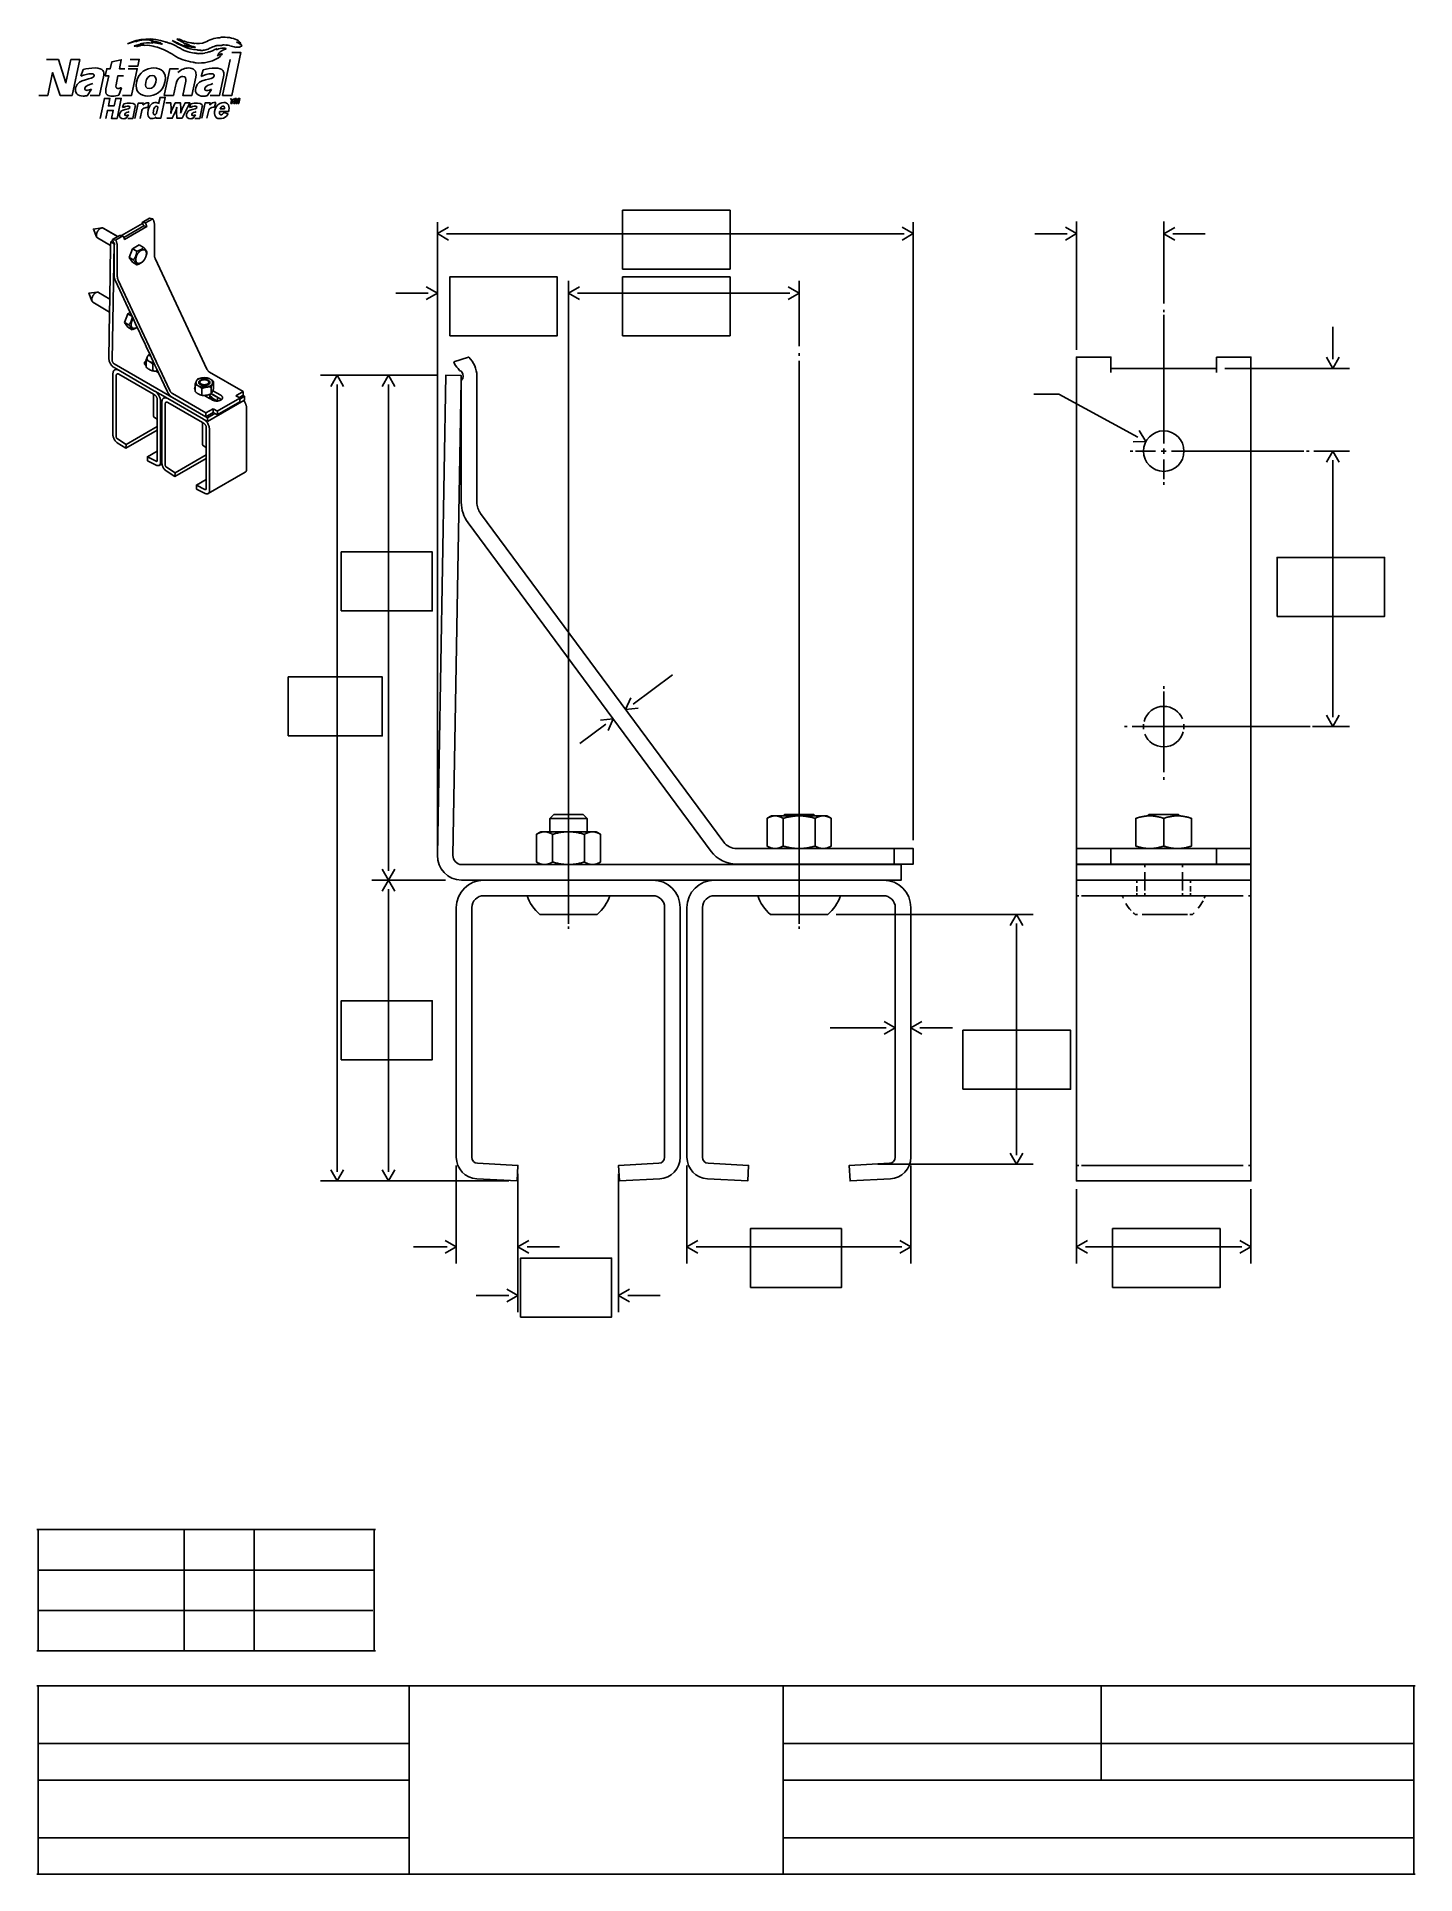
# Model space of a CAD drawing. Extents: x 36 to 576, y 36 to 756.
import ezdxf

# ---------------------------------------------------------------- set-up
doc = ezdxf.new("R2010")
doc.units = 0
doc.layers.add('51h-51hbc-double-box-rail-bracket_techdrawing', color=7, linetype='CONTINUOUS')

msp = doc.modelspace()

# ---------------------------------------------------------------- linework, layer by layer
at = {"layer": '51h-51hbc-double-box-rail-bracket_techdrawing', "color": 7}
for points in [[(77.549998, 753.167981), (77.563998, 753.075981)], [(81.579998, 753.722981), (81.568998, 753.630981)], [(84.071998, 751.833981), (83.283998, 752.062981)], [(88.212998, 753.514981), (87.349998, 753.898981)], [(93.247998, 754.305981), (93.278998, 754.373981)], [(95.613998, 752.156981), (93.822998, 752.812981)], [(95.431998, 753.018981), (95.834998, 752.880981), (95.854998, 752.954981)], [(97.832998, 752.007981), (98.267998, 751.957981)], [(100.330997, 750.897981), (99.602998, 750.879981)], [(101.886997, 749.685981), (101.869997, 749.774981)], [(112.491997, 749.973981), (116.091997, 749.973981), (112.526997, 733.182982), (108.922997, 733.182982), (111.900997, 747.262981)], [(108.951997, 752.960981), (108.951997, 752.884981)], [(39.906999, 747.202981), (44.597999, 747.202981), (47.493999, 738.067982), (47.546999, 738.067982), (49.480999, 747.202981), (52.972999, 747.202981), (49.974999, 733.180982), (45.336999, 733.180982), (42.333999, 742.129981), (42.305999, 742.129981), (40.397999, 733.180982), (36.933999, 733.180982)], [(53.447999, 740.715981), (54.235999, 743.274981)], [(63.238998, 735.774982), (64.329998, 740.903981), (62.935998, 740.903981), (63.536998, 743.656981), (64.929998, 743.656981), (65.476998, 746.335981), (69.239998, 747.176981), (68.529998, 743.656981), (70.660998, 743.656981)], [(71.881998, 743.657981), (75.479998, 743.657981), (73.239998, 733.182982), (69.669998, 733.182982)], [(72.710998, 747.270981), (76.266998, 747.270981), (75.672998, 744.614981), (72.111998, 744.614981)], [(90.428998, 736.842982), (89.640998, 733.182982), (86.066998, 733.182982), (88.274998, 743.657981), (91.684998, 743.657981)], [(91.359998, 742.156981), (91.387998, 742.101981)], [(100.467997, 740.657981), (101.253997, 743.248981)], [(57.589999, 735.611982), (55.817999, 733.048982)], [(62.339998, 741.120981), (60.647998, 733.181982), (57.076999, 733.181982)], [(70.084998, 740.903981), (67.928998, 740.903981), (67.193998, 737.356982)], [(69.350998, 736.213982), (68.310998, 733.263982)], [(98.394998, 740.279981), (96.895998, 733.182982), (93.295998, 733.182982), (94.493998, 738.776982)], [(104.616997, 735.556982), (102.841997, 733.018982)], [(109.363997, 741.092981), (107.669997, 733.127982), (104.093997, 733.127982)], [(60.966998, 724.177982), (62.609998, 731.988982), (64.774998, 731.988982), (64.157998, 729.047982), (66.425998, 729.047982), (67.041998, 731.988982), (69.211998, 731.988982), (67.566998, 724.177982), (65.389998, 724.177982), (66.058998, 727.325982), (63.803998, 727.325982), (63.144998, 724.177982)], [(69.734998, 728.408982), (70.177998, 729.859982)], [(74.709998, 728.654982), (73.760998, 724.202982), (71.765998, 724.202982)], [(74.579998, 724.153982), (75.842998, 730.160982), (77.869998, 730.160982), (77.701998, 729.349982)], [(77.285998, 727.308982), (76.614998, 724.153982)], [(80.018998, 730.312982), (79.615998, 728.426982)], [(83.849998, 729.927982), (84.428998, 732.375982), (86.445998, 732.375982), (84.695998, 724.244982), (82.798998, 724.244982), (82.783998, 724.699982)], [(83.078998, 726.197982), (83.555998, 728.431982)], [(86.610998, 730.250982), (88.637998, 730.250982), (88.753998, 727.975982)], [(89.251998, 727.975982), (90.363998, 730.250982), (92.464998, 730.250982), (92.610998, 727.975982)], [(93.098998, 727.975982), (94.201998, 730.250982), (96.098998, 730.250982), (93.051998, 724.245982), (90.993998, 724.245982), (90.853998, 726.608982)], [(95.978998, 728.408982), (96.418998, 729.859982)], [(100.949997, 728.654982), (100.005997, 724.202982), (98.006998, 724.202982)], [(100.756997, 724.245982), (102.024997, 730.250982), (104.055997, 730.250982), (103.882997, 729.438982)], [(103.466997, 727.399982), (102.796997, 724.245982)], [(106.204997, 730.405982), (105.797997, 728.517982)], [(111.328997, 726.921982), (107.741997, 726.921982)], [(107.954997, 727.908982), (109.648997, 727.908982)], [(113.488997, 731.969982), (113.420997, 731.653982), (112.933997, 731.653982), (112.596997, 730.069982), (112.175997, 730.069982), (112.512997, 731.653982), (112.029997, 731.653982), (112.096997, 731.969982)], [(72.054998, 725.557982), (71.064998, 724.138982)], [(90.323998, 726.608982), (89.160998, 724.245982), (87.112998, 724.245982)], [(98.296998, 725.557982), (97.305998, 724.138982)], [(109.229997, 726.238982), (109.366997, 726.414982), (109.412997, 726.488982), (111.058997, 725.924982)], [(81.529998, 684.853983), (81.522998, 684.883983), (80.292998, 685.108983), (77.419998, 683.450983)], [(61.594998, 681.275983), (58.339999, 680.833983), (59.584999, 677.796983)], [(59.937999, 677.368983), (65.067998, 674.405983), (64.744998, 653.405984), (60.364998, 656.030984)], [(61.812998, 681.283983), (61.669998, 681.283983)], [(77.562998, 683.038983), (69.290998, 678.260983), (68.644998, 678.380983), (67.812998, 677.900983), (67.812998, 677.908983), (62.135998, 681.185983)], [(82.204998, 670.385983), (82.204998, 682.663983)], [(197.331995, 676.556983), (193.013995, 679.049983), (197.331995, 681.542983)], [(375.067991, 676.556983), (379.385991, 679.049983), (375.067991, 681.542983)], [(438.976989, 676.556983), (443.294989, 679.049983), (438.976989, 681.542983)], [(481.800988, 681.514983), (477.482988, 679.021983), (481.800988, 676.528983)], [(102.739997, 626.030984), (82.512998, 669.275983)], [(59.915999, 656.128984), (59.847999, 656.128984), (56.540999, 655.745984), (57.754999, 652.715984)], [(60.252998, 656.083984), (60.184998, 656.105984)], [(188.696995, 653.254984), (193.014995, 655.747984), (188.696995, 658.240984)], [(248.691994, 653.254984), (244.373994, 655.747984), (248.691994, 658.240984)], [(330.391992, 653.254984), (334.709992, 655.747984), (330.391992, 658.240984)], [(58.107999, 652.250984), (64.669998, 648.328984), (64.392998, 630.148984)], [(66.432998, 626.570984), (67.309998, 626.060984), (66.642998, 625.678984)], [(205.275995, 630.733984), (199.501995, 628.780984)], [(498.149988, 630.734984), (498.149988, 626.291984), (456.812989, 626.291984), (456.812989, 630.734984), (443.296989, 630.734984), (443.296989, 308.049992), (511.672987, 308.049992), (511.672987, 630.734984)], [(541.228986, 630.609984), (543.721986, 626.291984), (546.214986, 630.609984)], [(65.967998, 624.193984), (65.967998, 600.215985)], [(117.507997, 613.858985), (117.507997, 615.350985), (116.892997, 615.703985), (116.922997, 615.725985), (116.922997, 617.218985), (103.805997, 624.793984)], [(151.287996, 619.239985), (153.780996, 623.557984), (156.273996, 619.239985)], [(171.387996, 619.239985), (173.880996, 623.557984), (176.373996, 619.239985)], [(199.110995, 435.525989), (202.352995, 621.566984), (202.388995, 623.447984), (196.295995, 623.556984), (193.010995, 435.633989)], [(201.751995, 625.488984), (201.997995, 625.343984)], [(202.388995, 621.566984), (202.388995, 573.847986)], [(208.487995, 573.847986), (208.487995, 623.310984)], [(117.177997, 613.663985), (117.177997, 613.671985)], [(118.302997, 586.775985), (118.302997, 610.753985)], [(67.669998, 597.171985), (71.022998, 595.033985), (83.299998, 602.120985), (83.299998, 593.855985), (79.474998, 591.643985), (79.542998, 590.113985), (82.894998, 588.380985)], [(465.535988, 597.532985), (470.519988, 597.661985), (467.916988, 601.913985)], [(86.855998, 586.093985), (90.207998, 583.955985), (102.484997, 591.043985), (102.484997, 582.778985), (98.659998, 580.565985), (98.727998, 579.035986), (102.079997, 577.303986)], [(541.228986, 589.544985), (543.721986, 593.862985), (546.214986, 589.544985)], [(83.532998, 588.185985), (83.674998, 588.185985)], [(84.064998, 588.305985), (85.167998, 588.935985)], [(103.257997, 577.228986), (117.777997, 585.613985)], [(102.717997, 577.108986), (102.859997, 577.108986)], [(305.176992, 440.734989), (209.942995, 569.434986)], [(205.043995, 565.809986), (300.278992, 437.109989)], [(268.750993, 497.218988), (266.762993, 492.646988), (271.716993, 493.210988)], [(541.228986, 490.400988), (543.721986, 486.082988), (546.214986, 490.400988)], [(259.858994, 484.470988), (261.846993, 489.042988), (256.892994, 488.478988)], [(310.205992, 432.102989), (327.382992, 432.102989), (327.382992, 431.950989), (255.229994, 431.950989), (256.930994, 432.927989), (256.930994, 443.802989), (255.229994, 444.779989), (251.698994, 444.779989), (251.698994, 449.960989), (250.135994, 451.523989), (238.609994, 451.523989), (237.046994, 449.960989), (237.046994, 444.779989), (233.522994, 444.779989), (231.822994, 443.802989), (231.822994, 432.927989), (233.522994, 431.950989), (202.561995, 431.950989)], [(345.558991, 438.202989), (347.266991, 439.179989), (347.266991, 450.054989), (345.558991, 451.031989), (340.963991, 451.031989), (340.471991, 451.523989), (328.945992, 451.523989), (328.460992, 451.031989), (323.859992, 451.031989), (322.158992, 450.054989), (322.158992, 439.179989), (323.859992, 438.202989), (310.205992, 438.202989)], [(367.663991, 425.851989), (374.696991, 425.851989), (374.696991, 431.950989), (342.034991, 431.950989), (342.034991, 432.102989), (379.384991, 432.102989), (379.384991, 438.202989), (371.961991, 438.202989)], [(171.387996, 430.169989), (173.880996, 425.851989), (176.373996, 430.169989)], [(171.387996, 421.534989), (173.880996, 425.852989), (176.373996, 421.534989)], [(202.453995, 425.851989), (211.222995, 425.851989)], [(277.334993, 425.851989), (301.559992, 425.851989)], [(211.222995, 419.75999), (228.139994, 419.75999)], [(260.605993, 419.75999), (277.334993, 419.75999)], [(301.559992, 419.75999), (318.475992, 419.75999)], [(350.941991, 419.75999), (367.663991, 419.75999)], [(200.434995, 415.07099), (200.434995, 317.303992)], [(206.534995, 317.303992), (206.534995, 415.07099)], [(233.132994, 412.41499), (255.613994, 412.41499)], [(282.023993, 415.07099), (282.023993, 317.303992)], [(288.115993, 317.303992), (288.115993, 415.07099)], [(290.770993, 415.07099), (290.770993, 317.303992)], [(296.870993, 317.303992), (296.870993, 415.07099)], [(323.468992, 412.41499), (345.949991, 412.41499)], [(372.351991, 415.07099), (372.351991, 317.303992)], [(378.451991, 317.303992), (378.451991, 415.07099)], [(422.304989, 408.09399), (419.81199, 412.41199), (417.31899, 408.09399)], [(368.037991, 365.500991), (372.355991, 367.993991), (368.037991, 370.486991)], [(382.76799, 370.458991), (378.449991, 367.965991), (382.76799, 365.472991)], [(422.304989, 318.869992), (419.81199, 314.551992), (417.31899, 318.869992)], [(151.287996, 312.366992), (153.780996, 308.048992), (156.273996, 312.366992)], [(171.387996, 312.366992), (173.880996, 308.048992), (176.373996, 312.366992)], [(208.437995, 308.881992), (224.225994, 308.049992), (224.543994, 314.141992), (208.755995, 314.966992)], [(279.801993, 314.966992), (264.006993, 314.141992), (264.324993, 308.049992), (280.119993, 308.881992)], [(298.773993, 308.881992), (314.561992, 308.049992), (314.879992, 314.141992), (299.091993, 314.966992)], [(370.130991, 314.966992), (354.342991, 314.141992), (354.660991, 308.049992), (370.448991, 308.881992)], [(196.120995, 279.769993), (200.438995, 282.262993), (196.120995, 284.755993)], [(228.862994, 284.727993), (224.544994, 282.234993), (228.862994, 279.741993)], [(295.089993, 279.769993), (290.771993, 282.262993), (295.089993, 284.755993)], [(374.132991, 279.769993), (378.450991, 282.262993), (374.132991, 284.755993)], [(447.614989, 279.769993), (443.296989, 282.262993), (447.614989, 284.755993)], [(507.354987, 279.769993), (511.672987, 282.262993), (507.354987, 284.755993)], [(220.227994, 260.689993), (224.545994, 263.182993), (220.227994, 265.675993)], [(268.325993, 265.647993), (264.007993, 263.154993), (268.325993, 260.661993)]]:
    msp.add_lwpolyline(points, dxfattribs=at)
for points in [[(115.278997, 730.069982), (114.856997, 730.069982), (115.167997, 731.534982), (115.160997, 731.534982), (114.457997, 730.069982), (114.046997, 730.069982), (113.983997, 731.534982), (113.974997, 731.534982), (113.662997, 730.069982), (113.242997, 730.069982), (113.646997, 731.969982), (114.343997, 731.969982), (114.389997, 730.674982), (114.397997, 730.674982), (115.011997, 731.969982), (115.682997, 731.969982)], [(265.559993, 665.139983), (307.679992, 665.139983), (307.679992, 688.233983), (265.559993, 688.233983)], [(197.879995, 639.025984), (239.999994, 639.025984), (239.999994, 662.119983), (197.879995, 662.119983)], [(265.559993, 639.025984), (307.679992, 639.025984), (307.679992, 662.119983), (265.559993, 662.119983)], [(155.399996, 531.305987), (191.039995, 531.305987), (191.039995, 554.399986), (155.399996, 554.399986)], [(521.879987, 529.145987), (563.999986, 529.145987), (563.999986, 552.239986), (521.879987, 552.239986)], [(134.599997, 482.345988), (171.439996, 482.345988), (171.439996, 505.439987), (134.599997, 505.439987)], [(155.399996, 355.499991), (191.039995, 355.499991), (191.039995, 378.593991), (155.399996, 378.593991)], [(398.87999, 343.952991), (440.999989, 343.952991), (440.999989, 367.046991), (398.87999, 367.046991)], [(315.599992, 266.265993), (351.239991, 266.265993), (351.239991, 289.359993), (315.599992, 289.359993)], [(457.439989, 266.265993), (499.559988, 266.265993), (499.559988, 289.359993), (457.439989, 289.359993)], [(225.599994, 254.718994), (261.239993, 254.718994), (261.239993, 277.812993), (225.599994, 277.812993)], [(36.621999, 155.654996), (93.904998, 155.654996), (93.904998, 171.508996), (36.621999, 171.508996)], [(93.904998, 171.508996), (121.264997, 171.508996), (121.264997, 155.654996), (93.904998, 155.654996)], [(121.264997, 171.508996), (168.302996, 171.508996), (168.302996, 155.654996), (121.264997, 155.654996)], [(36.621999, 110.245997), (181.936995, 110.245997), (181.936995, 87.678998), (36.621999, 87.678998)], [(181.936995, 110.245997), (328.441992, 110.245997), (328.441992, 36.499999), (181.936995, 36.499999)], [(328.441992, 110.245997), (453.001989, 110.245997), (453.001989, 87.678998), (328.441992, 87.678998)], [(453.001989, 110.245997), (575.499986, 110.245997), (575.499986, 87.678998), (453.001989, 87.678998)], [(36.621999, 87.678998), (181.936995, 87.678998), (181.936995, 73.370998), (36.621999, 73.370998)], [(328.441992, 87.678998), (453.001989, 87.678998), (453.001989, 73.370998), (328.441992, 73.370998)], [(453.001989, 87.678998), (575.499986, 87.678998), (575.499986, 73.370998), (453.001989, 73.370998)], [(36.621999, 73.370998), (181.936995, 73.370998), (181.936995, 50.806999), (36.621999, 50.806999)], [(328.441992, 73.370998), (575.499986, 73.370998), (575.499986, 50.806999), (328.441992, 50.806999)], [(36.621999, 50.806999), (181.936995, 50.806999), (181.936995, 36.499999), (36.621999, 36.499999)], [(328.441992, 50.806999), (575.499986, 50.806999), (575.499986, 36.499999), (328.441992, 36.499999)]]:
    msp.add_lwpolyline(points, close=True, dxfattribs=at)
at = {"layer": '51h-51hbc-double-box-rail-bracket_techdrawing', "color": 1}
for points in [[(81.529998, 684.853983), (81.522998, 684.883983), (80.292998, 685.108983), (77.419998, 683.450983)], [(80.292998, 685.108983), (77.420998, 683.450983)], [(81.522998, 684.883983), (78.650998, 683.225983)], [(81.517998, 684.883983), (80.287998, 685.108983)], [(81.531998, 684.853983), (81.524998, 684.883983)], [(443.294989, 633.509984), (443.294989, 683.833983)], [(477.482988, 651.744984), (477.482988, 683.834983)], [(61.589998, 681.276983), (58.334999, 680.833983)], [(59.581999, 677.796983), (58.336999, 680.833983)], [(61.594998, 681.275983), (58.339999, 680.833983), (59.584999, 677.796983)], [(65.062998, 674.406983), (59.932999, 677.368983)], [(59.937999, 677.368983), (65.067998, 674.405983), (64.744998, 653.405984), (60.364998, 656.030984)], [(61.807998, 681.284983), (61.665998, 681.284983)], [(61.812998, 681.283983), (61.669998, 681.283983)], [(67.806998, 677.908983), (62.129998, 681.185983)], [(77.562998, 683.038983), (69.290998, 678.260983), (68.644998, 678.380983), (67.812998, 677.900983), (67.812998, 677.908983), (62.135998, 681.185983)], [(66.989998, 676.498983), (65.767998, 676.723983)], [(68.645998, 678.381983), (67.812998, 677.901983), (65.773998, 676.723983)], [(69.859998, 678.156983), (66.994998, 676.498983)], [(67.012998, 676.468983), (66.997998, 676.498983)], [(69.862998, 678.156983), (69.854998, 678.156983), (69.285998, 678.261983), (68.639998, 678.381983)], [(69.290998, 678.261983), (77.562998, 683.038983)], [(69.870998, 678.156983), (69.885998, 678.126983)], [(78.109998, 682.041983), (70.204998, 677.481983)], [(79.234998, 681.793983), (70.451998, 676.723983)], [(78.644998, 683.226983), (77.414998, 683.451983)], [(77.565998, 683.038983), (77.565998, 683.031983)], [(77.947998, 682.303983), (77.895998, 682.363983)], [(78.104998, 682.041983), (79.229998, 681.794983)], [(78.652998, 683.226983), (78.659998, 683.196983)], [(82.201998, 670.536983), (82.201998, 682.664983)], [(82.204998, 670.385983), (82.204998, 682.663983)], [(193.013995, 438.887989), (193.013995, 683.583983)], [(196.602995, 679.035983), (375.796991, 679.035983)], [(379.387991, 441.454989), (379.387991, 683.583983)], [(427.014989, 679.035983), (439.706989, 679.035983)], [(493.762988, 679.035983), (481.070988, 679.035983)], [(65.087998, 675.838983), (65.065998, 674.406983), (64.742998, 653.406984), (64.667998, 648.328984), (64.390998, 630.148984)], [(66.382998, 675.066983), (65.084998, 675.838983)], [(65.090998, 675.838983), (65.908998, 676.311983)], [(65.687998, 629.376984), (66.384998, 675.066983)], [(65.909998, 676.310983), (65.917998, 676.303983)], [(66.300998, 675.576983), (66.247998, 675.643983)], [(66.385998, 674.601983), (66.385998, 662.901983)], [(66.386998, 675.066983), (66.521998, 675.141983)], [(66.386998, 674.601983), (66.401998, 674.609983)], [(66.553998, 674.893983), (66.553998, 674.960983)], [(67.675998, 662.151983), (67.675998, 674.279983)], [(74.002998, 668.728983), (72.285998, 669.718983)], [(73.613998, 667.836983), (72.286998, 669.719983)], [(72.288998, 669.718983), (73.615998, 673.138983)], [(75.330998, 672.141983), (73.613998, 673.138983)], [(73.616998, 673.138983), (76.263998, 674.668983)], [(77.976998, 673.671983), (76.259998, 674.668983)], [(76.506998, 672.606983), (76.686998, 672.696983)], [(77.474998, 673.206983), (77.609998, 673.318983)], [(79.056998, 671.421983), (79.056998, 671.189983)], [(82.206998, 670.386983), (82.206998, 670.536983)], [(75.330998, 666.846983), (73.613998, 667.836983)], [(74.909998, 668.833983), (74.909998, 668.946983)], [(76.687998, 667.393983), (76.507998, 667.303983)], [(102.735997, 626.031984), (82.507998, 669.276983)], [(102.739997, 626.030984), (82.512998, 669.275983)], [(59.842999, 656.128984), (56.535999, 655.745984)], [(57.752999, 652.716984), (56.537999, 655.746984)], [(59.915999, 656.128984), (59.847999, 656.128984), (56.540999, 655.745984), (57.754999, 652.715984)], [(59.909999, 656.129984), (59.841999, 656.129984)], [(60.246998, 656.083984), (60.179998, 656.106984)], [(60.252998, 656.083984), (60.184998, 656.105984)], [(64.740998, 653.406984), (60.360998, 656.031984)], [(66.946998, 660.598983), (72.744998, 648.208984)], [(83.206998, 628.356984), (82.891998, 629.031984), (67.989998, 660.891983)], [(176.733996, 655.733984), (189.425995, 655.733984)], [(244.374994, 634.951984), (244.374994, 660.567983)], [(247.962994, 655.733984), (331.120992, 655.733984)], [(334.708992, 634.951984), (334.708992, 660.567983)], [(57.675999, 653.136984), (57.675999, 653.294984)], [(57.825999, 654.058984), (57.892999, 654.238984)], [(64.665998, 648.328984), (58.103999, 652.250984)], [(58.107999, 652.250984), (64.669998, 648.328984), (64.392998, 630.148984)], [(70.487998, 644.301984), (71.852998, 647.691984), (72.745998, 648.208984)], [(244.374994, 632.117984), (244.374994, 650.260984)], [(477.482988, 648.241984), (477.482988, 649.241984)], [(71.769998, 642.441984), (70.486998, 644.301984)], [(72.203998, 643.273984), (70.486998, 644.300984)], [(73.486998, 641.413984), (71.769998, 642.440984)], [(73.418998, 646.753984), (71.850998, 647.690984)], [(74.264998, 641.946984), (74.189998, 641.946984)], [(477.482988, 596.839985), (477.482988, 647.253984)], [(543.707986, 642.572984), (543.707986, 629.880984)], [(244.374994, 635.477984), (244.374994, 634.477984)], [(102.976997, 606.966985), (102.383997, 607.311985), (66.428998, 628.064984)], [(66.429998, 626.571984), (67.307998, 626.061984), (68.259998, 625.514984), (82.299998, 617.413985)], [(66.432998, 626.570984), (67.309998, 626.060984), (66.642998, 625.678984)], [(78.916998, 629.481984), (78.916998, 626.818984)], [(79.298998, 630.351984), (79.298998, 630.223984)], [(80.400998, 631.776984), (80.393998, 631.776984), (79.890998, 631.589984)], [(80.370998, 631.678984), (80.370998, 631.686984)], [(81.585998, 627.943984), (82.125998, 628.145984)], [(81.586998, 627.943984), (81.586998, 625.273984)], [(88.216998, 617.646985), (84.174998, 626.286984), (83.213998, 628.349984)], [(205.275995, 630.733984), (199.501995, 628.780984)], [(205.275995, 630.733984), (199.501995, 628.779984)], [(244.374994, 632.471984), (244.374994, 408.73799)], [(334.708992, 632.213984), (334.708992, 631.213984)], [(334.708992, 629.200984), (334.708992, 408.74099)], [(443.296989, 308.049992), (443.296989, 630.734984)], [(456.812989, 630.733984), (443.296989, 630.733984)], [(456.812989, 626.291984), (456.812989, 630.734984)], [(498.149988, 626.291984), (456.812989, 626.291984)], [(456.812989, 624.655984), (456.812989, 626.290984)], [(498.149988, 626.291984), (498.149988, 630.734984)], [(511.672987, 630.733984), (498.149988, 630.733984)], [(498.149988, 624.655984), (498.149988, 626.290984)], [(501.407987, 626.291984), (550.219986, 626.291984)], [(511.672987, 308.049992), (511.672987, 630.734984)], [(65.965998, 624.193984), (65.965998, 600.215985)], [(65.967998, 624.193984), (65.967998, 600.215985)], [(67.306998, 626.061984), (66.639998, 625.678984)], [(67.262998, 599.473985), (67.262998, 623.443984)], [(67.790998, 624.156984), (67.880998, 624.156984)], [(68.260998, 624.021984), (81.783998, 616.214985), (82.300998, 615.914985)], [(82.598998, 625.243984), (82.088998, 625.243984)], [(82.599998, 625.243984), (83.266998, 624.860984), (83.424998, 624.770984), (83.806998, 624.553984)], [(83.424998, 624.771984), (83.649998, 624.899984)], [(83.806998, 624.553984), (87.174998, 617.353985)], [(98.100998, 619.941985), (98.100998, 617.271985)], [(98.625998, 621.291984), (98.580998, 621.201984)], [(98.580998, 620.286984), (98.625998, 620.196984)], [(99.435998, 619.408985), (99.442998, 619.408985)], [(101.866997, 622.625984), (101.603997, 622.625984)], [(103.387997, 621.178984), (103.432997, 621.089984)], [(103.462997, 620.736984), (103.440997, 620.646984)], [(103.477997, 620.916984), (103.477997, 620.826984)], [(116.919997, 617.218985), (103.802997, 624.793984)], [(117.507997, 613.858985), (117.507997, 615.350985), (116.892997, 615.703985), (116.922997, 615.725985), (116.922997, 617.218985), (103.805997, 624.793984)], [(103.943997, 618.988985), (103.965997, 618.988985)], [(103.949997, 620.728984), (103.949997, 620.743984)], [(104.415997, 618.958985), (104.415997, 616.296985)], [(105.390997, 621.066984), (105.390997, 618.396985)], [(193.038995, 623.556984), (147.254996, 623.556984)], [(153.766996, 619.968985), (153.766996, 311.636992)], [(193.038995, 623.556984), (167.355996, 623.556984)], [(173.866996, 619.968985), (173.866996, 429.439989)], [(199.110995, 435.525989), (202.352995, 621.566984), (202.388995, 623.447984), (196.295995, 623.556984), (193.010995, 435.633989)], [(196.295995, 623.556984), (193.010995, 435.634989)], [(202.388995, 623.447984), (196.296995, 623.556984)], [(199.110995, 435.525989), (202.352995, 621.566984), (202.388995, 623.447984)], [(201.751995, 625.488984), (201.997995, 625.343984)], [(201.997995, 625.343984), (201.751995, 625.488984)], [(202.388995, 621.566984), (202.388995, 573.847986)], [(202.388995, 621.566984), (202.388995, 573.847986)], [(208.487995, 573.847986), (208.487995, 623.310984)], [(208.487995, 573.847986), (208.487995, 623.309984)], [(81.781998, 607.858985), (81.781998, 616.213985)], [(82.427998, 617.331985), (86.499998, 614.984985), (87.445998, 614.436985), (101.484997, 606.336985)], [(83.296998, 614.188985), (83.296998, 590.210985)], [(84.586998, 589.468985), (84.586998, 613.446985)], [(85.156998, 613.116985), (85.156998, 589.139985)], [(86.498998, 614.983985), (85.823998, 614.600985)], [(86.446998, 588.396985), (86.446998, 612.366985)], [(86.975998, 613.079985), (87.065998, 613.079985)], [(87.445998, 612.943985), (100.975997, 605.136985)], [(89.281998, 614.916985), (102.398997, 607.341985)], [(102.399997, 608.833985), (89.282998, 616.408985)], [(97.956998, 618.463985), (97.956998, 618.403985)], [(97.957998, 618.523985), (97.957998, 618.463985)], [(100.770997, 618.396985), (100.770997, 615.734985)], [(101.670997, 618.861985), (101.828997, 618.861985)], [(101.790997, 615.704985), (101.783997, 615.704985)], [(101.791997, 615.703985), (103.809997, 614.540985), (103.944997, 614.458985), (104.394997, 614.203985), (104.971997, 613.865985)], [(102.974997, 605.473985), (117.171997, 613.663985)], [(103.943997, 614.991985), (103.943997, 616.124985)], [(103.943997, 614.458985), (104.610997, 614.841985)], [(104.611997, 615.133985), (103.944997, 615.516985)], [(104.393997, 614.203985), (104.715997, 614.390985), (105.000997, 614.555985)], [(104.467997, 616.363985), (104.460997, 616.363985), (104.415997, 616.296985)], [(106.299997, 615.298985), (104.469997, 616.363985)], [(104.490997, 616.386985), (104.482997, 616.386985)], [(108.211997, 614.241985), (104.491997, 616.386985)], [(104.707997, 615.006985), (104.707997, 615.029985)], [(104.707997, 614.946985), (104.707997, 614.969985)], [(104.715997, 614.991985), (104.715997, 614.384985)], [(106.299997, 613.806985), (105.001997, 614.556985), (104.716997, 614.721985)], [(108.211997, 615.733985), (105.084997, 617.533985)], [(115.627997, 614.653985), (106.844997, 609.583985)], [(115.627997, 613.153985), (106.844997, 608.083985)], [(108.480997, 614.053985), (108.495997, 614.069985)], [(108.885997, 614.796985), (108.885997, 614.863985)], [(116.917997, 615.726985), (116.917997, 617.218985), (114.052997, 615.560985)], [(115.629997, 614.653985), (115.352997, 614.811985), (114.054997, 615.561985)], [(116.917997, 615.726985), (116.887997, 615.704985), (115.350997, 614.811985), (115.342997, 614.811985)], [(115.627997, 614.263985), (117.502997, 615.350985)], [(115.627997, 613.153985), (115.627997, 614.653985)], [(117.504997, 615.351985), (116.889997, 615.704985)], [(117.172997, 613.671985), (117.502997, 613.858985)], [(117.177997, 613.663985), (117.177997, 613.671985), (117.507997, 613.858985)], [(117.178997, 613.663985), (117.178997, 613.671985)], [(117.502997, 613.858985), (117.502997, 615.350985)], [(436.394989, 616.190985), (426.626989, 616.190985)], [(436.394989, 616.190985), (467.360988, 599.362985)], [(83.297998, 606.343985), (82.255998, 607.011985)], [(100.973997, 596.781985), (100.973997, 605.136985)], [(100.975997, 605.128985), (101.485997, 604.835985)], [(101.620997, 606.253985), (102.978997, 605.473985)], [(102.397997, 608.833985), (105.270997, 610.491985)], [(102.397997, 607.341985), (105.270997, 608.999985)], [(102.398997, 607.341985), (102.398997, 608.833985)], [(102.974997, 606.966985), (105.884997, 608.639985)], [(102.975997, 605.473985), (102.975997, 606.965985)], [(105.270997, 608.998985), (105.270997, 610.490985)], [(106.846997, 609.583985), (105.271997, 610.491985)], [(106.846997, 608.083985), (105.886997, 608.638985), (105.271997, 608.998985)], [(106.845997, 608.083985), (106.845997, 609.583985)], [(118.297997, 586.776985), (118.297997, 610.754985)], [(118.302997, 586.775985), (118.302997, 610.753985)], [(67.669998, 597.171985), (71.022998, 595.033985), (83.299998, 602.120985), (83.299998, 593.855985), (79.474998, 591.643985), (79.542998, 590.113985), (82.894998, 588.380985)], [(71.088998, 596.481985), (67.736998, 598.626985)], [(83.295998, 602.121985), (71.018998, 595.034985)], [(83.295998, 603.531985), (71.085998, 596.481985)], [(102.480997, 603.111985), (102.480997, 579.134986)], [(103.778997, 578.391986), (103.778997, 602.368985)], [(67.668998, 597.171985), (71.021998, 595.033985)], [(71.020998, 595.033985), (71.087998, 596.481985)], [(83.294998, 593.856985), (79.469998, 591.643985)], [(79.471998, 591.643985), (79.538998, 590.113985)], [(82.826998, 589.911985), (79.474998, 591.643985)], [(86.855998, 586.093985), (90.207998, 583.955985), (102.484997, 591.043985), (102.484997, 582.778985), (98.659998, 580.565985), (98.727998, 579.035986), (102.079997, 577.303986)], [(102.479997, 591.043985), (90.202998, 583.955985)], [(102.479997, 592.453985), (90.269998, 585.403985)], [(102.482997, 595.266985), (101.447997, 595.933985)], [(465.341988, 593.862985), (464.341988, 593.862985)], [(474.254988, 593.862985), (466.455988, 593.862985)], [(477.482988, 593.862985), (476.482988, 593.862985)], [(477.482988, 593.862985), (477.482988, 594.862985)], [(477.482988, 593.862985), (477.482988, 592.862985)], [(477.482988, 593.862985), (478.482988, 593.862985)], [(477.482988, 590.633985), (477.482988, 582.834985)], [(480.516988, 593.862985), (532.377987, 593.862985)], [(533.394987, 593.862985), (534.394987, 593.862985)], [(536.271987, 593.862985), (550.219986, 593.862985)], [(543.707986, 590.274985), (543.707986, 489.671988)], [(79.541998, 590.113985), (82.894998, 588.381985)], [(83.527998, 588.186985), (83.670998, 588.186985)], [(83.532998, 588.185985), (83.674998, 588.185985)], [(85.169998, 588.943985), (85.161998, 588.935985), (84.059998, 588.305985)], [(84.064998, 588.305985), (85.167998, 588.935985)], [(86.853998, 586.093985), (90.205998, 583.955985)], [(90.273998, 585.403985), (86.920998, 587.548985)], [(90.203998, 583.956985), (90.271998, 585.404985)], [(117.772997, 585.613985), (103.252997, 577.228986)], [(103.257997, 577.228986), (117.777997, 585.613985)], [(102.479997, 582.778985), (98.654998, 580.566985)], [(98.655998, 580.566985), (98.723998, 579.036986)], [(102.011997, 578.833986), (98.659998, 580.566985)], [(98.726998, 579.036986), (102.078997, 577.303986)], [(102.717997, 577.108986), (102.859997, 577.108986)], [(102.717997, 577.108986), (102.860997, 577.108986)], [(477.482988, 581.720985), (477.482988, 580.720985)], [(305.176992, 440.734989), (209.941995, 569.433986)], [(305.176992, 440.734989), (209.942995, 569.434986)], [(205.043995, 565.809986), (300.278992, 437.109989)], [(205.043995, 565.809986), (300.278992, 437.110989)], [(285.141993, 506.263987), (269.638993, 494.791988)], [(477.482988, 500.767987), (477.482988, 501.767987)], [(477.482988, 468.174988), (477.482988, 499.749988)], [(248.767994, 479.348988), (258.970994, 486.897988)], [(462.166988, 485.976988), (463.166988, 485.976988)], [(465.129988, 485.976988), (534.838987, 485.976988)], [(535.820987, 485.976988), (536.820987, 485.976988)], [(536.820987, 485.976988), (550.219986, 485.976988)], [(477.482988, 465.137988), (477.482988, 466.137988)], [(310.205992, 432.102989), (327.382992, 432.102989), (327.382992, 431.950989), (255.229994, 431.950989), (256.930994, 432.927989), (256.930994, 443.802989), (255.229994, 444.779989), (251.698994, 444.779989), (251.698994, 449.960989), (250.135994, 451.523989), (238.609994, 451.523989), (237.046994, 449.960989), (237.046994, 444.779989), (233.522994, 444.779989), (231.822994, 443.802989), (231.822994, 432.927989), (233.522994, 431.950989), (202.561995, 431.950989)], [(238.609994, 451.523989), (237.046994, 449.960989)], [(237.046994, 444.779989), (237.046994, 449.960989)], [(251.698994, 449.960989), (237.046994, 449.960989)], [(250.135994, 451.523989), (238.609994, 451.523989)], [(250.135994, 451.523989), (251.698994, 449.960989)], [(251.698994, 444.779989), (251.698994, 449.960989)], [(345.558991, 438.202989), (347.266991, 439.179989), (347.266991, 450.054989), (345.558991, 451.031989), (340.963991, 451.031989), (340.471991, 451.523989), (328.945992, 451.523989), (328.460992, 451.031989), (323.859992, 451.031989), (322.158992, 450.054989), (322.158992, 439.179989), (323.859992, 438.202989), (310.205992, 438.202989)], [(323.858992, 451.031989), (322.158992, 450.054989)], [(322.158992, 450.054989), (322.158992, 439.179989)], [(323.858992, 451.031989), (345.557991, 451.031989)], [(328.431992, 450.054989), (328.431992, 439.179989)], [(328.945992, 451.523989), (328.460992, 451.031989)], [(340.471991, 451.523989), (328.945992, 451.523989)], [(340.471991, 451.523989), (340.963991, 451.031989)], [(340.985991, 450.054989), (340.985991, 439.179989)], [(345.558991, 451.031989), (347.266991, 450.054989)], [(347.266991, 450.054989), (347.266991, 439.179989)], [(466.609988, 450.054989), (466.609988, 439.179989)], [(471.233988, 451.031989), (471.718988, 451.523989)], [(483.244988, 451.523989), (471.718988, 451.523989)], [(477.484988, 450.054989), (477.484988, 439.179989)], [(483.736988, 451.031989), (483.244988, 451.523989)], [(488.352988, 439.179989), (488.352988, 450.054989)], [(233.522994, 444.779989), (231.822994, 443.802989)], [(231.822994, 443.802989), (231.822994, 432.927989)], [(233.522994, 444.779989), (255.229994, 444.779989)], [(238.095994, 443.802989), (238.095994, 432.927989)], [(250.649994, 443.802989), (250.649994, 432.927989)], [(255.229994, 444.779989), (256.929994, 443.802989)], [(256.929994, 443.802989), (256.929994, 432.927989)], [(322.158992, 439.179989), (323.858992, 438.202989)], [(347.266991, 439.179989), (345.558991, 438.202989)], [(466.609988, 444.772989), (466.631988, 444.779989)], [(488.352988, 444.772989), (488.338988, 444.779989)], [(202.561995, 431.951989), (202.626995, 431.951989)], [(233.523994, 431.950989), (202.627995, 431.950989)], [(231.822994, 432.927989), (233.522994, 431.950989)], [(256.929994, 432.927989), (255.229994, 431.950989)], [(379.384991, 438.202989), (310.205992, 438.202989)], [(310.205992, 432.102989), (379.384991, 432.102989)], [(324.893992, 438.224989), (324.697992, 438.246989)], [(327.382992, 431.950989), (327.382992, 432.102989)], [(367.663991, 425.851989), (374.696991, 425.851989), (374.696991, 431.950989), (342.034991, 431.950989), (342.034991, 432.102989), (379.384991, 432.102989), (379.384991, 438.202989), (345.558991, 438.202989)], [(342.034991, 431.950989), (342.034991, 432.102989)], [(374.696991, 431.950989), (342.035991, 431.950989)], [(344.718991, 438.246989), (344.524991, 438.224989)], [(371.960991, 432.102989), (371.960991, 438.202989)], [(374.696991, 425.851989), (374.696991, 431.951989)], [(379.384991, 432.102989), (379.384991, 438.202989)], [(443.296989, 438.202989), (456.812989, 438.202989)], [(443.296989, 432.102989), (456.812989, 432.102989)], [(443.296989, 431.950989), (511.672987, 431.950989)], [(456.812989, 432.102989), (456.812989, 438.202989)], [(466.609988, 438.209989), (466.631988, 438.202989)], [(466.609988, 432.102989), (466.609988, 431.957989)], [(466.609988, 431.958989), (466.631988, 431.951989)], [(469.865988, 432.124989), (469.851988, 432.124989)], [(470.154988, 432.102989), (470.154988, 431.950989)], [(470.156988, 431.947989), (470.156988, 430.947989)], [(484.806988, 432.102989), (484.806988, 431.950989)], [(484.808988, 431.947989), (484.808988, 430.947989)], [(485.110988, 432.124989), (485.096988, 432.124989)], [(488.352988, 438.209989), (488.338988, 438.202989)], [(488.352988, 431.958989), (488.338988, 431.951989)], [(488.352988, 431.958989), (488.352988, 432.103989)], [(498.149988, 438.202989), (511.672987, 438.202989)], [(498.149988, 432.102989), (498.149988, 438.202989)], [(498.149988, 432.102989), (511.672987, 432.102989)], [(192.098995, 425.852989), (167.354996, 425.852989)], [(196.194995, 425.852989), (167.354996, 425.852989)], [(202.452995, 425.850989), (202.626995, 425.850989)], [(202.453995, 425.851989), (211.222995, 425.851989)], [(202.627995, 425.851989), (374.696991, 425.851989)], [(277.334993, 425.851989), (301.559992, 425.851989)], [(443.296989, 425.851989), (511.672987, 425.851989)], [(466.933988, 425.852989), (466.933988, 424.852989)], [(470.156988, 428.909989), (470.156988, 421.776989)], [(484.808988, 428.909989), (484.808988, 421.776989)], [(488.031988, 425.852989), (488.031988, 424.852989)], [(173.866996, 422.264989), (173.866996, 311.637992)], [(211.222995, 419.75999), (228.139994, 419.75999)], [(211.222995, 419.75999), (277.333993, 419.75999)], [(260.605993, 419.75999), (277.334993, 419.75999)], [(301.558992, 419.75999), (367.662991, 419.75999)], [(301.559992, 419.75999), (318.475992, 419.75999)], [(350.941991, 419.75999), (367.663991, 419.75999)], [(444.294989, 419.75699), (443.294989, 419.75699)], [(508.659987, 419.75699), (445.300989, 419.75699)], [(466.933988, 423.487989), (466.933988, 421.439989)], [(466.933988, 420.756989), (466.933988, 419.75699)], [(470.156988, 420.756989), (470.156988, 419.75699)], [(484.808988, 420.756989), (484.808988, 419.75699)], [(488.031988, 423.487989), (488.031988, 421.439989)], [(488.031988, 420.756989), (488.031988, 419.75699)], [(511.670987, 419.75699), (510.670987, 419.75699)], [(200.434995, 415.07099), (200.434995, 317.303992)], [(200.434995, 415.07099), (200.434995, 317.303992)], [(206.534995, 317.303992), (206.534995, 415.07099)], [(206.534995, 317.303992), (206.534995, 415.07099)], [(233.132994, 412.41499), (255.613994, 412.41499)], [(233.132994, 412.41499), (255.613994, 412.41499)], [(282.022993, 415.07099), (282.022993, 317.303992)], [(282.023993, 415.07099), (282.023993, 317.303992)], [(288.115993, 317.303992), (288.115993, 415.07099)], [(288.115993, 317.303992), (288.115993, 415.07099)], [(290.770993, 415.07099), (290.770993, 317.303992)], [(290.770993, 415.07099), (290.770993, 317.303992)], [(296.870993, 317.303992), (296.870993, 415.07099)], [(296.870993, 317.303992), (296.870993, 415.07099)], [(323.468992, 412.41499), (345.949991, 412.41499)], [(323.468992, 412.41499), (345.949991, 412.41499)], [(349.203991, 412.41199), (426.337989, 412.41199)], [(372.351991, 415.07099), (372.351991, 317.303992)], [(372.351991, 415.07099), (372.351991, 317.303992)], [(378.451991, 317.303992), (378.451991, 415.07099)], [(378.451991, 317.303992), (378.451991, 415.07099)], [(466.243988, 412.41199), (467.243988, 412.41199)], [(469.105988, 412.41199), (486.790988, 412.41199)], [(487.720988, 412.41199), (488.720988, 412.41199)], [(244.374994, 407.73399), (244.374994, 406.73399)], [(334.708992, 407.73399), (334.708992, 406.73399)], [(419.82599, 318.139992), (419.82599, 408.82299)], [(346.891991, 367.979991), (368.766991, 367.979991)], [(394.73099, 367.979991), (382.03899, 367.979991)], [(200.437995, 314.050992), (200.437995, 275.736993)], [(208.437995, 308.881992), (224.225994, 308.049992), (224.543994, 314.141992), (208.755995, 314.966992)], [(224.543994, 314.141992), (208.755995, 314.966992)], [(224.225994, 308.049992), (224.543994, 314.141992)], [(224.545994, 310.882992), (224.545994, 275.736993)], [(224.545994, 310.882992), (224.545994, 256.657994)], [(279.801993, 314.966992), (264.006993, 314.141992), (264.324993, 308.049992), (280.119993, 308.881992)], [(279.801993, 314.966992), (264.006993, 314.141992)], [(264.006993, 314.141992), (264.324993, 308.049992)], [(264.007993, 310.882992), (264.007993, 256.657994)], [(290.772993, 314.050992), (290.772993, 275.736993)], [(298.773993, 308.881992), (314.561992, 308.049992), (314.879992, 314.141992), (299.091993, 314.966992)], [(314.879992, 314.141992), (299.091993, 314.966992)], [(314.561992, 308.049992), (314.879992, 314.141992)], [(370.130991, 314.966992), (354.342991, 314.141992), (354.660991, 308.049992), (370.448991, 308.881992)], [(370.130991, 314.966992), (354.342991, 314.141992)], [(354.342991, 314.141992), (354.660991, 308.049992)], [(365.493991, 314.551992), (426.336989, 314.551992)], [(378.450991, 314.050992), (378.450991, 275.736993)], [(444.294989, 314.138992), (443.294989, 314.138992)], [(508.659987, 314.138992), (445.300989, 314.138992)], [(511.670987, 314.138992), (510.670987, 314.138992)], [(220.970994, 308.051992), (147.254996, 308.051992)], [(220.970994, 308.051992), (167.355996, 308.051992)], [(208.437995, 308.881992), (224.225994, 308.049992)], [(264.324993, 308.049992), (280.119993, 308.881992)], [(298.773993, 308.881992), (314.561992, 308.049992)], [(354.660991, 308.049992), (370.448991, 308.881992)], [(443.294989, 304.795992), (443.294989, 275.736993)], [(511.672987, 308.049992), (443.296989, 308.049992)], [(511.670987, 304.795992), (511.670987, 275.736993)], [(183.628995, 282.248993), (196.850995, 282.248993)], [(240.825994, 282.248993), (228.133994, 282.248993)], [(294.360993, 282.248993), (374.861991, 282.248993)], [(446.884989, 282.248993), (508.084987, 282.248993)], [(208.265995, 263.168993), (220.957994, 263.168993)], [(280.287993, 263.168993), (267.595993, 263.168993)], [(36.121999, 171.508996), (93.904998, 171.508996)], [(36.621999, 155.654996), (36.621999, 171.008996)], [(93.904998, 171.508996), (121.264997, 171.508996), (168.802996, 171.508996)], [(93.904998, 155.904996), (93.904998, 171.008996)], [(121.264997, 155.904996), (121.264997, 171.008996)], [(168.302996, 155.654996), (168.302996, 171.008996)], [(36.621999, 139.800997), (36.621999, 155.654996)], [(37.121999, 155.654996), (93.904998, 155.654996), (121.264997, 155.654996)], [(93.904998, 140.050996), (93.904998, 155.404996)], [(121.264997, 155.654996), (167.802996, 155.654996)], [(121.264997, 140.050996), (121.264997, 155.404996)], [(168.302996, 139.800997), (168.302996, 155.654996)], [(36.621999, 124.446997), (36.621999, 139.800997)], [(37.121999, 139.800997), (93.904998, 139.800997), (121.264997, 139.800997)], [(93.904998, 124.446997), (93.904998, 139.550997)], [(121.264997, 139.800997), (167.802996, 139.800997)], [(121.264997, 124.446997), (121.264997, 139.550997)], [(168.302996, 124.446997), (168.302996, 139.800997)], [(36.121999, 123.946997), (93.904998, 123.946997), (121.264997, 123.946997), (168.802996, 123.946997)], [(181.936995, 87.678998), (181.936995, 109.745997)], [(328.441992, 87.678998), (328.441992, 109.745997)], [(453.001989, 87.678998), (453.001989, 109.745997)], [(181.936995, 73.495998), (181.936995, 87.678998)], [(328.441992, 73.495998), (328.441992, 87.678998)], [(453.001989, 73.495998), (453.001989, 87.678998)], [(37.121999, 73.370998), (182.061995, 73.370998)], [(181.936995, 50.806999), (181.936995, 73.245998)], [(328.316992, 73.370998), (453.001989, 73.370998)], [(328.441992, 50.806999), (328.441992, 73.245998)], [(453.001989, 73.370998), (574.999986, 73.370998)], [(181.936995, 36.999999), (181.936995, 50.806999)], [(328.441992, 36.999999), (328.441992, 50.806999)]]:
    msp.add_lwpolyline(points, dxfattribs=at)
for points in [[(498.149988, 630.734984), (498.149988, 626.291984), (456.812989, 626.291984), (456.812989, 630.734984), (443.296989, 630.734984), (443.296989, 308.049992), (511.672987, 308.049992), (511.672987, 630.734984)], [(477.484988, 585.931985)]]:
    msp.add_lwpolyline(points, close=True, dxfattribs=at)
at = {"layer": '51h-51hbc-double-box-rail-bracket_techdrawing', "color": 5}
for points in [[(36.121999, 110.245997), (181.936995, 110.245997)], [(36.621999, 87.678998), (36.621999, 109.745997)], [(181.936995, 110.245997), (328.441992, 110.245997)], [(328.441992, 110.245997), (453.001989, 110.245997), (575.999986, 110.245997)], [(575.499986, 87.678998), (575.499986, 109.745997)], [(36.621999, 73.370998), (36.621999, 87.678998)], [(575.499986, 73.370998), (575.499986, 87.678998)], [(36.621999, 50.806999), (36.621999, 73.370998)], [(575.499986, 50.806999), (575.499986, 73.370998)], [(36.621999, 36.999999), (36.621999, 50.806999)], [(575.499986, 36.999999), (575.499986, 50.806999)], [(36.121999, 36.499999), (181.936995, 36.499999)], [(181.936995, 36.499999), (328.441992, 36.499999)], [(328.441992, 36.499999), (453.001989, 36.499999), (575.999986, 36.499999)]]:
    msp.add_lwpolyline(points, dxfattribs=at)
at = {"layer": '51h-51hbc-double-box-rail-bracket_techdrawing', "color": 7}
for points in [[(86.422998, 754.126981), (81.702998, 756.044981), (75.859998, 755.463981), (71.602998, 753.402981)], [(104.789997, 755.241981), (105.777997, 755.527981), (106.729997, 755.669981), (107.630997, 755.771981)], [(107.630997, 755.771981), (107.859997, 755.830981), (108.303997, 755.901981), (108.530997, 755.944981)], [(108.530997, 755.944981), (110.243997, 756.161981), (112.871997, 755.707981), (114.487997, 754.944981)], [(71.602998, 753.402981), (72.732998, 753.777981), (73.619998, 754.006981), (74.790998, 754.405981)], [(74.411998, 752.604981), (74.147998, 752.467981), (74.468998, 752.437981), (75.309998, 752.646981)], [(78.078998, 753.528981), (76.925998, 753.387981), (75.488998, 753.065981), (74.411998, 752.604981)], [(74.790998, 754.405981), (74.804998, 754.362981), (74.829998, 754.274981), (75.129998, 754.359981)], [(75.126998, 752.256981), (75.947998, 752.505981), (77.036998, 752.832981), (77.876998, 752.897981)], [(75.938998, 752.536981), (75.663998, 752.458981), (75.387998, 752.386981), (75.126998, 752.256981)], [(75.129998, 754.359981), (76.915998, 754.872981), (79.177998, 755.153981), (80.129998, 754.930981)], [(75.309998, 752.646981), (76.143998, 752.879981), (76.700998, 753.030981), (77.549998, 753.167981)], [(75.613998, 752.636981), (75.349998, 752.514981), (76.201998, 752.657981), (75.938998, 752.536981)], [(77.563998, 753.075981), (77.001998, 752.995981), (76.153998, 752.843981), (75.613998, 752.636981)], [(81.568998, 753.630981), (79.825998, 753.830981), (78.342998, 753.743981), (76.625998, 753.364981)], [(76.625998, 753.364981), (76.910998, 753.442981), (77.491998, 753.527981), (77.778998, 753.576981)], [(77.778998, 753.576981), (77.783998, 753.528981), (77.790998, 753.492981), (78.078998, 753.528981)], [(77.876998, 752.897981), (78.161998, 752.905981), (78.442998, 752.866981), (78.452998, 752.781981)], [(78.452998, 752.781981), (79.818998, 752.963981), (80.932998, 752.768981), (81.697998, 752.409981)], [(80.129998, 754.930981), (80.444998, 754.855981), (80.756998, 754.746981), (81.686998, 754.633981)], [(80.753998, 754.714981), (80.749998, 754.668981), (80.745998, 754.576981), (80.745998, 754.576981)], [(80.745998, 754.576981), (81.981998, 754.462981), (83.504998, 754.153981), (84.642998, 753.722981)], [(81.686998, 754.633981), (81.379998, 754.683981), (81.065998, 754.702981), (80.753998, 754.714981)], [(81.006998, 753.964981), (81.003998, 753.919981), (80.998998, 753.826981), (80.995998, 753.782981)], [(80.995998, 753.782981), (81.190998, 753.777981), (81.385998, 753.746981), (81.579998, 753.722981)], [(85.180998, 753.411981), (85.656998, 752.948981), (82.531998, 754.006981), (81.006998, 753.964981)], [(81.697998, 752.409981), (81.951998, 752.306981), (83.285998, 752.094981), (84.071998, 751.833981)], [(83.283998, 752.062981), (85.490998, 751.363981), (87.690998, 750.277981), (89.752998, 748.968981)], [(84.642998, 753.722981), (84.642998, 753.722981), (84.615998, 753.635981), (84.603998, 753.589981)], [(84.603998, 753.589981), (84.795998, 753.529981), (84.992998, 753.486981), (85.180998, 753.411981)], [(87.349998, 753.898981), (86.771998, 754.147981), (87.018998, 753.906981), (86.422998, 754.126981)], [(88.580998, 753.546981), (88.293998, 753.685981), (87.965998, 753.724981), (88.212998, 753.514981)], [(95.369998, 750.246981), (93.444998, 750.843981), (91.328998, 752.276981), (88.580998, 753.546981)], [(98.882998, 750.982981), (95.082998, 751.421981), (92.032998, 752.862981), (89.138998, 754.749981)], [(89.138998, 754.749981), (89.909998, 754.342981), (90.289998, 754.200981), (91.036998, 753.748981)], [(89.752998, 748.968981), (92.032998, 747.473981), (94.748998, 746.550981), (97.318998, 746.142981)], [(91.124998, 755.217981), (90.967998, 755.364981), (91.194998, 755.333981), (91.764998, 755.075981)], [(91.036998, 753.748981), (91.053998, 753.782981), (91.089998, 753.847981), (91.283998, 753.747981)], [(93.531998, 753.933981), (92.764998, 754.264981), (91.821998, 754.744981), (91.124998, 755.217981)], [(91.283998, 753.747981), (92.442998, 753.147981), (93.835998, 752.458981), (94.513998, 752.373981)], [(91.985998, 755.044981), (91.819998, 755.174981), (91.625998, 755.403981), (92.239998, 755.082981)], [(91.764998, 755.075981), (92.320998, 754.787981), (92.683998, 754.585981), (93.247998, 754.305981)], [(93.278998, 754.373981), (92.904998, 754.554981), (92.337998, 754.820981), (91.985998, 755.044981)], [(92.239998, 755.082981), (92.057998, 755.177981), (92.691998, 754.821981), (92.527998, 754.951981)], [(92.527998, 754.951981), (93.079998, 754.671981), (92.968998, 754.676981), (93.549998, 754.462981)], [(93.653998, 753.748981), (93.840998, 753.648981), (93.111998, 754.025981), (93.308998, 753.949981)], [(93.308998, 753.949981), (93.324998, 753.981981), (93.341998, 754.016981), (93.531998, 753.933981)], [(93.549998, 754.462981), (93.750998, 754.416981), (93.955998, 754.367981), (93.986998, 754.435981)], [(95.854998, 752.954981), (94.652998, 753.339981), (94.422998, 753.386981), (93.653998, 753.748981)], [(93.822998, 752.812981), (93.835998, 752.849981), (93.855998, 752.920981), (93.855998, 752.920981)], [(93.855998, 752.920981), (94.689998, 752.649981), (96.051998, 752.122981), (97.819998, 751.892981)], [(93.986998, 754.435981), (94.897998, 753.959981), (95.716998, 753.850981), (96.329998, 753.828981)], [(94.513998, 752.373981), (94.741998, 752.335981), (94.986998, 752.370981), (95.613998, 752.156981)], [(97.907998, 749.739981), (96.861998, 749.813981), (96.108998, 750.024981), (95.369998, 750.246981)], [(95.386998, 752.873981), (95.395998, 752.909981), (95.419998, 752.980981), (95.431998, 753.018981)], [(98.267998, 751.957981), (98.719998, 752.139981), (96.361998, 752.402981), (95.386998, 752.873981)], [(96.329998, 753.828981), (96.541998, 753.865981), (97.475998, 753.561981), (98.046998, 753.503981)], [(97.476998, 753.596981), (99.050998, 753.368981), (100.865997, 753.477981), (102.112997, 754.047981)], [(98.046998, 753.503981), (97.854998, 753.520981), (97.666998, 753.541981), (97.476998, 753.596981)], [(97.819998, 751.892981), (97.819998, 751.892981), (97.829998, 751.966981), (97.832998, 752.007981)], [(98.691998, 749.744981), (98.434998, 749.805981), (97.907998, 749.739981), (97.913998, 749.831981)], [(97.913998, 749.831981), (97.910998, 749.784981), (97.910998, 749.784981), (97.907998, 749.739981)], [(99.216998, 749.611981), (98.950998, 749.603981), (98.689998, 749.600981), (98.690998, 749.653981)], [(98.690998, 749.653981), (98.690998, 749.697981), (98.690998, 749.697981), (98.691998, 749.744981)], [(99.602998, 750.879981), (99.119998, 750.869981), (99.362998, 750.987981), (98.882998, 750.982981)], [(99.217998, 749.520981), (99.216998, 749.565981), (99.216998, 749.565981), (99.216998, 749.611981)], [(100.804997, 749.661981), (100.283997, 749.523981), (99.745998, 749.562981), (99.217998, 749.520981)], [(100.585997, 750.770981), (100.340997, 750.731981), (100.092997, 750.821981), (100.330997, 750.897981)], [(102.309997, 751.034981), (101.673997, 750.879981), (101.150997, 750.853981), (100.585997, 750.770981)], [(100.816997, 749.570981), (100.809997, 749.617981), (100.809997, 749.617981), (100.804997, 749.661981)], [(101.869997, 749.774981), (101.620997, 749.637981), (101.075997, 749.655981), (100.816997, 749.570981)], [(102.131997, 749.829981), (101.869997, 749.774981), (101.875997, 749.728981), (101.886997, 749.685981)], [(102.112997, 754.047981), (102.778997, 754.405981), (103.812997, 754.980981), (104.789997, 755.241981)], [(103.161997, 750.112981), (103.157997, 750.123981), (102.921997, 749.980981), (102.131997, 749.829981)], [(103.971997, 751.701981), (103.548997, 751.487981), (102.959997, 751.201981), (102.309997, 751.034981)], [(104.578997, 750.533981), (104.122997, 750.379981), (103.545997, 750.209981), (103.161997, 750.112981)], [(106.093997, 752.540981), (105.368997, 752.333981), (104.791997, 752.123981), (103.971997, 751.701981)], [(104.925997, 750.622981), (105.201997, 750.783981), (104.719997, 750.564981), (104.578997, 750.533981)], [(105.215997, 750.766981), (105.206997, 750.775981), (105.111997, 750.730981), (104.925997, 750.622981)], [(106.614997, 751.512981), (106.076997, 751.171981), (105.735997, 751.139981), (105.215997, 750.766981)], [(107.499997, 752.773981), (106.718997, 752.738981), (106.616997, 752.674981), (106.093997, 752.540981)], [(106.783997, 751.189981), (106.192997, 750.971981), (106.674997, 751.392981), (106.614997, 751.512981)], [(106.740997, 748.846981), (106.717997, 748.884981), (106.958997, 749.033981), (107.205997, 749.172981)], [(108.571997, 749.562981), (108.054997, 749.392981), (106.829997, 748.698981), (106.740997, 748.846981)], [(110.088997, 751.352981), (111.097997, 751.707981), (107.895997, 751.856981), (106.783997, 751.189981)], [(107.101997, 747.722981), (107.982997, 748.330981), (108.484997, 749.111981), (108.484997, 749.114981)], [(107.205997, 749.172981), (107.111997, 749.332981), (107.697997, 750.066981), (107.965997, 750.189981)], [(107.963997, 752.724981), (107.962997, 752.761981), (107.499997, 752.735981), (107.499997, 752.773981)], [(108.555997, 752.770981), (108.357997, 752.729981), (107.962997, 752.799981), (107.963997, 752.724981)], [(107.965997, 750.189981), (108.159997, 750.435981), (109.705997, 751.305981), (110.088997, 751.352981)], [(108.484997, 749.114981), (108.683997, 749.323981), (108.853997, 749.577981), (108.571997, 749.562981)], [(108.951997, 752.884981), (108.748997, 752.891981), (108.554997, 752.882981), (108.554997, 752.844981)], [(108.554997, 752.844981), (108.555997, 752.808981), (108.555997, 752.808981), (108.555997, 752.770981)], [(110.124997, 752.880981), (109.781997, 752.989981), (109.348997, 752.910981), (108.951997, 752.960981)], [(110.129997, 752.955981), (110.127997, 752.918981), (110.127997, 752.918981), (110.124997, 752.880981)], [(110.864997, 752.836981), (110.688997, 752.933981), (110.310997, 752.915981), (110.129997, 752.955981)], [(111.048997, 752.806981), (110.861997, 752.841981), (110.869997, 752.871981), (110.874997, 752.910981)], [(110.874997, 752.910981), (110.869997, 752.873981), (110.869997, 752.873981), (110.864997, 752.836981)], [(111.781997, 752.617981), (111.781997, 752.615981), (111.603997, 752.709981), (111.048997, 752.806981)], [(113.452997, 752.183981), (113.442997, 752.159981), (112.331997, 752.500981), (111.781997, 752.617981)], [(114.073997, 751.964981), (113.810997, 752.061981), (113.801997, 752.011981), (113.452997, 752.183981)], [(114.636997, 752.084981), (114.241997, 752.177981), (114.119997, 752.065981), (114.073997, 751.964981)], [(114.362997, 753.982981), (114.348997, 753.950981), (115.436997, 753.535981), (115.826997, 753.296981)], [(115.848997, 753.537981), (115.441997, 753.709981), (114.417997, 754.129981), (114.362997, 753.982981)], [(114.487997, 754.944981), (115.345997, 754.581981), (115.782997, 753.904981), (115.777997, 753.906981)], [(115.930997, 752.432981), (115.896997, 752.098981), (115.420997, 751.907981), (114.636997, 752.084981)], [(115.777997, 753.906981), (115.950997, 753.740981), (116.082997, 753.510981), (115.848997, 753.537981)], [(116.459997, 752.573981), (116.629997, 752.426981), (115.816997, 752.615981), (115.930997, 752.432981)], [(115.826997, 753.296981), (116.373997, 753.115981), (116.273997, 752.667981), (116.459997, 752.573981)], [(57.564999, 741.695981), (56.230999, 741.695981), (54.753999, 741.200981), (53.447999, 740.715981)], [(54.235999, 743.274981), (55.791999, 743.657981), (57.344999, 743.930981), (58.955999, 743.930981)], [(58.575999, 740.848981), (58.735999, 741.528981), (58.081999, 741.695981), (57.564999, 741.695981)], [(58.955999, 743.930981), (62.283998, 743.930981), (62.583998, 742.267981), (62.339998, 741.120981)], [(75.206998, 738.421982), (76.054998, 742.320981), (79.112998, 743.931981), (81.941998, 743.931981)], [(81.941998, 743.931981), (84.757998, 743.931981), (87.156998, 742.320981), (86.338998, 738.421982)], [(91.387998, 742.101981), (92.776998, 743.469981), (94.085998, 743.931981), (95.504998, 743.931981)], [(95.504998, 743.931981), (97.552998, 743.931981), (98.966998, 742.979981), (98.394998, 740.279981)], [(97.318998, 746.142981), (97.635998, 746.073981), (98.286998, 745.952981), (98.616998, 745.889981)], [(98.616998, 745.889981), (101.340997, 745.763981), (104.314997, 746.168981), (107.101997, 747.722981)], [(104.586997, 741.668981), (103.248997, 741.668981), (101.779997, 741.174981), (100.467997, 740.657981)], [(101.253997, 743.248981), (102.841997, 743.603981), (104.368997, 743.876981), (105.977997, 743.876981)], [(105.599997, 740.819981), (105.759997, 741.504981), (105.105997, 741.668981), (104.586997, 741.668981)], [(105.977997, 743.876981), (109.306997, 743.876981), (109.606997, 742.240981), (109.363997, 741.092981)], [(54.288999, 732.912982), (52.022999, 732.912982), (50.931999, 734.138982), (51.348999, 736.157982)], [(51.348999, 736.157982), (52.246999, 740.278981), (58.188999, 738.966982), (58.575999, 740.848981)], [(54.919999, 735.990982), (54.779999, 735.335982), (55.271999, 735.148982), (55.817999, 735.148982)], [(58.052999, 737.872982), (57.238999, 737.409982), (55.158999, 737.164982), (54.919999, 735.990982)], [(55.817999, 735.148982), (56.145999, 735.148982), (57.238999, 735.472982), (57.589999, 735.611982)], [(65.805998, 732.913982), (63.976998, 732.913982), (62.749998, 733.456982), (63.238998, 735.774982)], [(67.193998, 737.356982), (67.001998, 736.454982), (67.108998, 735.939982), (67.928998, 735.939982)], [(67.928998, 735.939982), (68.396998, 735.939982), (68.833998, 736.022982), (69.350998, 736.213982)], [(79.601998, 732.913982), (76.820998, 732.913982), (74.388998, 734.545982), (75.206998, 738.421982)], [(78.781998, 738.421982), (78.452998, 736.866982), (78.919998, 735.856982), (80.228998, 735.856982)], [(81.318998, 740.983981), (80.006998, 740.983981), (79.112998, 739.922982), (78.781998, 738.421982)], [(86.338998, 738.421982), (85.520998, 734.545982), (82.409998, 732.913982), (79.601998, 732.913982)], [(80.228998, 735.856982), (81.508998, 735.856982), (82.409998, 736.866982), (82.737998, 738.421982)], [(82.737998, 738.421982), (83.064998, 739.922982), (82.601998, 740.983981), (81.318998, 740.983981)], [(93.378998, 740.627981), (92.421998, 740.627981), (91.082998, 739.892982), (90.428998, 736.842982)], [(94.493998, 738.776982), (94.683998, 739.704982), (94.521998, 740.627981), (93.378998, 740.627981)], [(101.313997, 732.881982), (99.047998, 732.881982), (97.959998, 734.111982), (98.371998, 736.128982)], [(98.371998, 736.128982), (99.266998, 740.247981), (105.215997, 738.937982), (105.599997, 740.819981)], [(101.943997, 735.965982), (101.804997, 735.308982), (102.298997, 735.121982), (102.841997, 735.121982)], [(105.079997, 737.822982), (104.260997, 737.382982), (102.185997, 737.138982), (101.943997, 735.965982)], [(102.841997, 735.121982), (103.171997, 735.121982), (104.260997, 735.447982), (104.616997, 735.556982)], [(55.817999, 733.048982), (55.326999, 732.994982), (54.779999, 732.912982), (54.288999, 732.912982)], [(68.310998, 733.263982), (67.467998, 733.019982), (66.650998, 732.913982), (65.805998, 732.913982)], [(68.561998, 725.878982), (69.067998, 728.182982), (72.390998, 727.447982), (72.605998, 728.502982)], [(72.039998, 728.974982), (71.291998, 728.974982), (70.467998, 728.701982), (69.734998, 728.408982)], [(70.177998, 729.859982), (71.064998, 730.057982), (71.917998, 730.209982), (72.816998, 730.209982)], [(72.605998, 728.502982), (72.695998, 728.884982), (72.330998, 728.974982), (72.039998, 728.974982)], [(72.816998, 730.209982), (74.673998, 730.209982), (74.846998, 729.293982), (74.709998, 728.654982)], [(78.545998, 728.350982), (77.766998, 728.123982), (77.362998, 727.721982), (77.285998, 727.308982)], [(77.701998, 729.349982), (77.761998, 729.413982), (77.820998, 729.476982), (77.890998, 729.531982)], [(77.890998, 729.531982), (78.459998, 730.073982), (79.111998, 730.343982), (79.804998, 730.323982)], [(79.431998, 728.450982), (79.131998, 728.456982), (78.824998, 728.426982), (78.545998, 728.350982)], [(81.728998, 724.146982), (80.213998, 723.832982), (79.202998, 724.928982), (79.691998, 727.237982)], [(79.615998, 728.426982), (79.558998, 728.437982), (79.500998, 728.437982), (79.431998, 728.450982)], [(79.691998, 727.237982), (79.782998, 727.690982), (79.918998, 728.116982), (80.096998, 728.507982)], [(79.804998, 730.323982), (79.866998, 730.323982), (79.945998, 730.323982), (80.018998, 730.312982)], [(80.096998, 728.507982), (80.899998, 730.295982), (82.798998, 730.912982), (83.702998, 730.088982)], [(81.802998, 726.988982), (81.739998, 726.499982), (81.731998, 726.286982), (81.783998, 726.043982)], [(82.037998, 727.921982), (81.918998, 727.572982), (81.850998, 727.256982), (81.802998, 726.988982)], [(83.327998, 728.895982), (82.914998, 729.169982), (82.339998, 728.895982), (82.037998, 727.921982)], [(83.555998, 728.431982), (83.560998, 728.604982), (83.479998, 728.774982), (83.327998, 728.895982)], [(83.702998, 730.088982), (83.753998, 730.033982), (83.804998, 729.981982), (83.849998, 729.927982)], [(88.735998, 727.411982), (88.705998, 726.955982), (88.658998, 726.554982), (88.612998, 726.165982)], [(88.612998, 726.165982), (88.725998, 726.586982), (88.859998, 726.988982), (89.022998, 727.399982)], [(88.753998, 727.975982), (88.753998, 727.898982), (88.757998, 727.789982), (88.735998, 727.411982)], [(89.022998, 727.399982), (89.154998, 727.758982), (89.206998, 727.876982), (89.251998, 727.975982)], [(90.793998, 727.921982), (90.612998, 727.314982), (90.426998, 726.815982), (90.323998, 726.608982)], [(90.959998, 728.560982), (90.910998, 728.344982), (90.859998, 728.127982), (90.793998, 727.921982)], [(90.853998, 726.608982), (90.843998, 726.726982), (90.846998, 727.140982), (90.906998, 727.921982)], [(90.906998, 727.921982), (90.911998, 728.138982), (90.930998, 728.344982), (90.959998, 728.560982)], [(92.464998, 726.174982), (92.585998, 726.586982), (92.722998, 726.999982), (92.876998, 727.411982)], [(92.582998, 727.399982), (92.554998, 726.955982), (92.518998, 726.542982), (92.464998, 726.174982)], [(92.610998, 727.975982), (92.616998, 727.898982), (92.608998, 727.814982), (92.582998, 727.399982)], [(92.876998, 727.411982), (93.008998, 727.779982), (93.059998, 727.885982), (93.098998, 727.975982)], [(94.802998, 725.878982), (95.304998, 728.182982), (98.628998, 727.447982), (98.849998, 728.502982)], [(98.281998, 728.974982), (97.533998, 728.974982), (96.710998, 728.701982), (95.978998, 728.408982)], [(96.418998, 729.859982), (97.305998, 730.057982), (98.157998, 730.209982), (99.061998, 730.209982)], [(98.849998, 728.502982), (98.939998, 728.884982), (98.574998, 728.974982), (98.281998, 728.974982)], [(99.061998, 730.209982), (100.920997, 730.209982), (101.090997, 729.293982), (100.949997, 728.654982)], [(102.841997, 733.018982), (102.353997, 732.965982), (101.804997, 732.881982), (101.313997, 732.881982)], [(104.726997, 728.441982), (103.947997, 728.214982), (103.544997, 727.814982), (103.466997, 727.399982)], [(103.882997, 729.438982), (103.941997, 729.504982), (104.004997, 729.567982), (104.073997, 729.624982)], [(104.073997, 729.624982), (104.639997, 730.162982), (105.293997, 730.438982), (105.986997, 730.414982)], [(105.615997, 728.539982), (105.310997, 728.549982), (105.005997, 728.517982), (104.726997, 728.441982)], [(108.513997, 724.125982), (106.316997, 723.798982), (105.118997, 725.243982), (105.950997, 727.790982)], [(105.797997, 728.517982), (105.746997, 728.527982), (105.677997, 728.527982), (105.615997, 728.539982)], [(105.950997, 727.790982), (106.410997, 729.156982), (107.445997, 730.112982), (108.604997, 730.339982)], [(105.986997, 730.414982), (106.049997, 730.414982), (106.127997, 730.414982), (106.204997, 730.405982)], [(107.741997, 726.921982), (107.725997, 726.858982), (107.708997, 726.792982), (107.702997, 726.739982)], [(108.029997, 728.127982), (108.002997, 728.061982), (107.974997, 727.987982), (107.954997, 727.908982)], [(108.671997, 728.896982), (108.398997, 728.767982), (108.175997, 728.527982), (108.029997, 728.127982)], [(108.604997, 730.339982), (110.657997, 730.762982), (111.694997, 729.711982), (111.410997, 727.379982)], [(109.677997, 728.483982), (109.603997, 728.907982), (109.160997, 729.124982), (108.671997, 728.896982)], [(109.648997, 727.908982), (109.679997, 728.029982), (109.693997, 728.159982), (109.697997, 728.310982)], [(109.697997, 728.310982), (109.693997, 728.377982), (109.683997, 728.432982), (109.677997, 728.483982)], [(111.410997, 727.379982), (111.400997, 727.226982), (111.358997, 727.107982), (111.328997, 726.921982)], [(70.207998, 724.061982), (68.940998, 724.061982), (68.333998, 724.751982), (68.561998, 725.878982)], [(71.064998, 724.138982), (70.790998, 724.112982), (70.479998, 724.061982), (70.207998, 724.061982)], [(70.561998, 725.785982), (70.479998, 725.423982), (70.759998, 725.311982), (71.064998, 725.311982)], [(72.313998, 726.827982), (71.852998, 726.577982), (70.699998, 726.443982), (70.561998, 725.785982)], [(71.064998, 725.311982), (71.244998, 725.311982), (71.852998, 725.497982), (72.054998, 725.557982)], [(82.677998, 724.613982), (82.354998, 724.353982), (82.043998, 724.209982), (81.728998, 724.146982)], [(81.783998, 726.043982), (81.880998, 725.631982), (82.296998, 725.468982), (82.677998, 725.695982)], [(82.677998, 725.695982), (82.768998, 725.754982), (82.861998, 725.837982), (82.947998, 725.946982)], [(82.783998, 724.699982), (82.746998, 724.667982), (82.711998, 724.646982), (82.677998, 724.613982)], [(82.947998, 725.946982), (83.008998, 726.024982), (83.048998, 726.112982), (83.078998, 726.197982)], [(96.449998, 724.061982), (95.186998, 724.061982), (94.572998, 724.751982), (94.802998, 725.878982)], [(97.305998, 724.138982), (97.032998, 724.112982), (96.723998, 724.061982), (96.449998, 724.061982)], [(96.804998, 725.785982), (96.723998, 725.423982), (97.000998, 725.311982), (97.305998, 725.311982)], [(98.557998, 726.827982), (98.094998, 726.577982), (96.941998, 726.443982), (96.804998, 725.785982)], [(97.305998, 725.311982), (97.488998, 725.311982), (98.094998, 725.497982), (98.296998, 725.557982)], [(107.702997, 726.739982), (107.666997, 726.479982), (107.671997, 726.285982), (107.717997, 726.077982)], [(107.717997, 726.077982), (107.830997, 725.622982), (108.347997, 725.448982), (108.846997, 725.815982)], [(110.881997, 725.632982), (110.334997, 724.819982), (109.483997, 724.277982), (108.513997, 724.125982)], [(108.846997, 725.815982), (108.952997, 725.893982), (109.066997, 726.001982), (109.229997, 726.238982)], [(111.058997, 725.924982), (111.006997, 725.830982), (110.942997, 725.730982), (110.881997, 725.632982)], [(81.680998, 684.583983), (81.635998, 684.673983), (81.582998, 684.763983), (81.529998, 684.853983)], [(81.814998, 684.305983), (81.769998, 684.403983), (81.732998, 684.493983), (81.680998, 684.583983)], [(81.927998, 684.028983), (81.897998, 684.125983), (81.859998, 684.215983), (81.814998, 684.305983)], [(82.025998, 683.743983), (81.995998, 683.840983), (81.964998, 683.938983), (81.927998, 684.028983)], [(82.099998, 683.465983), (82.084998, 683.563983), (82.055998, 683.653983), (82.025998, 683.743983)], [(59.584999, 677.796983), (59.592999, 677.773983), (59.607999, 677.750983), (59.614999, 677.728983)], [(59.614999, 677.728983), (59.629999, 677.705983), (59.637999, 677.683983), (59.652999, 677.660983)], [(59.652999, 677.660983), (59.659999, 677.638983), (59.674999, 677.623983), (59.689999, 677.600983)], [(59.689999, 677.600983), (59.704999, 677.585983), (59.719999, 677.563983), (59.734999, 677.548983)], [(59.734999, 677.548983), (59.749999, 677.525983), (59.764999, 677.510983), (59.779999, 677.495983)], [(59.779999, 677.495983), (59.794999, 677.480983), (59.809999, 677.465983), (59.824999, 677.450983)], [(59.824999, 677.450983), (59.847999, 677.435983), (59.862999, 677.421983), (59.884999, 677.405983)], [(59.884999, 677.405983), (59.900999, 677.391983), (59.922999, 677.383983), (59.937999, 677.368983)], [(61.669998, 681.283983), (61.647998, 681.283983), (61.617998, 681.275983), (61.594998, 681.275983)], [(61.887998, 681.275983), (61.864998, 681.275983), (61.834998, 681.283983), (61.812998, 681.283983)], [(61.954998, 681.260983), (61.932998, 681.268983), (61.909998, 681.268983), (61.887998, 681.275983)], [(62.014998, 681.238983), (61.992998, 681.245983), (61.977998, 681.253983), (61.954998, 681.260983)], [(62.082998, 681.215983), (62.059998, 681.223983), (62.037998, 681.230983), (62.014998, 681.238983)], [(62.135998, 681.185983), (62.119998, 681.193983), (62.097998, 681.200983), (62.082998, 681.215983)], [(77.419998, 683.450983), (77.442998, 683.383983), (77.457998, 683.308983), (77.479998, 683.240983)], [(77.479998, 683.240983), (77.510998, 683.173983), (77.532998, 683.105983), (77.562998, 683.038983)], [(82.159998, 683.188983), (82.144998, 683.285983), (82.122998, 683.375983), (82.099998, 683.465983)], [(82.189998, 682.925983), (82.182998, 683.016983), (82.174998, 683.105983), (82.159998, 683.188983)], [(82.204998, 682.663983), (82.204998, 682.753983), (82.197998, 682.835983), (82.189998, 682.925983)], [(82.219998, 670.235983), (82.212998, 670.288983), (82.212998, 670.333983), (82.204998, 670.385983)], [(82.249998, 670.078983), (82.234998, 670.130983), (82.227998, 670.183983), (82.219998, 670.235983)], [(82.279998, 669.921983), (82.272998, 669.973983), (82.257998, 670.025983), (82.249998, 670.078983)], [(82.324998, 669.755983), (82.309998, 669.808983), (82.294998, 669.860983), (82.279998, 669.921983)], [(82.377998, 669.598983), (82.362998, 669.650983), (82.339998, 669.703983), (82.324998, 669.755983)], [(82.437998, 669.433983), (82.422998, 669.485983), (82.400998, 669.538983), (82.377998, 669.598983)], [(82.512998, 669.275983), (82.489998, 669.328983), (82.459998, 669.380983), (82.437998, 669.433983)], [(59.989999, 656.135984), (59.967999, 656.135984), (59.937999, 656.135984), (59.915999, 656.128984)], [(60.057998, 656.128984), (60.034998, 656.128984), (60.012998, 656.128984), (59.989999, 656.135984)], [(60.124998, 656.120984), (60.102998, 656.120984), (60.079998, 656.128984), (60.057998, 656.128984)], [(60.184998, 656.105984), (60.162998, 656.105984), (60.147998, 656.113984), (60.124998, 656.120984)], [(60.305998, 656.060984), (60.290998, 656.068984), (60.267998, 656.075984), (60.252998, 656.083984)], [(60.364998, 656.030984), (60.342998, 656.038984), (60.327998, 656.046984), (60.305998, 656.060984)], [(57.754999, 652.715984), (57.754999, 652.700984), (57.769999, 652.678984), (57.777999, 652.655984)], [(57.777999, 652.655984), (57.784999, 652.633984), (57.792999, 652.618984), (57.799999, 652.595984)], [(57.799999, 652.595984), (57.814999, 652.573984), (57.822999, 652.550984), (57.837999, 652.528984)], [(57.837999, 652.528984), (57.844999, 652.513984), (57.859999, 652.490984), (57.874999, 652.475984)], [(57.874999, 652.475984), (57.882999, 652.453984), (57.897999, 652.438984), (57.912999, 652.415984)], [(57.912999, 652.415984), (57.927999, 652.400984), (57.942999, 652.385984), (57.957999, 652.370984)], [(57.957999, 652.370984), (57.972999, 652.355984), (57.987999, 652.340984), (58.002999, 652.325984)], [(58.002999, 652.325984), (58.017999, 652.310984), (58.040999, 652.296984), (58.055999, 652.280984)], [(58.055999, 652.280984), (58.069999, 652.273984), (58.084999, 652.258984), (58.107999, 652.250984)], [(64.392998, 630.148984), (64.392998, 630.065984), (64.392998, 629.990984), (64.400998, 629.908984)], [(64.400998, 629.908984), (64.407998, 629.825984), (64.415998, 629.743984), (64.422998, 629.660984)], [(64.422998, 629.660984), (64.452998, 629.488984), (64.489998, 629.315984), (64.534998, 629.150984)], [(64.534998, 629.150984), (64.587998, 628.970984), (64.654998, 628.798984), (64.722998, 628.625984)], [(64.722998, 628.625984), (64.797998, 628.453984), (64.887998, 628.280984), (64.977998, 628.115984)], [(64.977998, 628.115984), (65.074998, 627.950984), (65.180998, 627.793984), (65.292998, 627.635984)], [(65.292998, 627.635984), (65.397998, 627.485984), (65.517998, 627.343984), (65.644998, 627.208984)], [(65.644998, 627.208984), (65.764998, 627.080984), (65.892998, 626.960984), (66.034998, 626.848984)], [(66.034998, 626.848984), (66.094998, 626.796984), (66.162998, 626.743984), (66.229998, 626.698984)], [(66.229998, 626.698984), (66.297998, 626.653984), (66.364998, 626.608984), (66.432998, 626.570984)], [(199.501995, 628.780984), (199.826995, 627.810984), (200.391995, 626.935984), (201.136995, 626.226984)], [(201.136995, 626.226984), (201.368995, 626.008984), (201.577995, 625.755984), (201.751995, 625.488984)], [(205.325995, 630.654984), (205.304995, 630.675984), (205.282995, 630.704984), (205.275995, 630.733984)], [(208.487995, 623.310984), (208.487995, 626.088984), (207.344995, 628.744984), (205.325995, 630.654984)], [(65.982998, 624.448984), (65.974998, 624.365984), (65.967998, 624.275984), (65.967998, 624.193984)], [(66.012998, 624.688984), (65.997998, 624.605984), (65.989998, 624.523984), (65.982998, 624.448984)], [(66.064998, 624.905984), (66.042998, 624.830984), (66.027998, 624.755984), (66.012998, 624.688984)], [(66.147998, 625.108984), (66.117998, 625.040984), (66.087998, 624.973984), (66.064998, 624.905984)], [(66.237998, 625.288984), (66.207998, 625.228984), (66.169998, 625.168984), (66.147998, 625.108984)], [(66.357998, 625.438984), (66.312998, 625.393984), (66.275998, 625.340984), (66.237998, 625.288984)], [(66.492998, 625.573984), (66.439998, 625.528984), (66.394998, 625.490984), (66.357998, 625.438984)], [(66.642998, 625.678984), (66.589998, 625.648984), (66.537998, 625.610984), (66.492998, 625.573984)], [(102.837997, 625.835984), (102.799997, 625.895984), (102.769997, 625.963984), (102.739997, 626.030984)], [(102.949997, 625.648984), (102.912997, 625.708984), (102.874997, 625.768984), (102.837997, 625.835984)], [(103.077997, 625.468984), (103.032997, 625.528984), (102.987997, 625.588984), (102.949997, 625.648984)], [(103.212997, 625.303984), (103.159997, 625.355984), (103.114997, 625.408984), (103.077997, 625.468984)], [(103.355997, 625.145984), (103.302997, 625.198984), (103.257997, 625.250984), (103.212997, 625.303984)], [(103.497997, 625.010984), (103.444997, 625.055984), (103.400997, 625.100984), (103.355997, 625.145984)], [(103.654997, 624.891984), (103.602997, 624.928984), (103.549997, 624.965984), (103.497997, 625.010984)], [(103.805997, 624.793984), (103.752997, 624.823984), (103.699997, 624.853984), (103.654997, 624.891984)], [(201.997995, 625.343984), (202.214995, 625.213984), (202.410995, 625.061984), (202.576995, 624.872984)], [(202.576995, 624.872984), (203.437995, 623.910984), (203.357995, 622.427984), (202.388995, 621.566984)], [(117.642997, 612.980985), (117.507997, 613.220985), (117.349997, 613.445985), (117.177997, 613.663985)], [(117.837997, 612.613985), (117.777997, 612.740985), (117.717997, 612.860985), (117.642997, 612.980985)], [(118.002997, 612.230985), (117.949997, 612.358985), (117.897997, 612.485985), (117.837997, 612.613985)], [(118.129997, 611.848985), (118.092997, 611.975985), (118.047997, 612.103985), (118.002997, 612.230985)], [(118.227997, 611.473985), (118.197997, 611.600985), (118.167997, 611.728985), (118.129997, 611.848985)], [(118.279997, 611.105985), (118.272997, 611.225985), (118.249997, 611.345985), (118.227997, 611.473985)], [(118.302997, 610.753985), (118.302997, 610.865985), (118.294997, 610.985985), (118.279997, 611.105985)], [(65.967998, 600.215985), (65.967998, 600.148985), (65.974998, 600.080985), (65.974998, 600.013985)], [(65.974998, 600.013985), (65.982998, 599.945985), (65.989998, 599.878985), (66.004998, 599.810985)], [(66.004998, 599.810985), (66.027998, 599.660985), (66.057998, 599.518985), (66.094998, 599.375985)], [(66.094998, 599.375985), (66.139998, 599.225985), (66.192998, 599.083985), (66.252998, 598.940985)], [(66.252998, 598.940985), (66.312998, 598.790985), (66.387998, 598.648985), (66.462998, 598.505985)], [(66.462998, 598.505985), (66.537998, 598.370985), (66.627998, 598.235985), (66.717998, 598.100985)], [(66.717998, 598.100985), (66.807998, 597.973985), (66.904998, 597.853985), (67.010998, 597.733985)], [(67.010998, 597.733985), (67.114998, 597.620985), (67.219998, 597.516985), (67.332998, 597.418985)], [(67.332998, 597.418985), (67.385998, 597.373985), (67.444998, 597.328985), (67.497998, 597.283985)], [(469.554988, 593.861985), (469.554988, 598.246985), (473.099988, 601.791985), (477.484988, 601.791985)], [(477.484988, 601.791985), (481.862988, 601.791985), (485.414988, 598.246985), (485.414988, 593.861985)], [(67.497998, 597.283985), (67.557998, 597.245985), (67.609998, 597.208985), (67.669998, 597.171985)], [(477.484988, 585.931985), (473.099988, 585.931985), (469.554988, 589.484985), (469.554988, 593.861985)], [(485.414988, 593.861985), (485.414988, 589.484985), (481.862988, 585.931985), (477.484988, 585.931985)], [(82.894998, 588.380985), (82.947998, 588.350985), (82.999998, 588.328985), (83.059998, 588.305985)], [(83.059998, 588.305985), (83.112998, 588.283985), (83.165998, 588.260985), (83.217998, 588.245985)], [(83.217998, 588.245985), (83.269998, 588.230985), (83.322998, 588.215985), (83.374998, 588.208985)], [(83.374998, 588.208985), (83.427998, 588.200985), (83.479998, 588.193985), (83.532998, 588.185985)], [(83.674998, 588.185985), (83.719998, 588.193985), (83.772998, 588.200985), (83.817998, 588.208985)], [(83.817998, 588.208985), (83.862998, 588.215985), (83.907998, 588.230985), (83.944998, 588.245985)], [(83.944998, 588.245985), (83.989998, 588.260985), (84.027998, 588.283985), (84.064998, 588.305985)], [(85.167998, 588.935985), (85.167998, 588.868985), (85.182998, 588.800985), (85.189998, 588.733985)], [(85.189998, 588.733985), (85.212998, 588.583985), (85.242998, 588.440985), (85.287998, 588.298985)], [(85.287998, 588.298985), (85.324998, 588.148985), (85.377998, 588.005985), (85.437998, 587.863985)], [(85.437998, 587.863985), (85.504998, 587.713985), (85.572998, 587.570985), (85.647998, 587.428985)], [(85.647998, 587.428985), (85.729998, 587.293985), (85.812998, 587.158985), (85.902998, 587.023985)], [(85.902998, 587.023985), (85.999998, 586.895985), (86.097998, 586.775985), (86.202998, 586.655985)], [(86.202998, 586.655985), (86.299998, 586.550985), (86.404998, 586.438985), (86.517998, 586.340985)], [(86.517998, 586.340985), (86.577998, 586.296985), (86.629998, 586.250985), (86.689998, 586.205985)], [(86.689998, 586.205985), (86.742998, 586.168985), (86.794998, 586.130985), (86.855998, 586.093985)], [(117.777997, 585.613985), (117.822997, 585.635985), (117.859997, 585.665985), (117.897997, 585.695985)], [(117.897997, 585.695985), (117.934997, 585.725985), (117.964997, 585.763985), (118.002997, 585.800985)], [(118.002997, 585.800985), (118.032997, 585.838985), (118.062997, 585.875985), (118.092997, 585.921985)], [(118.092997, 585.921985), (118.122997, 585.965985), (118.144997, 586.010985), (118.167997, 586.063985)], [(118.167997, 586.063985), (118.189997, 586.108985), (118.212997, 586.160985), (118.227997, 586.213985)], [(118.227997, 586.213985), (118.242997, 586.273985), (118.257997, 586.333985), (118.264997, 586.385985)], [(118.264997, 586.385985), (118.279997, 586.453985), (118.287997, 586.513985), (118.294997, 586.573985)], [(118.294997, 586.573985), (118.302997, 586.641985), (118.302997, 586.708985), (118.302997, 586.775985)], [(102.079997, 577.303986), (102.132997, 577.273986), (102.192997, 577.250986), (102.245997, 577.228986)], [(102.245997, 577.228986), (102.297997, 577.205986), (102.349997, 577.183986), (102.402997, 577.168986)], [(102.402997, 577.168986), (102.454997, 577.153986), (102.507997, 577.138986), (102.559997, 577.130986)], [(102.559997, 577.130986), (102.612997, 577.123986), (102.665997, 577.115986), (102.717997, 577.108986)], [(102.859997, 577.108986), (102.912997, 577.115986), (102.957997, 577.123986), (103.002997, 577.130986)], [(103.002997, 577.130986), (103.047997, 577.138986), (103.092997, 577.153986), (103.129997, 577.168986)], [(103.129997, 577.168986), (103.174997, 577.183986), (103.212997, 577.205986), (103.257997, 577.228986)], [(202.388995, 573.847986), (202.388995, 570.953986), (203.321995, 568.131986), (205.043995, 565.809986)], [(209.942995, 569.434986), (208.994995, 570.714986), (208.487995, 572.255986), (208.487995, 573.847986)], [(310.205992, 438.202989), (308.222992, 438.202989), (306.356992, 439.135989), (305.176992, 440.734989)], [(193.010995, 435.633989), (192.924995, 430.322989), (197.149995, 425.945989), (202.453995, 425.851989)], [(202.561995, 431.950989), (200.622995, 431.979989), (199.074995, 433.586989), (199.110995, 435.525989)], [(300.278992, 437.109989), (302.608992, 433.962989), (306.291992, 432.102989), (310.205992, 432.102989)], [(211.222995, 425.851989), (205.268995, 425.851989), (200.434995, 421.025989), (200.434995, 415.07099)], [(288.115993, 415.07099), (288.115993, 421.025989), (283.289993, 425.851989), (277.334993, 425.851989)], [(301.559992, 425.851989), (295.604993, 425.851989), (290.770993, 421.025989), (290.770993, 415.07099)], [(378.451991, 415.07099), (378.451991, 421.025989), (373.625991, 425.851989), (367.663991, 425.851989)], [(206.534995, 415.07099), (206.534995, 417.66099), (208.632995, 419.75999), (211.222995, 419.75999)], [(228.139994, 419.75999), (229.130994, 416.91599), (230.852994, 414.38399), (233.132994, 412.41499)], [(255.613994, 412.41499), (257.892994, 414.38399), (259.614994, 416.91599), (260.605993, 419.75999)], [(277.334993, 419.75999), (279.924993, 419.75999), (282.023993, 417.66099), (282.023993, 415.07099)], [(296.870993, 415.07099), (296.870993, 417.66099), (298.968993, 419.75999), (301.559992, 419.75999)], [(318.475992, 419.75999), (319.467992, 416.91599), (321.189992, 414.38399), (323.468992, 412.41499)], [(345.949991, 412.41499), (348.228991, 414.38399), (349.950991, 416.91599), (350.941991, 419.75999)], [(367.663991, 419.75999), (370.253991, 419.75999), (372.351991, 417.66099), (372.351991, 415.07099)], [(200.434995, 317.303992), (200.434995, 312.817992), (203.951995, 309.112992), (208.437995, 308.881992)], [(208.755995, 314.966992), (207.511995, 315.031992), (206.534995, 316.058992), (206.534995, 317.303992)], [(282.023993, 317.303992), (282.023993, 316.058992), (281.046993, 315.031992), (279.801993, 314.966992)], [(280.119993, 308.881992), (284.598993, 309.112992), (288.115993, 312.817992), (288.115993, 317.303992)], [(290.770993, 317.303992), (290.770993, 312.817992), (294.287993, 309.112992), (298.773993, 308.881992)], [(299.091993, 314.966992), (297.847993, 315.031992), (296.870993, 316.058992), (296.870993, 317.303992)], [(372.351991, 317.303992), (372.351991, 316.058992), (371.382991, 315.031992), (370.130991, 314.966992)], [(370.448991, 308.881992), (374.934991, 309.112992), (378.451991, 312.817992), (378.451991, 317.303992)]]:
    msp.add_open_spline(points, degree=3, dxfattribs=at)
at = {"layer": '51h-51hbc-double-box-rail-bracket_techdrawing', "color": 1}
for points in [[(81.680998, 684.583983), (81.635998, 684.673983), (81.582998, 684.763983), (81.529998, 684.853983)], [(81.681998, 684.583983), (81.636998, 684.673983), (81.584998, 684.763983), (81.531998, 684.853983)], [(81.814998, 684.305983), (81.769998, 684.403983), (81.732998, 684.493983), (81.680998, 684.583983)], [(81.816998, 684.305983), (81.771998, 684.403983), (81.733998, 684.493983), (81.681998, 684.583983)], [(81.927998, 684.028983), (81.897998, 684.125983), (81.859998, 684.215983), (81.814998, 684.305983)], [(81.929998, 684.028983), (81.899998, 684.125983), (81.861998, 684.215983), (81.816998, 684.305983)], [(82.025998, 683.743983), (81.995998, 683.840983), (81.964998, 683.938983), (81.927998, 684.028983)], [(82.026998, 683.743983), (81.996998, 683.840983), (81.966998, 683.938983), (81.929998, 684.028983)], [(82.099998, 683.465983), (82.084998, 683.563983), (82.055998, 683.653983), (82.025998, 683.743983)], [(82.101998, 683.465983), (82.086998, 683.563983), (82.056998, 683.653983), (82.026998, 683.743983)], [(59.474999, 678.358983), (59.474999, 678.411983), (59.474999, 678.463983), (59.481999, 678.516983)], [(59.481999, 678.201983), (59.481999, 678.253983), (59.474999, 678.306983), (59.474999, 678.358983)], [(59.481999, 678.516983), (59.481999, 678.576983), (59.489999, 678.628983), (59.496999, 678.688983)], [(59.504999, 678.058983), (59.496999, 678.103983), (59.489999, 678.156983), (59.481999, 678.201983)], [(59.496999, 678.688983), (59.504999, 678.741983), (59.511999, 678.801983), (59.526999, 678.853983)], [(59.519999, 677.991983), (59.511999, 678.013983), (59.511999, 678.036983), (59.504999, 678.058983)], [(59.534999, 677.923983), (59.526999, 677.946983), (59.526999, 677.968983), (59.519999, 677.991983)], [(59.526999, 678.853983), (59.534999, 678.913983), (59.549999, 678.973983), (59.564999, 679.033983)], [(59.579999, 677.796983), (59.564999, 677.841983), (59.549999, 677.878983), (59.534999, 677.923983)], [(59.564999, 679.033983), (59.579999, 679.093983), (59.601999, 679.153983), (59.616999, 679.206983)], [(59.610999, 677.728983), (59.602999, 677.751983), (59.587999, 677.773983), (59.580999, 677.796983)], [(59.584999, 677.796983), (59.592999, 677.773983), (59.607999, 677.750983), (59.614999, 677.728983)], [(59.647999, 677.661983), (59.632999, 677.683983), (59.625999, 677.705983), (59.610999, 677.728983)], [(59.614999, 677.728983), (59.629999, 677.705983), (59.637999, 677.683983), (59.652999, 677.660983)], [(59.616999, 679.206983), (59.639999, 679.266983), (59.654999, 679.326983), (59.676999, 679.386983)], [(59.685999, 677.601983), (59.670999, 677.623983), (59.655999, 677.638983), (59.647999, 677.661983)], [(59.652999, 677.660983), (59.659999, 677.638983), (59.674999, 677.623983), (59.689999, 677.600983)], [(59.676999, 679.386983), (59.707999, 679.446983), (59.729999, 679.506983), (59.752999, 679.558983)], [(59.730999, 677.548983), (59.715999, 677.563983), (59.700999, 677.585983), (59.685999, 677.601983)], [(59.689999, 677.600983), (59.704999, 677.585983), (59.719999, 677.563983), (59.734999, 677.548983)], [(59.774999, 677.496983), (59.759999, 677.511983), (59.745999, 677.526983), (59.730999, 677.548983)], [(59.734999, 677.548983), (59.749999, 677.525983), (59.764999, 677.510983), (59.779999, 677.495983)], [(59.752999, 679.558983), (59.781999, 679.618983), (59.804999, 679.678983), (59.834999, 679.738983)], [(59.819999, 677.451983), (59.804999, 677.466983), (59.789999, 677.481983), (59.774999, 677.496983)], [(59.779999, 677.495983), (59.794999, 677.480983), (59.809999, 677.465983), (59.824999, 677.450983)], [(59.879999, 677.406983), (59.857999, 677.421983), (59.842999, 677.436983), (59.819999, 677.451983)], [(59.824999, 677.450983), (59.847999, 677.435983), (59.862999, 677.421983), (59.884999, 677.405983)], [(59.834999, 679.738983), (59.864999, 679.791983), (59.894999, 679.851983), (59.931999, 679.903983)], [(59.932999, 677.368983), (59.917999, 677.383983), (59.895999, 677.391983), (59.879999, 677.406983)], [(59.884999, 677.405983), (59.900999, 677.391983), (59.922999, 677.383983), (59.937999, 677.368983)], [(59.931999, 679.903983), (59.961999, 679.963983), (59.991999, 680.016983), (60.029998, 680.076983)], [(60.029998, 680.076983), (60.066998, 680.128983), (60.104998, 680.181983), (60.141998, 680.234983)], [(60.141998, 680.234983), (60.179998, 680.286983), (60.216998, 680.331983), (60.254998, 680.383983)], [(60.411998, 680.564983), (60.351998, 680.504983), (60.306998, 680.444983), (60.254998, 680.384983)], [(60.487998, 680.646983), (60.464998, 680.616983), (60.434998, 680.594983), (60.411998, 680.564983)], [(60.569998, 680.729983), (60.539998, 680.699983), (60.517998, 680.676983), (60.487998, 680.646983)], [(60.652998, 680.803983), (60.629998, 680.773983), (60.599998, 680.751983), (60.569998, 680.729983)], [(60.741998, 680.871983), (60.711998, 680.849983), (60.681998, 680.826983), (60.652998, 680.803983)], [(60.824998, 680.939983), (60.794998, 680.916983), (60.764998, 680.893983), (60.741998, 680.871983)], [(60.907998, 680.999983), (60.877998, 680.976983), (60.854998, 680.961983), (60.824998, 680.939983)], [(60.997998, 681.051983), (60.967998, 681.036983), (60.937998, 681.014983), (60.907998, 680.999983)], [(61.079998, 681.104983), (61.049998, 681.089983), (61.027998, 681.066983), (60.997998, 681.051983)], [(61.169998, 681.148983), (61.139998, 681.134983), (61.109998, 681.118983), (61.079998, 681.104983)], [(61.252998, 681.186983), (61.222998, 681.171983), (61.199998, 681.156983), (61.169998, 681.148983)], [(61.342998, 681.216983), (61.312998, 681.208983), (61.282998, 681.194983), (61.252998, 681.186983)], [(61.424998, 681.238983), (61.394998, 681.231983), (61.364998, 681.224983), (61.342998, 681.216983)], [(61.589998, 681.276983), (61.529998, 681.268983), (61.476998, 681.254983), (61.424998, 681.238983)], [(61.665998, 681.284983), (61.642998, 681.284983), (61.612998, 681.276983), (61.590998, 681.276983)], [(61.669998, 681.283983), (61.647998, 681.283983), (61.617998, 681.275983), (61.594998, 681.275983)], [(61.882998, 681.276983), (61.860998, 681.276983), (61.830998, 681.284983), (61.807998, 681.284983)], [(61.887998, 681.275983), (61.864998, 681.275983), (61.834998, 681.283983), (61.812998, 681.283983)], [(61.950998, 681.261983), (61.927998, 681.268983), (61.905998, 681.268983), (61.882998, 681.276983)], [(61.954998, 681.260983), (61.932998, 681.268983), (61.909998, 681.268983), (61.887998, 681.275983)], [(62.010998, 681.238983), (61.987998, 681.246983), (61.972998, 681.254983), (61.950998, 681.261983)], [(62.014998, 681.238983), (61.992998, 681.245983), (61.977998, 681.253983), (61.954998, 681.260983)], [(62.077998, 681.216983), (62.055998, 681.224983), (62.032998, 681.231983), (62.010998, 681.238983)], [(62.082998, 681.215983), (62.059998, 681.223983), (62.037998, 681.230983), (62.014998, 681.238983)], [(62.130998, 681.186983), (62.115998, 681.194983), (62.092998, 681.201983), (62.077998, 681.216983)], [(62.135998, 681.185983), (62.119998, 681.193983), (62.097998, 681.200983), (62.082998, 681.215983)], [(65.774998, 676.723983), (65.789998, 676.655983), (65.811998, 676.580983), (65.834998, 676.513983)], [(65.834998, 676.513983), (65.856998, 676.446983), (65.887998, 676.378983), (65.909998, 676.310983)], [(70.073998, 677.788983), (70.013998, 677.900983), (69.945998, 678.013983), (69.885998, 678.125983)], [(70.208998, 677.481983), (70.163998, 677.585983), (70.118998, 677.683983), (70.073998, 677.788983)], [(70.230998, 677.435983), (70.223998, 677.451983), (70.215998, 677.465983), (70.208998, 677.481983)], [(70.357998, 677.076983), (70.320998, 677.196983), (70.275998, 677.315983), (70.230998, 677.435983)], [(70.455998, 676.723983), (70.433998, 676.843983), (70.395998, 676.963983), (70.357998, 677.076983)], [(77.419998, 683.450983), (77.442998, 683.383983), (77.457998, 683.308983), (77.479998, 683.240983)], [(77.422998, 683.451983), (77.445998, 683.383983), (77.460998, 683.308983), (77.482998, 683.241983)], [(77.479998, 683.240983), (77.510998, 683.173983), (77.532998, 683.105983), (77.562998, 683.038983)], [(77.482998, 683.241983), (77.512998, 683.173983), (77.535998, 683.106983), (77.565998, 683.038983)], [(77.565998, 683.031983), (77.595998, 682.963983), (77.624998, 682.896983), (77.662998, 682.829983)], [(77.662998, 682.829983), (77.692998, 682.761983), (77.730998, 682.693983), (77.775998, 682.626983)], [(77.895998, 682.363983), (77.857998, 682.453983), (77.812998, 682.543983), (77.767998, 682.626983)], [(78.044998, 682.176983), (78.014998, 682.221983), (77.984998, 682.258983), (77.954998, 682.303983)], [(78.112998, 682.041983), (78.090998, 682.086983), (78.067998, 682.131983), (78.044998, 682.176983)], [(78.847998, 682.858983), (78.794998, 682.970983), (78.727998, 683.083983), (78.660998, 683.195983)], [(79.012998, 682.505983), (78.960998, 682.625983), (78.907998, 682.738983), (78.847998, 682.858983)], [(79.139998, 682.145983), (79.102998, 682.266983), (79.057998, 682.385983), (79.012998, 682.505983)], [(79.237998, 681.793983), (79.207998, 681.913983), (79.177998, 682.033983), (79.139998, 682.145983)], [(82.159998, 683.188983), (82.144998, 683.285983), (82.122998, 683.375983), (82.099998, 683.465983)], [(82.161998, 683.188983), (82.146998, 683.285983), (82.123998, 683.375983), (82.101998, 683.465983)], [(82.189998, 682.925983), (82.182998, 683.016983), (82.174998, 683.105983), (82.159998, 683.188983)], [(82.191998, 682.925983), (82.184998, 683.016983), (82.176998, 683.106983), (82.161998, 683.188983)], [(82.204998, 682.663983), (82.204998, 682.753983), (82.197998, 682.835983), (82.189998, 682.925983)], [(82.206998, 682.663983), (82.206998, 682.753983), (82.199998, 682.835983), (82.191998, 682.925983)], [(65.917998, 676.303983), (65.939998, 676.235983), (65.976998, 676.168983), (66.006998, 676.101983)], [(66.006998, 676.101983), (66.044998, 676.033983), (66.081998, 675.965983), (66.119998, 675.898983)], [(66.247998, 675.643983), (66.209998, 675.726983), (66.164998, 675.816983), (66.112998, 675.898983)], [(66.350998, 675.508983), (66.335998, 675.531983), (66.320998, 675.553983), (66.305998, 675.576983)], [(66.387998, 675.448983), (66.380998, 675.471983), (66.365998, 675.493983), (66.350998, 675.508983)], [(66.432998, 675.381983), (66.417998, 675.403983), (66.402998, 675.425983), (66.387998, 675.448983)], [(66.397998, 674.608983), (66.405998, 674.615983), (66.412998, 674.615983), (66.420998, 674.623983)], [(66.425998, 674.623983), (66.432998, 674.631983), (66.448998, 674.638983), (66.455998, 674.653983)], [(66.463998, 675.305983), (66.455998, 675.328983), (66.440998, 675.358983), (66.432998, 675.381983)], [(66.455998, 674.653983), (66.470998, 674.661983), (66.478998, 674.675983), (66.485998, 674.691983)], [(66.493998, 675.238983), (66.485998, 675.261983), (66.478998, 675.283983), (66.463998, 675.305983)], [(66.485998, 674.691983), (66.493998, 674.698983), (66.508998, 674.713983), (66.515998, 674.728983)], [(66.515998, 675.163983), (66.508998, 675.185983), (66.500998, 675.215983), (66.493998, 675.238983)], [(66.523998, 675.141983), (66.523998, 675.148983), (66.515998, 675.156983), (66.515998, 675.163983)], [(66.515998, 674.728983), (66.523998, 674.743983), (66.523998, 674.766983), (66.530998, 674.781983)], [(66.530998, 675.096983), (66.530998, 675.110983), (66.530998, 675.126983), (66.523998, 675.141983)], [(66.545998, 675.028983), (66.545998, 675.050983), (66.538998, 675.073983), (66.530998, 675.096983)], [(66.530998, 674.781983), (66.538998, 674.796983), (66.538998, 674.818983), (66.545998, 674.833983)], [(66.553998, 674.960983), (66.553998, 674.983983), (66.545998, 675.006983), (66.545998, 675.028983)], [(66.545998, 674.833983), (66.545998, 674.856983), (66.545998, 674.870983), (66.553998, 674.893983)], [(67.161998, 676.198983), (67.109998, 676.288983), (67.064998, 676.378983), (67.012998, 676.468983)], [(67.296998, 675.921983), (67.251998, 676.018983), (67.206998, 676.108983), (67.161998, 676.198983)], [(67.409998, 675.643983), (67.371998, 675.740983), (67.334998, 675.830983), (67.296998, 675.921983)], [(67.506998, 675.365983), (67.477998, 675.455983), (67.447998, 675.553983), (67.409998, 675.643983)], [(67.581998, 675.080983), (67.559998, 675.178983), (67.536998, 675.268983), (67.506998, 675.365983)], [(67.634998, 674.803983), (67.619998, 674.900983), (67.604998, 674.990983), (67.581998, 675.080983)], [(67.671998, 674.541983), (67.664998, 674.631983), (67.649998, 674.721983), (67.634998, 674.803983)], [(67.679998, 674.278983), (67.679998, 674.368983), (67.679998, 674.451983), (67.671998, 674.541983)], [(74.249998, 669.095983), (74.294998, 669.163983), (74.332998, 669.223983), (74.369998, 669.290983)], [(74.369998, 669.290983), (74.407998, 669.358983), (74.444998, 669.418983), (74.482998, 669.485983)], [(74.482998, 669.485983), (74.520998, 669.553983), (74.557998, 669.620983), (74.587998, 669.688983)], [(74.587998, 669.688983), (74.624998, 669.755983), (74.654998, 669.823983), (74.692998, 669.891983)], [(74.692998, 669.891983), (74.722998, 669.965983), (74.752998, 670.033983), (74.782998, 670.100983)], [(74.782998, 670.100983), (74.812998, 670.175983), (74.842998, 670.243983), (74.872998, 670.318983)], [(74.872998, 670.318983), (74.902998, 670.393983), (74.925998, 670.460983), (74.954998, 670.535983)], [(74.932998, 669.193983), (74.932998, 669.231983), (74.939998, 669.276983), (74.947998, 669.321983)], [(74.947998, 669.321983), (74.947998, 669.358983), (74.954998, 669.403983), (74.962998, 669.441983)], [(74.954998, 670.535983), (74.977998, 670.610983), (74.999998, 670.685983), (75.022998, 670.761983)], [(74.962998, 669.441983), (74.969998, 669.485983), (74.984998, 669.531983), (74.992998, 669.576983)], [(74.992998, 669.576983), (74.999998, 669.613983), (75.007998, 669.658983), (75.021998, 669.703983)], [(75.021998, 669.703983), (75.029998, 669.748983), (75.044998, 669.793983), (75.059998, 669.831983)], [(75.022998, 670.761983), (75.052998, 670.835983), (75.067998, 670.910983), (75.089998, 670.985983)], [(75.059998, 669.831983), (75.067998, 669.876983), (75.082998, 669.921983), (75.097998, 669.966983)], [(75.089998, 670.985983), (75.112998, 671.060983), (75.134998, 671.136983), (75.149998, 671.210983)], [(75.097998, 669.966983), (75.127998, 670.056983), (75.157998, 670.138983), (75.187998, 670.228983)], [(75.149998, 671.210983), (75.187998, 671.368983), (75.224998, 671.518983), (75.247998, 671.675983)], [(75.187998, 670.228983), (75.224998, 670.318983), (75.262998, 670.401983), (75.299998, 670.491983)], [(75.247998, 671.675983), (75.262998, 671.750983), (75.277998, 671.833983), (75.292998, 671.908983)], [(75.292998, 671.908983), (75.307998, 671.983983), (75.314998, 672.065983), (75.329998, 672.141983)], [(75.299998, 670.491983), (75.337998, 670.573983), (75.382998, 670.663983), (75.427998, 670.746983)], [(75.329998, 672.141983), (75.396998, 672.163983), (75.464998, 672.186983), (75.531998, 672.208983)], [(75.427998, 670.746983), (75.472998, 670.828983), (75.517998, 670.911983), (75.569998, 670.993983)], [(75.531998, 672.208983), (75.606998, 672.231983), (75.674998, 672.261983), (75.741998, 672.283983)], [(75.569998, 670.993983), (75.614998, 671.076983), (75.667998, 671.158983), (75.719998, 671.241983)], [(75.719998, 671.241983), (75.779998, 671.316983), (75.832998, 671.391983), (75.892998, 671.466983)], [(75.741998, 672.283983), (75.802998, 672.306983), (75.869998, 672.328983), (75.936998, 672.358983)], [(75.892998, 671.466983), (75.944998, 671.541983), (76.004998, 671.616983), (76.064998, 671.683983)], [(75.936998, 672.358983), (76.004998, 672.381983), (76.071998, 672.411983), (76.131998, 672.433983)], [(76.064998, 671.683983), (76.094998, 671.721983), (76.131998, 671.758983), (76.161998, 671.788983)], [(76.131998, 672.433983), (76.259998, 672.486983), (76.386998, 672.546983), (76.506998, 672.606983)], [(76.161998, 671.788983), (76.192998, 671.818983), (76.222998, 671.856983), (76.252998, 671.886983)], [(76.252998, 671.886983), (76.289998, 671.916983), (76.319998, 671.953983), (76.349998, 671.983983)], [(76.349998, 671.983983), (76.379998, 672.013983), (76.417998, 672.043983), (76.447998, 672.073983)], [(76.447998, 672.073983), (76.484998, 672.103983), (76.514998, 672.126983), (76.544998, 672.156983)], [(76.544998, 672.156983), (76.582998, 672.186983), (76.612998, 672.208983), (76.649998, 672.238983)], [(76.649998, 672.238983), (76.679998, 672.261983), (76.717998, 672.283983), (76.747998, 672.313983)], [(76.686998, 672.696983), (76.746998, 672.726983), (76.799998, 672.756983), (76.859998, 672.793983)], [(76.747998, 672.313983), (76.784998, 672.336983), (76.814998, 672.358983), (76.852998, 672.381983)], [(76.852998, 672.381983), (76.881998, 672.403983), (76.919998, 672.426983), (76.949998, 672.441983)], [(76.859998, 672.793983), (76.911998, 672.823983), (76.972998, 672.853983), (77.024998, 672.891983)], [(76.949998, 672.441983), (76.987998, 672.463983), (77.017998, 672.485983), (77.054998, 672.501983)], [(77.024998, 672.891983), (77.076998, 672.921983), (77.129998, 672.958983), (77.181998, 672.988983)], [(77.054998, 672.501983), (77.084998, 672.516983), (77.122998, 672.538983), (77.152998, 672.553983)], [(77.152998, 672.553983), (77.189998, 672.568983), (77.219998, 672.583983), (77.256998, 672.598983)], [(77.181998, 672.988983), (77.234998, 673.026983), (77.279998, 673.063983), (77.332998, 673.101983)], [(77.256998, 672.598983), (77.286998, 672.613983), (77.324998, 672.628983), (77.354998, 672.636983)], [(77.332998, 673.101983), (77.377998, 673.131983), (77.429998, 673.168983), (77.474998, 673.206983)], [(77.354998, 672.636983), (77.392998, 672.651983), (77.422998, 672.658983), (77.459998, 672.673983)], [(77.459998, 672.673983), (77.519998, 672.688983), (77.587998, 672.711983), (77.654998, 672.718983)], [(77.609998, 673.318983), (77.654998, 673.356983), (77.692998, 673.401983), (77.737998, 673.438983)], [(77.654998, 672.718983), (77.684998, 672.726983), (77.714998, 672.733983), (77.744998, 672.733983)], [(77.737998, 673.438983), (77.781998, 673.476983), (77.819998, 673.513983), (77.856998, 673.551983)], [(77.744998, 672.733983), (77.782998, 672.741983), (77.812998, 672.741983), (77.842998, 672.741983)], [(77.842998, 672.741983), (77.872998, 672.748983), (77.902998, 672.748983), (77.932998, 672.748983)], [(77.856998, 673.551983), (77.901998, 673.596983), (77.939998, 673.633983), (77.976998, 673.671983)], [(77.932998, 672.748983), (77.962998, 672.748983), (77.992998, 672.741983), (78.021998, 672.741983)], [(77.977998, 673.671983), (78.022998, 673.626983), (78.060998, 673.581983), (78.105998, 673.536983)], [(78.021998, 672.741983), (78.051998, 672.741983), (78.081998, 672.734983), (78.111998, 672.726983)], [(78.105998, 673.536983), (78.142998, 673.484983), (78.187998, 673.438983), (78.224998, 673.393983)], [(78.111998, 672.726983), (78.134998, 672.726983), (78.164998, 672.719983), (78.194998, 672.711983)], [(78.194998, 672.711983), (78.223998, 672.704983), (78.246998, 672.696983), (78.276998, 672.689983)], [(78.224998, 673.393983), (78.262998, 673.348983), (78.307998, 673.303983), (78.345998, 673.258983)], [(78.276998, 672.689983), (78.299998, 672.681983), (78.329998, 672.666983), (78.351998, 672.659983)], [(78.345998, 673.258983), (78.382998, 673.213983), (78.420998, 673.168983), (78.457998, 673.123983)], [(78.351998, 672.659983), (78.381998, 672.643983), (78.404998, 672.636983), (78.426998, 672.621983)], [(78.546998, 669.389983), (78.501998, 669.306983), (78.449998, 669.216983), (78.404998, 669.141983)], [(78.426998, 672.621983), (78.449998, 672.606983), (78.479998, 672.591983), (78.501998, 672.576983)], [(78.457998, 673.123983), (78.495998, 673.079983), (78.525998, 673.033983), (78.562998, 672.988983)], [(78.562998, 669.335983), (78.524998, 669.268983), (78.494998, 669.201983), (78.457998, 669.133983)], [(78.501998, 672.576983), (78.524998, 672.561983), (78.546998, 672.546983), (78.569998, 672.531983)], [(78.674998, 669.643983), (78.629998, 669.561983), (78.591998, 669.471983), (78.546998, 669.389983)], [(78.562998, 672.988983), (78.599998, 672.943983), (78.630998, 672.906983), (78.667998, 672.861983)], [(78.667998, 669.538983), (78.629998, 669.470983), (78.599998, 669.403983), (78.562998, 669.335983)], [(78.569998, 672.531983), (78.591998, 672.516983), (78.614998, 672.494983), (78.629998, 672.479983)], [(78.629998, 672.479983), (78.651998, 672.456983), (78.674998, 672.434983), (78.689998, 672.419983)], [(78.667998, 672.861983), (78.697998, 672.816983), (78.727998, 672.778983), (78.757998, 672.734983)], [(78.756998, 669.748983), (78.727998, 669.680983), (78.697998, 669.606983), (78.667998, 669.538983)], [(78.779998, 669.906983), (78.749998, 669.816983), (78.711998, 669.734983), (78.674998, 669.643983)], [(78.689998, 672.419983), (78.711998, 672.396983), (78.726998, 672.374983), (78.749998, 672.351983)], [(78.749998, 672.351983), (78.764998, 672.329983), (78.779998, 672.306983), (78.801998, 672.276983)], [(78.847998, 669.965983), (78.817998, 669.891983), (78.786998, 669.815983), (78.756998, 669.748983)], [(78.757998, 672.734983), (78.787998, 672.696983), (78.817998, 672.651983), (78.847998, 672.613983)], [(78.876998, 670.169983), (78.846998, 670.079983), (78.816998, 669.996983), (78.779998, 669.906983)], [(78.801998, 672.276983), (78.816998, 672.254983), (78.831998, 672.231983), (78.846998, 672.201983)], [(78.846998, 672.201983), (78.861998, 672.171983), (78.876998, 672.149983), (78.891998, 672.119983)], [(78.847998, 672.613983), (78.870998, 672.576983), (78.900998, 672.531983), (78.929998, 672.493983)], [(78.929998, 670.183983), (78.899998, 670.108983), (78.877998, 670.033983), (78.847998, 669.965983)], [(78.914998, 670.303983), (78.899998, 670.259983), (78.891998, 670.214983), (78.876998, 670.169983)], [(78.891998, 672.119983), (78.899998, 672.089983), (78.914998, 672.059983), (78.929998, 672.029983)], [(78.951998, 670.431983), (78.936998, 670.386983), (78.929998, 670.341983), (78.914998, 670.303983)], [(78.929998, 672.493983), (78.952998, 672.456983), (78.974998, 672.418983), (78.997998, 672.381983)], [(78.929998, 672.029983), (78.936998, 671.999983), (78.951998, 671.969983), (78.958998, 671.939983)], [(78.997998, 670.400983), (78.974998, 670.326983), (78.952998, 670.258983), (78.929998, 670.183983)], [(78.981998, 670.559983), (78.973998, 670.521983), (78.958998, 670.476983), (78.951998, 670.431983)], [(78.958998, 671.939983), (78.973998, 671.909983), (78.981998, 671.879983), (78.989998, 671.841983)], [(79.004998, 670.686983), (78.996998, 670.649983), (78.989998, 670.604983), (78.981998, 670.559983)], [(78.989998, 671.841983), (78.996998, 671.811983), (79.004998, 671.781983), (79.011998, 671.744983)], [(78.997998, 672.381983), (79.020998, 672.343983), (79.042998, 672.306983), (79.065998, 672.276983)], [(79.064998, 670.625983), (79.042998, 670.550983), (79.019998, 670.476983), (78.997998, 670.400983)], [(79.026998, 670.814983), (79.019998, 670.776983), (79.011998, 670.731983), (79.004998, 670.686983)], [(79.011998, 671.744983), (79.019998, 671.706983), (79.026998, 671.676983), (79.034998, 671.639983)], [(79.041998, 670.941983), (79.034998, 670.904983), (79.034998, 670.859983), (79.026998, 670.814983)], [(79.034998, 671.639983), (79.034998, 671.601983), (79.041998, 671.564983), (79.049998, 671.534983)], [(79.049998, 671.069983), (79.049998, 671.024983), (79.049998, 670.986983), (79.041998, 670.941983)], [(79.049998, 671.534983), (79.049998, 671.496983), (79.056998, 671.458983), (79.056998, 671.421983)], [(79.056998, 671.189983), (79.056998, 671.143983), (79.056998, 671.106983), (79.049998, 671.069983)], [(79.124998, 670.858983), (79.109998, 670.783983), (79.087998, 670.708983), (79.064998, 670.625983)], [(79.065998, 672.276983), (79.087998, 672.238983), (79.110998, 672.201983), (79.125998, 672.171983)], [(79.222998, 671.323983), (79.192998, 671.166983), (79.161998, 671.008983), (79.124998, 670.858983)], [(79.125998, 672.171983), (79.147998, 672.133983), (79.162998, 672.103983), (79.177998, 672.066983)], [(79.177998, 672.066983), (79.192998, 672.036983), (79.207998, 672.006983), (79.222998, 671.968983)], [(79.222998, 671.968983), (79.237998, 671.938983), (79.252998, 671.908983), (79.267998, 671.878983)], [(79.267998, 671.555983), (79.252998, 671.473983), (79.237998, 671.398983), (79.222998, 671.323983)], [(79.267998, 671.878983), (79.282998, 671.848983), (79.289998, 671.818983), (79.304998, 671.788983)], [(79.304998, 671.788983), (79.289998, 671.713983), (79.282998, 671.630983), (79.267998, 671.555983)], [(82.219998, 670.235983), (82.212998, 670.288983), (82.212998, 670.333983), (82.204998, 670.385983)], [(82.221998, 670.236983), (82.213998, 670.289983), (82.213998, 670.333983), (82.206998, 670.386983)], [(82.249998, 670.078983), (82.234998, 670.130983), (82.227998, 670.183983), (82.219998, 670.235983)], [(82.251998, 670.079983), (82.236998, 670.131983), (82.228998, 670.184983), (82.221998, 670.236983)], [(82.279998, 669.921983), (82.272998, 669.973983), (82.257998, 670.025983), (82.249998, 670.078983)], [(82.281998, 669.921983), (82.273998, 669.974983), (82.258998, 670.026983), (82.251998, 670.079983)], [(82.324998, 669.755983), (82.309998, 669.808983), (82.294998, 669.860983), (82.279998, 669.921983)], [(82.326998, 669.756983), (82.311998, 669.809983), (82.296998, 669.861983), (82.281998, 669.921983)], [(82.377998, 669.598983), (82.362998, 669.650983), (82.339998, 669.703983), (82.324998, 669.755983)], [(82.378998, 669.599983), (82.363998, 669.651983), (82.340998, 669.704983), (82.326998, 669.756983)], [(82.437998, 669.433983), (82.422998, 669.485983), (82.400998, 669.538983), (82.377998, 669.598983)], [(82.438998, 669.434983), (82.423998, 669.486983), (82.401998, 669.539983), (82.378998, 669.599983)], [(82.512998, 669.275983), (82.489998, 669.328983), (82.459998, 669.380983), (82.437998, 669.433983)], [(82.513998, 669.276983), (82.491998, 669.329983), (82.461998, 669.381983), (82.438998, 669.434983)], [(66.389998, 662.901983), (66.389998, 662.811983), (66.389998, 662.721983), (66.397998, 662.631983)], [(66.397998, 662.631983), (66.404998, 662.534983), (66.412998, 662.444983), (66.419998, 662.354983)], [(66.419998, 662.354983), (66.434998, 662.256983), (66.449998, 662.159983), (66.472998, 662.069983)], [(67.686998, 662.001983), (67.686998, 662.053983), (67.679998, 662.098983), (67.679998, 662.151983)], [(74.002998, 668.728983), (74.092998, 668.848983), (74.175998, 668.975983), (74.249998, 669.095983)], [(74.129998, 668.586983), (74.084998, 668.639983), (74.046998, 668.683983), (74.002998, 668.729983)], [(74.249998, 668.451983), (74.211998, 668.496983), (74.166998, 668.541983), (74.129998, 668.586983)], [(74.369998, 668.308983), (74.332998, 668.361983), (74.286998, 668.406983), (74.249998, 668.451983)], [(74.481998, 668.173983), (74.444998, 668.218983), (74.406998, 668.264983), (74.369998, 668.308983)], [(74.586998, 668.046983), (74.549998, 668.091983), (74.519998, 668.136983), (74.481998, 668.173983)], [(74.692998, 667.919983), (74.654998, 667.956983), (74.624998, 668.001983), (74.586998, 668.046983)], [(74.781998, 667.791983), (74.752998, 667.829983), (74.722998, 667.873983), (74.692998, 667.919983)], [(74.871998, 667.671983), (74.841998, 667.708983), (74.811998, 667.754983), (74.781998, 667.791983)], [(74.954998, 667.551983), (74.924998, 667.588983), (74.901998, 667.626983), (74.871998, 667.671983)], [(74.909998, 668.946983), (74.909998, 668.991983), (74.917998, 669.028983), (74.917998, 669.066983)], [(74.917998, 668.713983), (74.909998, 668.751983), (74.909998, 668.788983), (74.909998, 668.833983)], [(74.917998, 669.066983), (74.917998, 669.110983), (74.924998, 669.148983), (74.932998, 669.193983)], [(74.924998, 668.601983), (74.917998, 668.638983), (74.917998, 668.676983), (74.917998, 668.713983)], [(74.939998, 668.496983), (74.932998, 668.533983), (74.924998, 668.563983), (74.924998, 668.601983)], [(74.954998, 668.391983), (74.947998, 668.428983), (74.947998, 668.458983), (74.939998, 668.496983)], [(74.984998, 668.293983), (74.969998, 668.323983), (74.962998, 668.353983), (74.954998, 668.391983)], [(75.021998, 667.438983), (74.999998, 667.476983), (74.976998, 667.514983), (74.954998, 667.551983)], [(75.007998, 668.196983), (74.999998, 668.226983), (74.992998, 668.256983), (74.984998, 668.293983)], [(75.044998, 668.106983), (75.029998, 668.136983), (75.021998, 668.166983), (75.007998, 668.196983)], [(75.089998, 667.326983), (75.067998, 667.363983), (75.044998, 667.401983), (75.021998, 667.438983)], [(75.082998, 668.016983), (75.067998, 668.046983), (75.052998, 668.076983), (75.044998, 668.106983)], [(75.127998, 667.933983), (75.112998, 667.963983), (75.097998, 667.985983), (75.082998, 668.016983)], [(75.149998, 667.221983), (75.134998, 667.259983), (75.112998, 667.296983), (75.089998, 667.326983)], [(75.172998, 667.858983), (75.157998, 667.881983), (75.142998, 667.903983), (75.127998, 667.933983)], [(75.201998, 667.123983), (75.186998, 667.153983), (75.171998, 667.191983), (75.149998, 667.221983)], [(75.224998, 667.783983), (75.202998, 667.806983), (75.187998, 667.828983), (75.172998, 667.858983)], [(75.246998, 667.026983), (75.231998, 667.056983), (75.216998, 667.093983), (75.201998, 667.123983)], [(75.277998, 667.716983), (75.262998, 667.738983), (75.239998, 667.761983), (75.224998, 667.783983)], [(75.291998, 666.936983), (75.276998, 666.966983), (75.261998, 666.996983), (75.246998, 667.026983)], [(75.337998, 667.656983), (75.322998, 667.678983), (75.299998, 667.701983), (75.277998, 667.716983)], [(75.329998, 666.846983), (75.314998, 666.876983), (75.306998, 666.906983), (75.291998, 666.936983)], [(75.532998, 666.914983), (75.465998, 666.891983), (75.397998, 666.868983), (75.330998, 666.846983)], [(75.404998, 667.603983), (75.382998, 667.618983), (75.359998, 667.641983), (75.337998, 667.656983)], [(75.472998, 667.558983), (75.449998, 667.573983), (75.427998, 667.588983), (75.404998, 667.603983)], [(75.539998, 667.513983), (75.517998, 667.528983), (75.494998, 667.543983), (75.472998, 667.558983)], [(75.742998, 666.981983), (75.675998, 666.958983), (75.607998, 666.936983), (75.532998, 666.914983)], [(75.614998, 667.476983), (75.592998, 667.491983), (75.569998, 667.498983), (75.539998, 667.513983)], [(75.697998, 667.446983), (75.667998, 667.453983), (75.644998, 667.468983), (75.614998, 667.476983)], [(75.779998, 667.423983), (75.749998, 667.431983), (75.719998, 667.438983), (75.697998, 667.446983)], [(75.937998, 667.056983), (75.870998, 667.034983), (75.802998, 667.011983), (75.742998, 666.981983)], [(75.862998, 667.401983), (75.832998, 667.408983), (75.802998, 667.416983), (75.779998, 667.423983)], [(75.944998, 667.393983), (75.922998, 667.393983), (75.892998, 667.401983), (75.862998, 667.401983)], [(76.132998, 667.139983), (76.072998, 667.109983), (76.005998, 667.086983), (75.937998, 667.056983)], [(76.034998, 667.386983), (76.004998, 667.386983), (75.973998, 667.393983), (75.944998, 667.393983)], [(76.131998, 667.393983), (76.101998, 667.386983), (76.064998, 667.386983), (76.034998, 667.386983)], [(76.221998, 667.401983), (76.191998, 667.393983), (76.161998, 667.393983), (76.131998, 667.393983)], [(76.507998, 667.303983), (76.387998, 667.243983), (76.260998, 667.191983), (76.132998, 667.139983)], [(76.319998, 667.416983), (76.289998, 667.409983), (76.251998, 667.401983), (76.221998, 667.401983)], [(76.514998, 667.461983), (76.446998, 667.446983), (76.386998, 667.423983), (76.319998, 667.416983)], [(76.611998, 667.499983), (76.581998, 667.484983), (76.544998, 667.476983), (76.514998, 667.461983)], [(76.716998, 667.536983), (76.679998, 667.521983), (76.649998, 667.506983), (76.611998, 667.499983)], [(76.860998, 667.491983), (76.800998, 667.461983), (76.747998, 667.423983), (76.687998, 667.393983)], [(76.814998, 667.581983), (76.784998, 667.566983), (76.746998, 667.551983), (76.716998, 667.536983)], [(76.919998, 667.634983), (76.881998, 667.619983), (76.851998, 667.596983), (76.814998, 667.581983)], [(77.025998, 667.588983), (76.972998, 667.558983), (76.912998, 667.521983), (76.860998, 667.491983)], [(77.016998, 667.694983), (76.986998, 667.671983), (76.949998, 667.649983), (76.919998, 667.634983)], [(77.121998, 667.754983), (77.084998, 667.731983), (77.054998, 667.708983), (77.016998, 667.694983)], [(77.182998, 667.694983), (77.130998, 667.656983), (77.077998, 667.626983), (77.025998, 667.588983)], [(77.219998, 667.821983), (77.189998, 667.798983), (77.151998, 667.776983), (77.121998, 667.754983)], [(77.332998, 667.798983), (77.280998, 667.761983), (77.235998, 667.731983), (77.182998, 667.694983)], [(77.324998, 667.896983), (77.286998, 667.874983), (77.256998, 667.851983), (77.219998, 667.821983)], [(77.421998, 667.979983), (77.391998, 667.949983), (77.354998, 667.926983), (77.324998, 667.896983)], [(77.474998, 667.911983), (77.429998, 667.873983), (77.377998, 667.836983), (77.332998, 667.798983)], [(77.519998, 668.061983), (77.489998, 668.031983), (77.459998, 668.009983), (77.421998, 667.979983)], [(77.610998, 668.023983), (77.565998, 667.986983), (77.520998, 667.949983), (77.474998, 667.911983)], [(77.616998, 668.151983), (77.586998, 668.121983), (77.556998, 668.091983), (77.519998, 668.061983)], [(77.737998, 668.136983), (77.692998, 668.099983), (77.655998, 668.061983), (77.610998, 668.023983)], [(77.714998, 668.249983), (77.684998, 668.219983), (77.654998, 668.181983), (77.616998, 668.151983)], [(77.811998, 668.346983), (77.781998, 668.309983), (77.744998, 668.279983), (77.714998, 668.249983)], [(77.857998, 668.256983), (77.819998, 668.218983), (77.782998, 668.173983), (77.737998, 668.136983)], [(77.901998, 668.451983), (77.871998, 668.414983), (77.841998, 668.376983), (77.811998, 668.346983)], [(77.977998, 668.376983), (77.940998, 668.331983), (77.902998, 668.294983), (77.857998, 668.256983)], [(78.081998, 668.669983), (78.021998, 668.594983), (77.961998, 668.518983), (77.901998, 668.451983)], [(78.224998, 668.743983), (78.149998, 668.615983), (78.067998, 668.495983), (77.977998, 668.375983)], [(78.246998, 668.893983), (78.194998, 668.819983), (78.141998, 668.744983), (78.081998, 668.669983)], [(78.344998, 668.938983), (78.307998, 668.870983), (78.262998, 668.810983), (78.224998, 668.743983)], [(78.404998, 669.141983), (78.351998, 669.059983), (78.299998, 668.976983), (78.246998, 668.893983)], [(78.457998, 669.133983), (78.419998, 669.065983), (78.381998, 668.998983), (78.344998, 668.938983)], [(58.147999, 654.756984), (58.177999, 654.808984), (58.215999, 654.868984), (58.245999, 654.921984)], [(58.245999, 654.921984), (58.282999, 654.974984), (58.320999, 655.026984), (58.357999, 655.079984)], [(58.357999, 655.079984), (58.395999, 655.131984), (58.432999, 655.183984), (58.477999, 655.229984)], [(58.634999, 655.416984), (58.582999, 655.356984), (58.530999, 655.296984), (58.477999, 655.228984)], [(58.717999, 655.498984), (58.687999, 655.468984), (58.664999, 655.438984), (58.634999, 655.416984)], [(58.800999, 655.580984), (58.770999, 655.550984), (58.747999, 655.528984), (58.717999, 655.498984)], [(58.890999, 655.655984), (58.860999, 655.633984), (58.830999, 655.603984), (58.800999, 655.580984)], [(58.972999, 655.723984), (58.942999, 655.701984), (58.912999, 655.678984), (58.890999, 655.655984)], [(59.062999, 655.791984), (59.032999, 655.768984), (59.002999, 655.745984), (58.972999, 655.723984)], [(59.152999, 655.851984), (59.122999, 655.835984), (59.092999, 655.813984), (59.062999, 655.791984)], [(59.235999, 655.911984), (59.205999, 655.888984), (59.182999, 655.873984), (59.152999, 655.851984)], [(59.324999, 655.955984), (59.294999, 655.941984), (59.265999, 655.925984), (59.235999, 655.911984)], [(59.414999, 656.000984), (59.384999, 655.985984), (59.354999, 655.970984), (59.324999, 655.955984)], [(59.504999, 656.038984), (59.474999, 656.023984), (59.444999, 656.016984), (59.414999, 656.000984)], [(59.587999, 656.068984), (59.557999, 656.060984), (59.527999, 656.046984), (59.504999, 656.038984)], [(59.677999, 656.098984), (59.647999, 656.090984), (59.617999, 656.076984), (59.587999, 656.068984)], [(59.842999, 656.128984), (59.782999, 656.120984), (59.729999, 656.106984), (59.677999, 656.098984)], [(59.984999, 656.136984), (59.961999, 656.136984), (59.931999, 656.136984), (59.909999, 656.129984)], [(59.989999, 656.135984), (59.967999, 656.135984), (59.937999, 656.135984), (59.915999, 656.128984)], [(60.051998, 656.129984), (60.029998, 656.129984), (60.006998, 656.129984), (59.984999, 656.136984)], [(60.057998, 656.128984), (60.034998, 656.128984), (60.012998, 656.128984), (59.989999, 656.135984)], [(60.119998, 656.121984), (60.097998, 656.121984), (60.074998, 656.129984), (60.051998, 656.129984)], [(60.124998, 656.120984), (60.102998, 656.120984), (60.079998, 656.128984), (60.057998, 656.128984)], [(60.179998, 656.106984), (60.157998, 656.106984), (60.142998, 656.113984), (60.119998, 656.121984)], [(60.184998, 656.105984), (60.162998, 656.105984), (60.147998, 656.113984), (60.124998, 656.120984)], [(60.299998, 656.061984), (60.284998, 656.069984), (60.261998, 656.076984), (60.246998, 656.083984)], [(60.305998, 656.060984), (60.290998, 656.068984), (60.267998, 656.075984), (60.252998, 656.083984)], [(60.359998, 656.031984), (60.336998, 656.039984), (60.321998, 656.046984), (60.299998, 656.061984)], [(60.364998, 656.030984), (60.342998, 656.038984), (60.327998, 656.046984), (60.305998, 656.060984)], [(66.472998, 662.069983), (66.487998, 661.971983), (66.509998, 661.874983), (66.532998, 661.776983)], [(66.532998, 661.776983), (66.554998, 661.678983), (66.584998, 661.581983), (66.614998, 661.484983)], [(66.614998, 661.484983), (66.644998, 661.386983), (66.674998, 661.281983), (66.712998, 661.184983)], [(66.712998, 661.184983), (66.742998, 661.086983), (66.779998, 660.988983), (66.824998, 660.891983)], [(66.824998, 660.891983), (66.862998, 660.794983), (66.907998, 660.696983), (66.951998, 660.599983)], [(67.701998, 661.851983), (67.694998, 661.903983), (67.686998, 661.948983), (67.686998, 662.001983)], [(67.724998, 661.693983), (67.716998, 661.746983), (67.709998, 661.798983), (67.701998, 661.851983)], [(67.762998, 661.536983), (67.746998, 661.588983), (67.739998, 661.641983), (67.724998, 661.693983)], [(67.807998, 661.371983), (67.792998, 661.423983), (67.777998, 661.483983), (67.762998, 661.536983)], [(67.859998, 661.213983), (67.836998, 661.266983), (67.821998, 661.318983), (67.807998, 661.371983)], [(67.919998, 661.048983), (67.896998, 661.101983), (67.874998, 661.153983), (67.859998, 661.213983)], [(67.994998, 660.891983), (67.964998, 660.943983), (67.941998, 660.996983), (67.919998, 661.048983)], [(57.675999, 653.294984), (57.675999, 653.324984), (57.682999, 653.346984), (57.682999, 653.376984)], [(57.682999, 653.061984), (57.675999, 653.091984), (57.675999, 653.113984), (57.675999, 653.136984)], [(57.682999, 653.376984), (57.682999, 653.428984), (57.690999, 653.488984), (57.697999, 653.541984)], [(57.690999, 652.986984), (57.682999, 653.016984), (57.682999, 653.039984), (57.682999, 653.061984)], [(57.697999, 652.919984), (57.690999, 652.941984), (57.690999, 652.963984), (57.690999, 652.986984)], [(57.697999, 653.541984), (57.705999, 653.601984), (57.720999, 653.653984), (57.727999, 653.713984)], [(57.712999, 652.851984), (57.705999, 652.873984), (57.705999, 652.896984), (57.697999, 652.919984)], [(57.727999, 652.784984), (57.720999, 652.806984), (57.712999, 652.829984), (57.712999, 652.851984)], [(57.727999, 653.713984), (57.742999, 653.766984), (57.757999, 653.826984), (57.772999, 653.886984)], [(57.750999, 652.716984), (57.742999, 652.738984), (57.735999, 652.761984), (57.727999, 652.784984)], [(57.772999, 652.656984), (57.765999, 652.678984), (57.750999, 652.701984), (57.750999, 652.716984)], [(57.754999, 652.715984), (57.754999, 652.700984), (57.769999, 652.678984), (57.777999, 652.655984)], [(57.772999, 653.886984), (57.787999, 653.946984), (57.810999, 653.998984), (57.825999, 654.058984)], [(57.795999, 652.596984), (57.787999, 652.618984), (57.780999, 652.634984), (57.772999, 652.656984)], [(57.777999, 652.655984), (57.784999, 652.633984), (57.792999, 652.618984), (57.799999, 652.595984)], [(57.832999, 652.528984), (57.817999, 652.551984), (57.810999, 652.574984), (57.795999, 652.596984)], [(57.799999, 652.595984), (57.814999, 652.573984), (57.822999, 652.550984), (57.837999, 652.528984)], [(57.870999, 652.476984), (57.855999, 652.491984), (57.840999, 652.514984), (57.832999, 652.528984)], [(57.837999, 652.528984), (57.844999, 652.513984), (57.859999, 652.490984), (57.874999, 652.475984)], [(57.907999, 652.416984), (57.892999, 652.438984), (57.877999, 652.454984), (57.870999, 652.476984)], [(57.874999, 652.475984), (57.882999, 652.453984), (57.897999, 652.438984), (57.912999, 652.415984)], [(57.892999, 654.238984), (57.915999, 654.298984), (57.937999, 654.351984), (57.967999, 654.411984)], [(57.952999, 652.371984), (57.937999, 652.386984), (57.922999, 652.401984), (57.907999, 652.416984)], [(57.912999, 652.415984), (57.927999, 652.400984), (57.942999, 652.385984), (57.957999, 652.370984)], [(57.997999, 652.326984), (57.982999, 652.341984), (57.967999, 652.356984), (57.952999, 652.371984)], [(57.957999, 652.370984), (57.972999, 652.355984), (57.987999, 652.340984), (58.002999, 652.325984)], [(57.967999, 654.411984), (57.989999, 654.471984), (58.020999, 654.531984), (58.050999, 654.583984)], [(58.050999, 652.281984), (58.035999, 652.296984), (58.012999, 652.311984), (57.997999, 652.326984)], [(58.002999, 652.325984), (58.017999, 652.310984), (58.040999, 652.296984), (58.055999, 652.280984)], [(58.050999, 654.583984), (58.080999, 654.643984), (58.110999, 654.696984), (58.147999, 654.756984)], [(58.102999, 652.251984), (58.080999, 652.259984), (58.065999, 652.273984), (58.050999, 652.281984)], [(58.055999, 652.280984), (58.069999, 652.273984), (58.084999, 652.258984), (58.107999, 652.250984)], [(72.744998, 648.208984), (76.424998, 640.320984), (80.122998, 632.439984), (83.806998, 624.553984)], [(72.202998, 643.273984), (72.285998, 643.393984), (72.360998, 643.506984), (72.442998, 643.626984)], [(72.322998, 643.138984), (72.285998, 643.183984), (72.240998, 643.228984), (72.202998, 643.273984)], [(72.443998, 642.995984), (72.405998, 643.041984), (72.360998, 643.093984), (72.322998, 643.138984)], [(72.442998, 643.626984), (72.479998, 643.686984), (72.517998, 643.746984), (72.554998, 643.806984)], [(72.555998, 642.860984), (72.518998, 642.905984), (72.480998, 642.951984), (72.443998, 642.995984)], [(72.554998, 643.806984), (72.592998, 643.865984), (72.630998, 643.925984), (72.667998, 643.993984)], [(72.667998, 642.725984), (72.630998, 642.770984), (72.592998, 642.815984), (72.555998, 642.860984)], [(72.667998, 643.993984), (72.705998, 644.053984), (72.735998, 644.113984), (72.772998, 644.181984)], [(72.772998, 642.598984), (72.735998, 642.643984), (72.705998, 642.680984), (72.667998, 642.725984)], [(72.772998, 644.181984), (72.809998, 644.240984), (72.839998, 644.308984), (72.869998, 644.376984)], [(72.870998, 642.470984), (72.840998, 642.508984), (72.803998, 642.553984), (72.772998, 642.598984)], [(72.869998, 644.376984), (72.907998, 644.436984), (72.937998, 644.503984), (72.967998, 644.571984)], [(72.960998, 642.343984), (72.930998, 642.388984), (72.900998, 642.425984), (72.870998, 642.470984)], [(73.050998, 642.223984), (73.020998, 642.261984), (72.990998, 642.305984), (72.960998, 642.343984)], [(72.967998, 644.571984), (72.997998, 644.638984), (73.027998, 644.705984), (73.057998, 644.773984)], [(73.125998, 642.110984), (73.102998, 642.148984), (73.072998, 642.185984), (73.050998, 642.223984)], [(73.057998, 644.773984), (73.087998, 644.841984), (73.110998, 644.908984), (73.139998, 644.983984)], [(73.102998, 643.370984), (73.102998, 643.423984), (73.110998, 643.468984), (73.110998, 643.513984)], [(73.110998, 643.228984), (73.110998, 643.280984), (73.102998, 643.325984), (73.102998, 643.370984)], [(73.110998, 643.513984), (73.110998, 643.565984), (73.117998, 643.618984), (73.117998, 643.663984)], [(73.117998, 643.093984), (73.117998, 643.138984), (73.110998, 643.183984), (73.110998, 643.228984)], [(73.117998, 643.663984), (73.125998, 643.715984), (73.132998, 643.768984), (73.140998, 643.820984)], [(73.140998, 642.965984), (73.132998, 643.010984), (73.125998, 643.055984), (73.117998, 643.093984)], [(73.193998, 641.998984), (73.170998, 642.035984), (73.147998, 642.073984), (73.125998, 642.110984)], [(73.139998, 644.983984), (73.162998, 645.050984), (73.192998, 645.118984), (73.214998, 645.193984)], [(73.140998, 643.820984), (73.147998, 643.873984), (73.155998, 643.925984), (73.170998, 643.970984)], [(73.162998, 642.845984), (73.155998, 642.883984), (73.147998, 642.928984), (73.140998, 642.965984)], [(73.200998, 642.725984), (73.185998, 642.763984), (73.178998, 642.800984), (73.162998, 642.845984)], [(73.170998, 643.970984), (73.178998, 644.023984), (73.185998, 644.075984), (73.200998, 644.128984)], [(73.260998, 641.886984), (73.238998, 641.923984), (73.215998, 641.960984), (73.193998, 641.998984)], [(73.200998, 644.128984), (73.215998, 644.188984), (73.230998, 644.240984), (73.245998, 644.293984)], [(73.237998, 642.613984), (73.222998, 642.650984), (73.215998, 642.688984), (73.200998, 642.725984)], [(73.214998, 645.193984), (73.237998, 645.261984), (73.259998, 645.336984), (73.282998, 645.403984)], [(73.290998, 642.508984), (73.267998, 642.545984), (73.252998, 642.583984), (73.237998, 642.613984)], [(73.245998, 644.293984), (73.260998, 644.345984), (73.275998, 644.398984), (73.290998, 644.450984)], [(73.312998, 641.788984), (73.298998, 641.818984), (73.275998, 641.856984), (73.260998, 641.886984)], [(73.282998, 645.403984), (73.304998, 645.478984), (73.327998, 645.546984), (73.342998, 645.621984)], [(73.290998, 644.450984), (73.305998, 644.503984), (73.327998, 644.555984), (73.350998, 644.615984)], [(73.342998, 642.418984), (73.327998, 642.448984), (73.305998, 642.478984), (73.290998, 642.508984)], [(73.365998, 641.690984), (73.350998, 641.720984), (73.335998, 641.750984), (73.312998, 641.788984)], [(73.342998, 645.621984), (73.365998, 645.688984), (73.380998, 645.763984), (73.402998, 645.838984)], [(73.402998, 642.328984), (73.387998, 642.358984), (73.365998, 642.388984), (73.342998, 642.418984)], [(73.350998, 644.615984), (73.365998, 644.668984), (73.387998, 644.720984), (73.410998, 644.773984)], [(73.410998, 641.593984), (73.395998, 641.623984), (73.380998, 641.653984), (73.365998, 641.690984)], [(73.402998, 645.838984), (73.417998, 645.913984), (73.432998, 645.981984), (73.455998, 646.056984)], [(73.477998, 642.253984), (73.447998, 642.275984), (73.425998, 642.298984), (73.402998, 642.328984)], [(73.410998, 644.773984), (73.432998, 644.825984), (73.455998, 644.878984), (73.477998, 644.930984)], [(73.447998, 641.503984), (73.440998, 641.533984), (73.425998, 641.563984), (73.410998, 641.593984)], [(73.485998, 641.413984), (73.470998, 641.443984), (73.462998, 641.473984), (73.447998, 641.503984)], [(73.455998, 646.056984), (73.470998, 646.131984), (73.485998, 646.205984), (73.500998, 646.281984)], [(73.477998, 644.930984), (73.500998, 644.990984), (73.522998, 645.043984), (73.553998, 645.095984)], [(73.553998, 642.178984), (73.522998, 642.200984), (73.500998, 642.223984), (73.477998, 642.253984)], [(73.762998, 641.510984), (73.672998, 641.473984), (73.574998, 641.443984), (73.484998, 641.413984)], [(73.500998, 646.281984), (73.507998, 646.356984), (73.522998, 646.431984), (73.537998, 646.506984)], [(73.553998, 645.095984), (73.575998, 645.148984), (73.605998, 645.200984), (73.635998, 645.253984)], [(73.627998, 642.118984), (73.605998, 642.140984), (73.575998, 642.155984), (73.553998, 642.178984)], [(73.717998, 642.065984), (73.687998, 642.080984), (73.657998, 642.103984), (73.627998, 642.118984)], [(73.635998, 645.253984), (73.657998, 645.305984), (73.687998, 645.358984), (73.717998, 645.403984)], [(73.717998, 645.403984), (73.747998, 645.455984), (73.777998, 645.508984), (73.815998, 645.560984)], [(73.807998, 642.020984), (73.777998, 642.035984), (73.747998, 642.050984), (73.717998, 642.065984)], [(74.039998, 641.608984), (73.949998, 641.570984), (73.859998, 641.540984), (73.762998, 641.510984)], [(73.905998, 641.990984), (73.875998, 641.998984), (73.837998, 642.013984), (73.807998, 642.020984)], [(73.815998, 645.560984), (73.845998, 645.605984), (73.875998, 645.658984), (73.912998, 645.710984)], [(74.002998, 641.968984), (73.972998, 641.975984), (73.935998, 641.983984), (73.905998, 641.990984)], [(74.115998, 641.953984), (74.077998, 641.953984), (74.040998, 641.960984), (74.002998, 641.968984)], [(74.309998, 641.713984), (74.219998, 641.675984), (74.130998, 641.638984), (74.039998, 641.608984)], [(74.189998, 641.946984), (74.159998, 641.946984), (74.137998, 641.953984), (74.115998, 641.953984)], [(74.339998, 641.953984), (74.317998, 641.953984), (74.287998, 641.953984), (74.264998, 641.946984)], [(74.564998, 641.825984), (74.482998, 641.788984), (74.392998, 641.750984), (74.309998, 641.713984)], [(74.422998, 641.968984), (74.392998, 641.960984), (74.369998, 641.960984), (74.339998, 641.953984)], [(74.587998, 641.998984), (74.534998, 641.983984), (74.474998, 641.976984), (74.422998, 641.968984)], [(74.812998, 641.945984), (74.729998, 641.908984), (74.647998, 641.863984), (74.564998, 641.825984)], [(74.669998, 642.020984), (74.639998, 642.013984), (74.609998, 642.006984), (74.587998, 641.998984)], [(74.752998, 642.050984), (74.722998, 642.043984), (74.699998, 642.028984), (74.669998, 642.020984)], [(74.834998, 642.080984), (74.812998, 642.073984), (74.782998, 642.058984), (74.752998, 642.050984)], [(74.932998, 642.013984), (74.895998, 641.990984), (74.849998, 641.968984), (74.812998, 641.945984)], [(74.924998, 642.118984), (74.894998, 642.103984), (74.865998, 642.096984), (74.834998, 642.080984)], [(75.097998, 642.208984), (75.037998, 642.178984), (74.984998, 642.148984), (74.924998, 642.118984)], [(75.044998, 642.080984), (75.007998, 642.058984), (74.969998, 642.035984), (74.932998, 642.013984)], [(75.157998, 642.148984), (75.119998, 642.118984), (75.082998, 642.095984), (75.044998, 642.080984)], [(75.269998, 642.313984), (75.209998, 642.275984), (75.157998, 642.238984), (75.097998, 642.208984)], [(75.270998, 642.215984), (75.232998, 642.193984), (75.194998, 642.171984), (75.157998, 642.148984)], [(75.442998, 642.433984), (75.382998, 642.388984), (75.329998, 642.351984), (75.269998, 642.313984)], [(75.374998, 642.283984), (75.337998, 642.260984), (75.299998, 642.238984), (75.270998, 642.215984)], [(75.472998, 642.358984), (75.442998, 642.335984), (75.404998, 642.313984), (75.374998, 642.283984)], [(64.392998, 630.148984), (64.392998, 630.065984), (64.392998, 629.990984), (64.400998, 629.908984)], [(64.394998, 630.148984), (64.394998, 630.066984), (64.394998, 629.990984), (64.402998, 629.908984)], [(64.400998, 629.908984), (64.407998, 629.825984), (64.415998, 629.743984), (64.422998, 629.660984)], [(64.402998, 629.908984), (64.409998, 629.826984), (64.417998, 629.743984), (64.424998, 629.661984)], [(64.422998, 629.660984), (64.452998, 629.488984), (64.489998, 629.315984), (64.534998, 629.150984)], [(64.424998, 629.661984), (64.454998, 629.488984), (64.492998, 629.316984), (64.537998, 629.151984)], [(64.534998, 629.150984), (64.587998, 628.970984), (64.654998, 628.798984), (64.722998, 628.625984)], [(64.537998, 629.151984), (64.589998, 628.971984), (64.656998, 628.798984), (64.724998, 628.626984)], [(64.722998, 628.625984), (64.797998, 628.453984), (64.887998, 628.280984), (64.977998, 628.115984)], [(64.724998, 628.626984), (64.799998, 628.453984), (64.889998, 628.281984), (64.979998, 628.115984)], [(64.977998, 628.115984), (65.074998, 627.950984), (65.180998, 627.793984), (65.292998, 627.635984)], [(64.979998, 628.115984), (65.076998, 627.951984), (65.182998, 627.793984), (65.294998, 627.636984)], [(65.292998, 627.635984), (65.397998, 627.485984), (65.517998, 627.343984), (65.644998, 627.208984)], [(65.294998, 627.636984), (65.399998, 627.485984), (65.519998, 627.343984), (65.647998, 627.208984)], [(65.644998, 627.208984), (65.764998, 627.080984), (65.892998, 626.960984), (66.034998, 626.848984)], [(65.647998, 627.208984), (65.766998, 627.080984), (65.894998, 626.960984), (66.037998, 626.848984)], [(65.699998, 629.196984), (65.692998, 629.256984), (65.692998, 629.316984), (65.692998, 629.375984)], [(65.744998, 629.008984), (65.722998, 629.068984), (65.714998, 629.136984), (65.699998, 629.196984)], [(65.812998, 628.821984), (65.782998, 628.881984), (65.759998, 628.941984), (65.744998, 629.008984)], [(65.902998, 628.633984), (65.872998, 628.693984), (65.834998, 628.753984), (65.812998, 628.821984)], [(66.014998, 628.453984), (65.977998, 628.513984), (65.939998, 628.573984), (65.902998, 628.633984)], [(66.149998, 628.303984), (66.104998, 628.348984), (66.059998, 628.400984), (66.014998, 628.453984)], [(66.034998, 626.848984), (66.094998, 626.796984), (66.162998, 626.743984), (66.229998, 626.698984)], [(66.037998, 626.848984), (66.096998, 626.796984), (66.164998, 626.743984), (66.231998, 626.698984)], [(66.292998, 628.168984), (66.239998, 628.205984), (66.194998, 628.250984), (66.149998, 628.303984)], [(66.229998, 626.698984), (66.297998, 626.653984), (66.364998, 626.608984), (66.432998, 626.570984)], [(66.231998, 626.698984), (66.299998, 626.653984), (66.367998, 626.608984), (66.434998, 626.571984)], [(66.434998, 628.063984), (66.382998, 628.093984), (66.337998, 628.131984), (66.292998, 628.168984)], [(78.292998, 628.415984), (78.284998, 628.378984), (78.284998, 628.333984), (78.284998, 628.288984)], [(78.284998, 628.288984), (78.284998, 628.250984), (78.284998, 628.205984), (78.292998, 628.168984)], [(78.322998, 628.543984), (78.307998, 628.498984), (78.299998, 628.460984), (78.292998, 628.415984)], [(78.292998, 628.168984), (78.299998, 628.123984), (78.307998, 628.078984), (78.322998, 628.041984)], [(78.374998, 628.663984), (78.352998, 628.625984), (78.337998, 628.580984), (78.322998, 628.543984)], [(78.322998, 628.041984), (78.337998, 627.995984), (78.352998, 627.958984), (78.374998, 627.913984)], [(78.441998, 628.783984), (78.419998, 628.745984), (78.396998, 628.700984), (78.374998, 628.663984)], [(78.374998, 627.913984), (78.397998, 627.875984), (78.419998, 627.838984), (78.449998, 627.800984)], [(78.531998, 628.895984), (78.501998, 628.858984), (78.471998, 628.820984), (78.441998, 628.783984)], [(78.449998, 627.800984), (78.471998, 627.755984), (78.501998, 627.718984), (78.539998, 627.680984)], [(78.644998, 629.000984), (78.606998, 628.970984), (78.569998, 628.933984), (78.531998, 628.895984)], [(78.539998, 627.680984), (78.569998, 627.643984), (78.606998, 627.606984), (78.644998, 627.576984)], [(78.914998, 629.203984), (78.816998, 629.143984), (78.727998, 629.075984), (78.644998, 629.000984)], [(78.644998, 627.576984), (78.659998, 627.560984), (78.674998, 627.553984), (78.689998, 627.546984)], [(78.854998, 627.665984), (78.794998, 627.628984), (78.741998, 627.590984), (78.689998, 627.545984)], [(78.689998, 627.546984), (78.764998, 627.478984), (78.839998, 627.425984), (78.921998, 627.373984)], [(78.914998, 627.703984), (78.891998, 627.695984), (78.869998, 627.680984), (78.854998, 627.665984)], [(79.035998, 629.841984), (78.997998, 629.721984), (78.953998, 629.601984), (78.915998, 629.481984)], [(78.915998, 629.481984), (79.028998, 629.458984), (79.132998, 629.428984), (79.245998, 629.391984)], [(79.245998, 626.526984), (79.133998, 626.623984), (79.020998, 626.721984), (78.915998, 626.818984)], [(79.155998, 630.178984), (79.117998, 630.066984), (79.072998, 629.953984), (79.035998, 629.841984)], [(79.283998, 630.485984), (79.238998, 630.388984), (79.200998, 630.283984), (79.155998, 630.178984)], [(79.245998, 629.391984), (79.298998, 629.376984), (79.358998, 629.353984), (79.410998, 629.338984)], [(79.575998, 626.263984), (79.463998, 626.346984), (79.350998, 626.436984), (79.245998, 626.526984)], [(79.402998, 630.770984), (79.357998, 630.680984), (79.320998, 630.583984), (79.283998, 630.485984)], [(79.320998, 630.485984), (79.313998, 630.441984), (79.305998, 630.395984), (79.298998, 630.351984)], [(79.298998, 630.223984), (79.305998, 630.186984), (79.305998, 630.141984), (79.313998, 630.096984)], [(79.313998, 630.096984), (79.320998, 630.058984), (79.335998, 630.013984), (79.342998, 629.968984)], [(79.350998, 630.606984), (79.335998, 630.568984), (79.327998, 630.523984), (79.320998, 630.485984)], [(79.342998, 629.968984), (79.357998, 629.931984), (79.372998, 629.886984), (79.387998, 629.848984)], [(79.395998, 630.733984), (79.372998, 630.696984), (79.357998, 630.651984), (79.350998, 630.606984)], [(79.387998, 629.848984), (79.410998, 629.803984), (79.425998, 629.766984), (79.447998, 629.721984)], [(79.455998, 630.860984), (79.432998, 630.816984), (79.410998, 630.778984), (79.395998, 630.733984)], [(79.530998, 631.018984), (79.485998, 630.943984), (79.440998, 630.853984), (79.402998, 630.770984)], [(79.410998, 629.338984), (79.463998, 629.316984), (79.522998, 629.294984), (79.575998, 629.278984)], [(79.447998, 629.721984), (79.470998, 629.683984), (79.492998, 629.638984), (79.522998, 629.601984)], [(79.530998, 630.981984), (79.500998, 630.943984), (79.477998, 630.898984), (79.455998, 630.860984)], [(79.522998, 629.601984), (79.553998, 629.563984), (79.583998, 629.518984), (79.613998, 629.481984)], [(79.650998, 631.235984), (79.605998, 631.168984), (79.568998, 631.093984), (79.530998, 631.018984)], [(79.613998, 631.093984), (79.583998, 631.056984), (79.553998, 631.018984), (79.530998, 630.981984)], [(79.575998, 629.278984), (79.635998, 629.256984), (79.688998, 629.234984), (79.740998, 629.204984)], [(79.912998, 626.023984), (79.800998, 626.098984), (79.688998, 626.181984), (79.575998, 626.263984)], [(79.717998, 631.213984), (79.680998, 631.175984), (79.650998, 631.138984), (79.613998, 631.093984)], [(79.613998, 629.481984), (79.643998, 629.443984), (79.680998, 629.406984), (79.710998, 629.368984)], [(79.770998, 631.423984), (79.732998, 631.363984), (79.688998, 631.303984), (79.650998, 631.235984)], [(79.710998, 629.368984), (79.747998, 629.330984), (79.785998, 629.293984), (79.830998, 629.263984)], [(79.830998, 631.318984), (79.792998, 631.281984), (79.755998, 631.251984), (79.717998, 631.213984)], [(79.740998, 629.204984), (79.800998, 629.181984), (79.852998, 629.158984), (79.912998, 629.128984)], [(79.890998, 631.588984), (79.852998, 631.536984), (79.807998, 631.483984), (79.770998, 631.423984)], [(79.965998, 631.423984), (79.920998, 631.393984), (79.875998, 631.356984), (79.830998, 631.318984)], [(79.830998, 629.263984), (79.867998, 629.226984), (79.912998, 629.188984), (79.958998, 629.158984)], [(79.912998, 629.128984), (79.965998, 629.098984), (80.025998, 629.076984), (80.078998, 629.046984)], [(79.958998, 629.158984), (80.003998, 629.121984), (80.048998, 629.083984), (80.092998, 629.053984)], [(80.100998, 631.520984), (80.055998, 631.490984), (80.010998, 631.460984), (79.965998, 631.423984)], [(80.078998, 629.046984), (80.138998, 629.016984), (80.190998, 628.986984), (80.250998, 628.948984)], [(80.092998, 629.053984), (80.175998, 629.001984), (80.257998, 628.948984), (80.355998, 628.903984)], [(80.250998, 631.618984), (80.205998, 631.588984), (80.152998, 631.558984), (80.100998, 631.520984)], [(80.362998, 631.678984), (80.324998, 631.656984), (80.287998, 631.641984), (80.249998, 631.618984)], [(80.250998, 628.948984), (80.287998, 628.926984), (80.318998, 628.903984), (80.355998, 628.881984)], [(80.355998, 631.558984), (80.355998, 631.596984), (80.363998, 631.633984), (80.370998, 631.678984)], [(80.369998, 631.439984), (80.362998, 631.476984), (80.355998, 631.521984), (80.355998, 631.559984)], [(80.355998, 628.903984), (80.370998, 628.888984), (80.385998, 628.881984), (80.408998, 628.873984)], [(80.355998, 628.881984), (80.430998, 628.836984), (80.513998, 628.791984), (80.588998, 628.738984)], [(80.392998, 631.326984), (80.384998, 631.363984), (80.369998, 631.401984), (80.369998, 631.439984)], [(80.370998, 631.686984), (80.378998, 631.716984), (80.378998, 631.745984), (80.393998, 631.775984)], [(80.437998, 631.214984), (80.422998, 631.251984), (80.407998, 631.289984), (80.392998, 631.326984)], [(80.393998, 631.775984), (80.393998, 631.791984), (80.393998, 631.798984), (80.400998, 631.813984)], [(80.408998, 628.873984), (80.520998, 628.813984), (80.640998, 628.761984), (80.760998, 628.716984)], [(80.505998, 631.101984), (80.482998, 631.139984), (80.459998, 631.176984), (80.437998, 631.214984)], [(80.542998, 631.048984), (80.527998, 631.064984), (80.512998, 631.086984), (80.505998, 631.101984)], [(80.580998, 630.996984), (80.565998, 631.011984), (80.557998, 631.034984), (80.542998, 631.048984)], [(80.655998, 630.921984), (80.632998, 630.944984), (80.602998, 630.966984), (80.580998, 630.996984)], [(80.588998, 628.738984), (80.700998, 628.663984), (80.813998, 628.581984), (80.925998, 628.498984)], [(80.677998, 630.898984), (80.670998, 630.906984), (80.662998, 630.914984), (80.655998, 630.921984)], [(80.789998, 630.801984), (80.752998, 630.831984), (80.715998, 630.861984), (80.677998, 630.898984)], [(80.760998, 628.716984), (80.887998, 628.671984), (81.015998, 628.626984), (81.143998, 628.588984)], [(80.917998, 630.711984), (80.872998, 630.741984), (80.834998, 630.771984), (80.789998, 630.801984)], [(80.925998, 628.498984), (81.037998, 628.408984), (81.150998, 628.318984), (81.255998, 628.228984)], [(81.143998, 628.588984), (81.277998, 628.550984), (81.420998, 628.520984), (81.555998, 628.498984)], [(81.255998, 628.228984), (81.270998, 628.213984), (81.293998, 628.198984), (81.308998, 628.183984)], [(81.308998, 628.183984), (81.397998, 628.109984), (81.488998, 628.026984), (81.585998, 627.943984)], [(81.555998, 628.498984), (81.697998, 628.468984), (81.840998, 628.446984), (81.990998, 628.430984)], [(199.501995, 628.780984), (199.826995, 627.810984), (200.391995, 626.935984), (201.136995, 626.226984)], [(199.501995, 628.780984), (199.827995, 627.810984), (200.391995, 626.935984), (201.136995, 626.226984)], [(201.136995, 626.226984), (201.368995, 626.008984), (201.577995, 625.755984), (201.751995, 625.488984)], [(201.751995, 625.487984), (201.577995, 625.755984), (201.368995, 626.008984), (201.136995, 626.225984)], [(205.325995, 630.654984), (205.304995, 630.675984), (205.282995, 630.704984), (205.275995, 630.733984)], [(205.275995, 630.733984), (205.282995, 630.704984), (205.304995, 630.675984), (205.326995, 630.653984)], [(208.487995, 623.310984), (208.487995, 626.088984), (207.344995, 628.744984), (205.325995, 630.654984)], [(208.487995, 623.310984), (208.487995, 626.088984), (207.344995, 628.744984), (205.325995, 630.654984)], [(65.982998, 624.448984), (65.974998, 624.365984), (65.967998, 624.275984), (65.967998, 624.193984)], [(65.982998, 624.448984), (65.975998, 624.366984), (65.967998, 624.276984), (65.967998, 624.193984)], [(66.012998, 624.688984), (65.997998, 624.605984), (65.989998, 624.523984), (65.982998, 624.448984)], [(66.012998, 624.688984), (65.997998, 624.606984), (65.990998, 624.523984), (65.982998, 624.448984)], [(66.065998, 624.906984), (66.042998, 624.830984), (66.027998, 624.756984), (66.012998, 624.688984)], [(66.064998, 624.905984), (66.042998, 624.830984), (66.027998, 624.755984), (66.012998, 624.688984)], [(66.147998, 625.108984), (66.117998, 625.040984), (66.087998, 624.973984), (66.064998, 624.905984)], [(66.147998, 625.108984), (66.117998, 625.041984), (66.087998, 624.973984), (66.065998, 624.906984)], [(66.237998, 625.288984), (66.207998, 625.228984), (66.169998, 625.168984), (66.147998, 625.108984)], [(66.237998, 625.288984), (66.207998, 625.228984), (66.169998, 625.168984), (66.147998, 625.108984)], [(66.357998, 625.438984), (66.312998, 625.393984), (66.275998, 625.340984), (66.237998, 625.288984)], [(66.357998, 625.438984), (66.312998, 625.393984), (66.275998, 625.341984), (66.237998, 625.288984)], [(66.492998, 625.573984), (66.439998, 625.528984), (66.394998, 625.490984), (66.357998, 625.438984)], [(66.492998, 625.573984), (66.440998, 625.528984), (66.395998, 625.491984), (66.357998, 625.438984)], [(66.642998, 625.678984), (66.589998, 625.648984), (66.537998, 625.610984), (66.492998, 625.573984)], [(66.642998, 625.678984), (66.589998, 625.648984), (66.537998, 625.610984), (66.492998, 625.573984)], [(66.807998, 625.753984), (66.747998, 625.730984), (66.695998, 625.708984), (66.642998, 625.678984)], [(66.987998, 625.805984), (66.927998, 625.790984), (66.867998, 625.775984), (66.807998, 625.753984)], [(67.182998, 625.828984), (67.115998, 625.828984), (67.055998, 625.820984), (66.987998, 625.805984)], [(67.385998, 625.820984), (67.317998, 625.828984), (67.250998, 625.828984), (67.182998, 625.828984)], [(67.265998, 623.443984), (67.265998, 623.481984), (67.265998, 623.518984), (67.273998, 623.555984)], [(67.273998, 623.555984), (67.273998, 623.593984), (67.280998, 623.623984), (67.280998, 623.660984)], [(67.280998, 623.660984), (67.288998, 623.690984), (67.295998, 623.720984), (67.310998, 623.758984)], [(67.310998, 623.758984), (67.318998, 623.788984), (67.325998, 623.818984), (67.340998, 623.840984)], [(67.340998, 623.840984), (67.355998, 623.870984), (67.370998, 623.893984), (67.385998, 623.923984)], [(67.595998, 625.783984), (67.527998, 625.805984), (67.452998, 625.813984), (67.385998, 625.820984)], [(67.385998, 623.923984), (67.400998, 623.946984), (67.415998, 623.968984), (67.430998, 623.990984)], [(67.430998, 623.990984), (67.452998, 624.005984), (67.467998, 624.028984), (67.490998, 624.043984)], [(67.490998, 624.043984), (67.512998, 624.065984), (67.535998, 624.080984), (67.557998, 624.088984)], [(67.557998, 624.088984), (67.580998, 624.103984), (67.602998, 624.118984), (67.625998, 624.126984)], [(67.812998, 625.723984), (67.744998, 625.745984), (67.670998, 625.768984), (67.595998, 625.783984)], [(67.625998, 624.126984), (67.655998, 624.133984), (67.677998, 624.141984), (67.707998, 624.148984)], [(67.707998, 624.148984), (67.737998, 624.156984), (67.760998, 624.156984), (67.790998, 624.156984)], [(68.037998, 625.633984), (67.962998, 625.671984), (67.887998, 625.700984), (67.812998, 625.723984)], [(67.880998, 624.156984), (67.910998, 624.148984), (67.940998, 624.148984), (67.970998, 624.141984)], [(67.970998, 624.141984), (68.000998, 624.133984), (68.037998, 624.126984), (68.067998, 624.110984)], [(68.262998, 625.513984), (68.187998, 625.558984), (68.112998, 625.595984), (68.037998, 625.633984)], [(68.067998, 624.110984), (68.097998, 624.103984), (68.135998, 624.088984), (68.165998, 624.073984)], [(68.165998, 624.073984), (68.195998, 624.058984), (68.225998, 624.043984), (68.262998, 624.020984)], [(80.250998, 625.806984), (80.138998, 625.873984), (80.025998, 625.948984), (79.912998, 626.023984)], [(80.415998, 625.716984), (80.363998, 625.746984), (80.303998, 625.776984), (80.250998, 625.806984)], [(80.588998, 625.626984), (80.528998, 625.656984), (80.475998, 625.686984), (80.415998, 625.716984)], [(80.753998, 625.550984), (80.700998, 625.573984), (80.640998, 625.603984), (80.588998, 625.626984)], [(80.925998, 625.483984), (80.865998, 625.506984), (80.813998, 625.528984), (80.753998, 625.550984)], [(81.090998, 625.423984), (81.037998, 625.438984), (80.978998, 625.460984), (80.925998, 625.483984)], [(81.255998, 625.371984), (81.203998, 625.386984), (81.143998, 625.401984), (81.090998, 625.423984)], [(81.585998, 625.273984), (81.473998, 625.303984), (81.360998, 625.333984), (81.255998, 625.371984)], [(82.088998, 625.243984), (81.915998, 625.251984), (81.750998, 625.258984), (81.585998, 625.273984)], [(82.597998, 625.243984), (82.882998, 625.251984), (83.159998, 625.281984), (83.444998, 625.326984)], [(83.265998, 624.861984), (83.295998, 624.869984), (83.325998, 624.876984), (83.355998, 624.884984)], [(83.355998, 624.884984), (83.445998, 624.899984), (83.535998, 624.921984), (83.617998, 624.951984)], [(98.107998, 618.936985), (98.084998, 618.898985), (98.062998, 618.861985), (98.039998, 618.824985)], [(98.100998, 619.941985), (98.212998, 619.911985), (98.325998, 619.881985), (98.430998, 619.851985)], [(98.221998, 620.294984), (98.183998, 620.173984), (98.146998, 620.061984), (98.101998, 619.941985)], [(98.348998, 620.631984), (98.303998, 620.518984), (98.266998, 620.406984), (98.221998, 620.294984)], [(98.468998, 620.946984), (98.423998, 620.841984), (98.386998, 620.736984), (98.348998, 620.631984)], [(98.430998, 619.851985), (98.482998, 619.829985), (98.542998, 619.813985), (98.595998, 619.791985)], [(98.573998, 621.186984), (98.536998, 621.104984), (98.498998, 621.028984), (98.468998, 620.946984)], [(98.491998, 620.833984), (98.491998, 620.803984), (98.483998, 620.773984), (98.483998, 620.743984)], [(98.483998, 620.743984), (98.483998, 620.713984), (98.491998, 620.683984), (98.491998, 620.653984)], [(98.506998, 620.923984), (98.498998, 620.893984), (98.491998, 620.863984), (98.491998, 620.833984)], [(98.491998, 620.653984), (98.491998, 620.616984), (98.498998, 620.586984), (98.506998, 620.556984)], [(98.520998, 621.021984), (98.513998, 620.991984), (98.506998, 620.961984), (98.506998, 620.923984)], [(98.506998, 620.556984), (98.506998, 620.526984), (98.513998, 620.496984), (98.520998, 620.466984)], [(98.550998, 621.111984), (98.535998, 621.081984), (98.528998, 621.051984), (98.520998, 621.021984)], [(98.520998, 620.466984), (98.528998, 620.436984), (98.535998, 620.406984), (98.550998, 620.376984)], [(98.573998, 621.186984), (98.565998, 621.163984), (98.558998, 621.134984), (98.550998, 621.111984)], [(98.550998, 620.376984), (98.558998, 620.346984), (98.573998, 620.316984), (98.580998, 620.286984)], [(98.580998, 621.201984), (98.580998, 621.193984), (98.580998, 621.193984), (98.573998, 621.186984)], [(98.595998, 619.791985), (98.655998, 619.776985), (98.707998, 619.754985), (98.760998, 619.731985)], [(98.715998, 621.479984), (98.678998, 621.419984), (98.648998, 621.351984), (98.625998, 621.291984)], [(98.678998, 621.373984), (98.655998, 621.351984), (98.640998, 621.321984), (98.625998, 621.291984)], [(98.625998, 620.196984), (98.655998, 620.136984), (98.693998, 620.076984), (98.738998, 620.023984)], [(98.738998, 621.463984), (98.715998, 621.433984), (98.693998, 621.403984), (98.678998, 621.373984)], [(98.835998, 621.696984), (98.798998, 621.621984), (98.753998, 621.553984), (98.715998, 621.479984)], [(98.873998, 621.628984), (98.820998, 621.576984), (98.775998, 621.523984), (98.738998, 621.463984)], [(98.738998, 620.023984), (98.753998, 619.993985), (98.775998, 619.963985), (98.798998, 619.941985)], [(98.760998, 619.731985), (98.820998, 619.708985), (98.872998, 619.686985), (98.932998, 619.664985)], [(98.798998, 619.941985), (98.820998, 619.911985), (98.843998, 619.881985), (98.873998, 619.859985)], [(98.963998, 621.883984), (98.918998, 621.824984), (98.881998, 621.756984), (98.835998, 621.696984)], [(99.038998, 621.786984), (98.978998, 621.741984), (98.925998, 621.688984), (98.873998, 621.628984)], [(98.873998, 619.859985), (98.925998, 619.798985), (98.978998, 619.746985), (99.038998, 619.693985)], [(98.932998, 619.664985), (98.985998, 619.641985), (99.045998, 619.611985), (99.097998, 619.588985)], [(99.083998, 622.041984), (99.038998, 621.988984), (99.000998, 621.936984), (98.963998, 621.883984)], [(99.226998, 621.936984), (99.158998, 621.891984), (99.098998, 621.838984), (99.038998, 621.786984)], [(99.038998, 619.693985), (99.098998, 619.641985), (99.158998, 619.596985), (99.226998, 619.551985)], [(99.525998, 622.206984), (99.375998, 622.154984), (99.226998, 622.101984), (99.083998, 622.041984)], [(99.097998, 619.588985), (99.157998, 619.558985), (99.210998, 619.528985), (99.270998, 619.498985)], [(99.443998, 622.071984), (99.368998, 622.033984), (99.293998, 621.988984), (99.226998, 621.936984)], [(99.226998, 619.551985), (99.293998, 619.498985), (99.360998, 619.454985), (99.435998, 619.408985)], [(99.270998, 619.498985), (99.322998, 619.468985), (99.382998, 619.438985), (99.435998, 619.408985)], [(99.442998, 619.408985), (99.480998, 619.386985), (99.510998, 619.363985), (99.547998, 619.341985)], [(99.608998, 622.161984), (99.548998, 622.139984), (99.495998, 622.109984), (99.443998, 622.071984)], [(99.443998, 619.408985), (99.480998, 619.386985), (99.510998, 619.370985), (99.548998, 619.356985)], [(99.983998, 622.356984), (99.825998, 622.311984), (99.676998, 622.259984), (99.525998, 622.206984)], [(99.547998, 619.341985), (99.622998, 619.296985), (99.697998, 619.243985), (99.772998, 619.199985)], [(99.548998, 619.356985), (99.593998, 619.326985), (99.638998, 619.310985), (99.675998, 619.288985)], [(99.576998, 620.938984), (99.561998, 620.878984), (99.554998, 620.811984), (99.554998, 620.743984)], [(99.554998, 620.743984), (99.554998, 620.676984), (99.561998, 620.608984), (99.576998, 620.541984)], [(99.659998, 621.133984), (99.622998, 621.073984), (99.599998, 621.006984), (99.576998, 620.938984)], [(99.576998, 620.541984), (99.599998, 620.473984), (99.622998, 620.413984), (99.659998, 620.353984)], [(99.788998, 622.244984), (99.728998, 622.221984), (99.668998, 622.191984), (99.608998, 622.161984)], [(99.794998, 621.321984), (99.741998, 621.261984), (99.696998, 621.201984), (99.659998, 621.133984)], [(99.659998, 620.353984), (99.696998, 620.286984), (99.741998, 620.226984), (99.794998, 620.166984)], [(99.675998, 619.288985), (99.765998, 619.250985), (99.848998, 619.213985), (99.938998, 619.175985)], [(99.772998, 619.199985), (99.892998, 619.116985), (99.996998, 619.033985), (100.110997, 618.951985)], [(99.976998, 622.319984), (99.908998, 622.296984), (99.848998, 622.274984), (99.788998, 622.244984)], [(99.974998, 621.485984), (99.906998, 621.441984), (99.846998, 621.381984), (99.794998, 621.321984)], [(99.794998, 620.166984), (99.846998, 620.106984), (99.906998, 620.046984), (99.974998, 619.993985)], [(99.938998, 619.175985), (100.028997, 619.145985), (100.118997, 619.108985), (100.208997, 619.085985)], [(100.199997, 621.643984), (100.116997, 621.598984), (100.041997, 621.546984), (99.974998, 621.485984)], [(99.974998, 619.993985), (100.041997, 619.941985), (100.116997, 619.888985), (100.199997, 619.843985)], [(100.170997, 622.386984), (100.103997, 622.371984), (100.036997, 622.349984), (99.976998, 622.319984)], [(100.208997, 622.416984), (100.133997, 622.401984), (100.058997, 622.379984), (99.983998, 622.356984)], [(100.012997, 620.886984), (100.012997, 620.908984), (100.020997, 620.938984), (100.020997, 620.960984)], [(100.020997, 620.803984), (100.012997, 620.826984), (100.012997, 620.856984), (100.012997, 620.886984)], [(100.020997, 620.960984), (100.027997, 620.990984), (100.035997, 621.020984), (100.042997, 621.043984)], [(100.035997, 620.720984), (100.027997, 620.750984), (100.020997, 620.773984), (100.020997, 620.803984)], [(100.057997, 620.645984), (100.050997, 620.668984), (100.035997, 620.698984), (100.035997, 620.720984)], [(100.042997, 621.043984), (100.050997, 621.073984), (100.065997, 621.095984), (100.072997, 621.118984)], [(100.095997, 620.563984), (100.080997, 620.593984), (100.065997, 620.615984), (100.057997, 620.645984)], [(100.072997, 621.118984), (100.087997, 621.148984), (100.102997, 621.171984), (100.117997, 621.201984)], [(100.140997, 620.488984), (100.125997, 620.511984), (100.110997, 620.541984), (100.095997, 620.563984)], [(100.110997, 618.951985), (100.222997, 618.868985), (100.334997, 618.778985), (100.440997, 618.688985)], [(100.117997, 621.201984), (100.132997, 621.223984), (100.147997, 621.253984), (100.170997, 621.275984)], [(100.200997, 620.413984), (100.177997, 620.435984), (100.155997, 620.465984), (100.140997, 620.488984)], [(100.373997, 622.446984), (100.305997, 622.431984), (100.238997, 622.409984), (100.170997, 622.386984)], [(100.170997, 621.275984), (100.185997, 621.298984), (100.207997, 621.321984), (100.230997, 621.343984)], [(100.461997, 621.770984), (100.371997, 621.733984), (100.281997, 621.688984), (100.199997, 621.643984)], [(100.199997, 619.843985), (100.281997, 619.798985), (100.372997, 619.753985), (100.461997, 619.716985)], [(100.267997, 620.345984), (100.237997, 620.368984), (100.215997, 620.391984), (100.200997, 620.413984)], [(100.441997, 622.476984), (100.366997, 622.454984), (100.283997, 622.439984), (100.208997, 622.416984)], [(100.208997, 619.085985), (100.305997, 619.055985), (100.403997, 619.025985), (100.500997, 619.003985)], [(100.229997, 621.343984), (100.274997, 621.388984), (100.312997, 621.425984), (100.364997, 621.463984)], [(100.342997, 620.278984), (100.312997, 620.300984), (100.290997, 620.323984), (100.267997, 620.345984)], [(100.425997, 620.218984), (100.395997, 620.233984), (100.365997, 620.256984), (100.342997, 620.278984)], [(100.364997, 621.463984), (100.409997, 621.501984), (100.469997, 621.538984), (100.521997, 621.568984)], [(100.583997, 622.499984), (100.515997, 622.484984), (100.441997, 622.469984), (100.373997, 622.446984)], [(100.522997, 620.158984), (100.492997, 620.173984), (100.455997, 620.196984), (100.425997, 620.218984)], [(100.673997, 622.521984), (100.590997, 622.506984), (100.515997, 622.491984), (100.441997, 622.476984)], [(100.754997, 621.876984), (100.656997, 621.846984), (100.551997, 621.808984), (100.461997, 621.770984)], [(100.461997, 619.716985), (100.551997, 619.671985), (100.656997, 619.641985), (100.754997, 619.610985)], [(100.500997, 619.003985), (100.598997, 618.981985), (100.695997, 618.958985), (100.800997, 618.943985)], [(100.522997, 621.568984), (100.560997, 621.590984), (100.605997, 621.613984), (100.650997, 621.636984)], [(100.634997, 620.099984), (100.597997, 620.113984), (100.559997, 620.136984), (100.522997, 620.159984)], [(100.673997, 622.521984), (100.643997, 622.514984), (100.613997, 622.506984), (100.583997, 622.499984)], [(100.755997, 620.039984), (100.717997, 620.061984), (100.672997, 620.076984), (100.634997, 620.099984)], [(100.650997, 621.636984), (100.695997, 621.658984), (100.740997, 621.673984), (100.785997, 621.696984)], [(100.898997, 622.559984), (100.823997, 622.551984), (100.748997, 622.536984), (100.673997, 622.521984)], [(101.069997, 621.951984), (100.964997, 621.928984), (100.859997, 621.906984), (100.754997, 621.876984)], [(100.754997, 619.610985), (100.859997, 619.580985), (100.964997, 619.551985), (101.069997, 619.536985)], [(100.889997, 619.994985), (100.844997, 620.009984), (100.800997, 620.024984), (100.755997, 620.039984)], [(100.785997, 621.696984), (100.830997, 621.710984), (100.882997, 621.726984), (100.927997, 621.740984)], [(100.800997, 618.943985), (100.905997, 618.921985), (101.003997, 618.905985), (101.108997, 618.898985)], [(101.024997, 619.956985), (100.979997, 619.964985), (100.934997, 619.979985), (100.889997, 619.994985)], [(101.018997, 622.580984), (100.980997, 622.573984), (100.943997, 622.565984), (100.897997, 622.558984)], [(101.018997, 622.581984), (100.980997, 622.574984), (100.935997, 622.566984), (100.898997, 622.559984)], [(100.927997, 621.740984), (100.980997, 621.755984), (101.032997, 621.770984), (101.084997, 621.785984)], [(101.085997, 622.588984), (101.062997, 622.580984), (101.040997, 622.580984), (101.018997, 622.580984)], [(101.167997, 619.919985), (101.122997, 619.926985), (101.069997, 619.941985), (101.024997, 619.956985)], [(101.406997, 621.995984), (101.294997, 621.988984), (101.181997, 621.973984), (101.069997, 621.951984)], [(101.069997, 619.536985), (101.181997, 619.513985), (101.294997, 619.498985), (101.406997, 619.491985)], [(101.084997, 621.785984), (101.190997, 621.808984), (101.295997, 621.830984), (101.407997, 621.845984)], [(101.603997, 622.625984), (101.430997, 622.618984), (101.258997, 622.603984), (101.085997, 622.588984)], [(101.130997, 622.595984), (101.115997, 622.595984), (101.100997, 622.588984), (101.085997, 622.588984)], [(101.363997, 622.618984), (101.288997, 622.610984), (101.205997, 622.603984), (101.130997, 622.595984)], [(101.317997, 619.896985), (101.264997, 619.904985), (101.219997, 619.911985), (101.167997, 619.919985)], [(101.624997, 619.866985), (101.520997, 619.866985), (101.414997, 619.881985), (101.317997, 619.896985)], [(101.595997, 622.633984), (101.512997, 622.625984), (101.437997, 622.625984), (101.363997, 622.618984)], [(101.751997, 622.011984), (101.638997, 622.011984), (101.519997, 622.011984), (101.406997, 621.995984)], [(101.406997, 619.491985), (101.519997, 619.476985), (101.639997, 619.468985), (101.751997, 619.468985)], [(101.407997, 621.845984), (101.520997, 621.853984), (101.632997, 621.860984), (101.745997, 621.860984)], [(101.820997, 622.641984), (101.745997, 622.641984), (101.670997, 622.633984), (101.595997, 622.633984)], [(101.932997, 619.866985), (101.827997, 619.859985), (101.722997, 619.859985), (101.624997, 619.866985)], [(101.745997, 621.860984), (101.857997, 621.860984), (101.970997, 621.853984), (102.082997, 621.845984)], [(102.096997, 621.995984), (101.984997, 622.011984), (101.864997, 622.011984), (101.751997, 622.011984)], [(101.751997, 619.468985), (101.864997, 619.468985), (101.984997, 619.476985), (102.096997, 619.491985)], [(102.277997, 622.633984), (102.120997, 622.641984), (101.970997, 622.641984), (101.820997, 622.641984)], [(102.120997, 622.610984), (102.038997, 622.618984), (101.948997, 622.618984), (101.866997, 622.625984)], [(102.232997, 619.904985), (102.134997, 619.889985), (102.029997, 619.874985), (101.932997, 619.866985)], [(102.082997, 621.845984), (102.135997, 621.838984), (102.195997, 621.830984), (102.247997, 621.815984)], [(102.434997, 621.951984), (102.321997, 621.973984), (102.209997, 621.988984), (102.096997, 621.995984)], [(102.096997, 619.491985), (102.209997, 619.498985), (102.321997, 619.513985), (102.434997, 619.536985)], [(102.383997, 622.588984), (102.293997, 622.596984), (102.210997, 622.603984), (102.120997, 622.610984)], [(102.517997, 619.971985), (102.427997, 619.941985), (102.330997, 619.919985), (102.232997, 619.904985)], [(102.247997, 621.815984), (102.300997, 621.808984), (102.352997, 621.800984), (102.405997, 621.785984)], [(102.720997, 622.603984), (102.570997, 622.618984), (102.420997, 622.625984), (102.277997, 622.633984)], [(102.360997, 618.876985), (102.435997, 618.891985), (102.510997, 618.906985), (102.592997, 618.921985)], [(102.382997, 618.899985), (102.488997, 618.906985), (102.592997, 618.921985), (102.690997, 618.944985)], [(102.631997, 622.550984), (102.548997, 622.566984), (102.465997, 622.580984), (102.383997, 622.588984)], [(102.405997, 621.785984), (102.457997, 621.770984), (102.510997, 621.755984), (102.562997, 621.740984)], [(102.749997, 621.876984), (102.644997, 621.906984), (102.539997, 621.928984), (102.434997, 621.951984)], [(102.434997, 619.536985), (102.539997, 619.551985), (102.644997, 619.580985), (102.749997, 619.610985)], [(102.652997, 620.009984), (102.607997, 619.994985), (102.562997, 619.979985), (102.517997, 619.971985)], [(102.562997, 621.740984), (102.607997, 621.726984), (102.660997, 621.710984), (102.705997, 621.696984)], [(102.592997, 618.921985), (102.668997, 618.929985), (102.742997, 618.944985), (102.825997, 618.951985)], [(102.878997, 622.506984), (102.803997, 622.520984), (102.713997, 622.543984), (102.631997, 622.550984)], [(102.779997, 620.061984), (102.742997, 620.046984), (102.697997, 620.024984), (102.652997, 620.009984)], [(102.690997, 618.944985), (102.795997, 618.959985), (102.892997, 618.981985), (102.990997, 619.004985)], [(102.705997, 621.696984), (102.750997, 621.673984), (102.802997, 621.658984), (102.847997, 621.636984)], [(103.050997, 622.513984), (102.938997, 622.550984), (102.833997, 622.580984), (102.720997, 622.603984)], [(102.837997, 625.835984), (102.799997, 625.895984), (102.769997, 625.963984), (102.739997, 626.030984)], [(102.838997, 625.835984), (102.800997, 625.895984), (102.770997, 625.963984), (102.740997, 626.030984)], [(103.049997, 621.770984), (102.951997, 621.808984), (102.854997, 621.846984), (102.749997, 621.876984)], [(102.749997, 619.610985), (102.854997, 619.641985), (102.951997, 619.671985), (103.049997, 619.716985)], [(102.899997, 620.121984), (102.862997, 620.099984), (102.824997, 620.076984), (102.779997, 620.061984)], [(102.825997, 618.951985), (102.900997, 618.958985), (102.975997, 618.966985), (103.050997, 618.974985)], [(102.949997, 625.648984), (102.912997, 625.708984), (102.874997, 625.768984), (102.837997, 625.835984)], [(102.950997, 625.648984), (102.912997, 625.708984), (102.875997, 625.768984), (102.838997, 625.835984)], [(102.847997, 621.636984), (102.885997, 621.613984), (102.930997, 621.590984), (102.967997, 621.568984)], [(103.125997, 622.446984), (103.043997, 622.468984), (102.960997, 622.490984), (102.878997, 622.506984)], [(103.012997, 620.181984), (102.975997, 620.159984), (102.937997, 620.136984), (102.899997, 620.121984)], [(103.077997, 625.468984), (103.032997, 625.528984), (102.987997, 625.588984), (102.949997, 625.648984)], [(103.077997, 625.468984), (103.032997, 625.528984), (102.987997, 625.588984), (102.950997, 625.648984)], [(102.967997, 621.568984), (102.997997, 621.553984), (103.027997, 621.538984), (103.057997, 621.516984)], [(102.990997, 619.004985), (103.087997, 619.026985), (103.185997, 619.056985), (103.282997, 619.086985)], [(103.109997, 620.249984), (103.080997, 620.226984), (103.042997, 620.204984), (103.012997, 620.181984)], [(103.311997, 621.643984), (103.221997, 621.688984), (103.138997, 621.733984), (103.049997, 621.770984)], [(103.049997, 619.716985), (103.139997, 619.753985), (103.221997, 619.798985), (103.311997, 619.843985)], [(103.215997, 622.460984), (103.163997, 622.475984), (103.102997, 622.498984), (103.050997, 622.513984)], [(103.050997, 618.974985), (103.132997, 618.981985), (103.209997, 618.988985), (103.282997, 618.988985)], [(103.057997, 621.516984), (103.080997, 621.500984), (103.110997, 621.478984), (103.132997, 621.463984)], [(103.212997, 625.303984), (103.159997, 625.355984), (103.114997, 625.408984), (103.077997, 625.468984)], [(103.213997, 625.303984), (103.160997, 625.355984), (103.115997, 625.408984), (103.077997, 625.468984)], [(103.199997, 620.324984), (103.169997, 620.294984), (103.139997, 620.271984), (103.109997, 620.249984)], [(103.351997, 622.378984), (103.275997, 622.408984), (103.200997, 622.430984), (103.125997, 622.446984)], [(103.132997, 621.463984), (103.177997, 621.425984), (103.222997, 621.381984), (103.267997, 621.335984)], [(103.274997, 620.399984), (103.252997, 620.369984), (103.229997, 620.346984), (103.199997, 620.324984)], [(103.355997, 625.145984), (103.302997, 625.198984), (103.257997, 625.250984), (103.212997, 625.303984)], [(103.355997, 625.145984), (103.302997, 625.198984), (103.257997, 625.250984), (103.213997, 625.303984)], [(103.380997, 622.400984), (103.328997, 622.415984), (103.268997, 622.438984), (103.215997, 622.460984)], [(103.267997, 621.336984), (103.289997, 621.314984), (103.312997, 621.291984), (103.334997, 621.261984)], [(103.342997, 620.481984), (103.327997, 620.451984), (103.304997, 620.421984), (103.274997, 620.399984)], [(103.282997, 619.086985), (103.372997, 619.109985), (103.470997, 619.146985), (103.560997, 619.176985)], [(103.282997, 618.988985), (103.357997, 618.996985), (103.433997, 618.996985), (103.516997, 618.996985)], [(103.528997, 621.485984), (103.461997, 621.546984), (103.386997, 621.598984), (103.311997, 621.643984)], [(103.311997, 619.843985), (103.386997, 619.888985), (103.461997, 619.941985), (103.528997, 619.993985)], [(103.334997, 621.261984), (103.357997, 621.231984), (103.372997, 621.208984), (103.387997, 621.178984)], [(103.395997, 620.564984), (103.380997, 620.534984), (103.365997, 620.504984), (103.342997, 620.481984)], [(103.575997, 622.303984), (103.500997, 622.326984), (103.426997, 622.356984), (103.351997, 622.378984)], [(103.497997, 625.010984), (103.444997, 625.055984), (103.400997, 625.100984), (103.355997, 625.145984)], [(103.497997, 625.010984), (103.445997, 625.055984), (103.400997, 625.100984), (103.355997, 625.145984)], [(103.545997, 622.325984), (103.492997, 622.355984), (103.440997, 622.378984), (103.380997, 622.400984)], [(103.440997, 620.646984), (103.425997, 620.616984), (103.410997, 620.594984), (103.395997, 620.564984)], [(103.432997, 621.089984), (103.440997, 621.059984), (103.454997, 621.036984), (103.462997, 621.006984)], [(103.462997, 621.006984), (103.469997, 620.976984), (103.469997, 620.946984), (103.477997, 620.916984)], [(103.477997, 620.826984), (103.469997, 620.796984), (103.469997, 620.766984), (103.462997, 620.736984)], [(103.654997, 624.891984), (103.602997, 624.928984), (103.549997, 624.965984), (103.497997, 625.010984)], [(103.655997, 624.891984), (103.603997, 624.928984), (103.550997, 624.965984), (103.497997, 625.010984)], [(103.516997, 618.996985), (103.657997, 618.996985), (103.800997, 618.996985), (103.943997, 618.988985)], [(103.716997, 621.321984), (103.656997, 621.381984), (103.596997, 621.441984), (103.528997, 621.485984)], [(103.528997, 619.993985), (103.596997, 620.046984), (103.656997, 620.106984), (103.716997, 620.166984)], [(103.718997, 622.250984), (103.658997, 622.280984), (103.605997, 622.303984), (103.545997, 622.325984)], [(103.560997, 619.176985), (103.642997, 619.214985), (103.732997, 619.251985), (103.815997, 619.289985)], [(103.786997, 622.213984), (103.718997, 622.243984), (103.643997, 622.273984), (103.575997, 622.303984)], [(103.805997, 624.793984), (103.752997, 624.823984), (103.699997, 624.853984), (103.654997, 624.891984)], [(103.805997, 624.793984), (103.752997, 624.823984), (103.700997, 624.853984), (103.655997, 624.891984)], [(103.844997, 621.133984), (103.806997, 621.201984), (103.761997, 621.261984), (103.716997, 621.321984)], [(103.716997, 620.166984), (103.761997, 620.226984), (103.806997, 620.286984), (103.844997, 620.353984)], [(103.785997, 622.213984), (103.763997, 622.228984), (103.740997, 622.235984), (103.718997, 622.250984)], [(103.882997, 622.168984), (103.852997, 622.183984), (103.815997, 622.198984), (103.785997, 622.213984)], [(103.980997, 622.108984), (103.920997, 622.145984), (103.853997, 622.183984), (103.786997, 622.213984)], [(103.815997, 619.289985), (103.860997, 619.311985), (103.905997, 619.326985), (103.943997, 619.356985)], [(103.926997, 620.938984), (103.903997, 621.006984), (103.881997, 621.073984), (103.844997, 621.133984)], [(103.844997, 620.353984), (103.881997, 620.413984), (103.903997, 620.473984), (103.926997, 620.541984)], [(103.980997, 622.108984), (103.950997, 622.130984), (103.920997, 622.153984), (103.882997, 622.168984)], [(103.949997, 620.743984), (103.949997, 620.810984), (103.941997, 620.878984), (103.926997, 620.938984)], [(103.926997, 620.541984), (103.941997, 620.601984), (103.949997, 620.668984), (103.949997, 620.728984)], [(103.943997, 619.356985), (103.980997, 619.371985), (104.010997, 619.386985), (104.047997, 619.409985)], [(103.965997, 618.988985), (104.115997, 618.988985), (104.266997, 618.974985), (104.415997, 618.958985)], [(104.168997, 622.003984), (104.108997, 622.041984), (104.040997, 622.078984), (103.980997, 622.108984)], [(104.048997, 619.408985), (104.108997, 619.446985), (104.168997, 619.483985), (104.228997, 619.520985)], [(104.213997, 621.973984), (104.198997, 621.981984), (104.183997, 621.995984), (104.168997, 622.003984)], [(104.393997, 621.861984), (104.333997, 621.898984), (104.272997, 621.936984), (104.212997, 621.974984)], [(104.333997, 621.891984), (104.295997, 621.921984), (104.250997, 621.943984), (104.213997, 621.973984)], [(104.228997, 619.520985), (104.280997, 619.558985), (104.340997, 619.595985), (104.385997, 619.641985)], [(104.483997, 621.763984), (104.430997, 621.808984), (104.385997, 621.853984), (104.333997, 621.891984)], [(104.385997, 619.641985), (104.438997, 619.678985), (104.491997, 619.723985), (104.536997, 619.768985)], [(104.730997, 621.621984), (104.617997, 621.704984), (104.505997, 621.786984), (104.393997, 621.861984)], [(104.415997, 618.958985), (104.453997, 619.078985), (104.490997, 619.198985), (104.535997, 619.318985)], [(104.618997, 621.636984), (104.573997, 621.680984), (104.528997, 621.726984), (104.483997, 621.763984)], [(104.535997, 619.318985), (104.573997, 619.431985), (104.610997, 619.543985), (104.655997, 619.656985)], [(104.536997, 619.768985), (104.581997, 619.805985), (104.618997, 619.851985), (104.663997, 619.895985)], [(104.730997, 621.500984), (104.693997, 621.546984), (104.655997, 621.590984), (104.618997, 621.636984)], [(104.655997, 619.656985), (104.693997, 619.761985), (104.730997, 619.866985), (104.775997, 619.971985)], [(104.663997, 619.895985), (104.700997, 619.941985), (104.730997, 619.985985), (104.768997, 620.038984)], [(105.060997, 621.351984), (104.955997, 621.441984), (104.842997, 621.531984), (104.730997, 621.621984)], [(104.828997, 621.358984), (104.798997, 621.411984), (104.760997, 621.455984), (104.730997, 621.500984)], [(104.768997, 620.038984), (104.798997, 620.083984), (104.828997, 620.128984), (104.858997, 620.173984)], [(104.775997, 619.971985), (104.813997, 620.061984), (104.858997, 620.158984), (104.903997, 620.248984)], [(104.903997, 621.215984), (104.881997, 621.268984), (104.851997, 621.313984), (104.828997, 621.358984)], [(104.858997, 620.173984), (104.881997, 620.226984), (104.903997, 620.270984), (104.926997, 620.323984)], [(104.956997, 621.073984), (104.941997, 621.118984), (104.926997, 621.171984), (104.903997, 621.215984)], [(104.903997, 620.248984), (104.940997, 620.338984), (104.977997, 620.421984), (105.022997, 620.503984)], [(104.926997, 620.323984), (104.941997, 620.368984), (104.956997, 620.421984), (104.971997, 620.473984)], [(104.993997, 620.923984), (104.985997, 620.968984), (104.971997, 621.020984), (104.956997, 621.073984)], [(104.971997, 620.473984), (104.985997, 620.518984), (104.993997, 620.571984), (105.000997, 620.623984)], [(105.008997, 620.773984), (105.008997, 620.818984), (105.000997, 620.870984), (104.993997, 620.923984)], [(105.000997, 620.623984), (105.008997, 620.668984), (105.008997, 620.720984), (105.008997, 620.773984)], [(105.022997, 620.503984), (105.060997, 620.578984), (105.105997, 620.645984), (105.150997, 620.721984)], [(105.390997, 621.066984), (105.277997, 621.164984), (105.173997, 621.261984), (105.060997, 621.351984)], [(105.150997, 620.721984), (105.188997, 620.781984), (105.225997, 620.841984), (105.270997, 620.908984)], [(105.270997, 620.908984), (105.308997, 620.961984), (105.345997, 621.013984), (105.390997, 621.066984)], [(201.997995, 625.343984), (202.214995, 625.213984), (202.410995, 625.061984), (202.576995, 624.872984)], [(202.576995, 624.873984), (202.410995, 625.061984), (202.214995, 625.213984), (201.997995, 625.343984)], [(202.388995, 621.566984), (203.358995, 622.427984), (203.437995, 623.910984), (202.576995, 624.873984)], [(202.576995, 624.872984), (203.437995, 623.910984), (203.357995, 622.427984), (202.388995, 621.566984)], [(82.297998, 615.913985), (82.365998, 615.875985), (82.432998, 615.830985), (82.492998, 615.778985)], [(82.429998, 617.331985), (82.384998, 617.361985), (82.347998, 617.391985), (82.302998, 617.413985)], [(82.526998, 617.271985), (82.497998, 617.294985), (82.459998, 617.308985), (82.429998, 617.331985)], [(82.492998, 615.778985), (82.559998, 615.726985), (82.619998, 615.666985), (82.679998, 615.606985)], [(82.752998, 617.098985), (82.677998, 617.158985), (82.602998, 617.218985), (82.526998, 617.271985)], [(82.679998, 615.606985), (82.740998, 615.546985), (82.800998, 615.470985), (82.852998, 615.403985)], [(82.969998, 616.911985), (82.894998, 616.979985), (82.827998, 617.038985), (82.752998, 617.098985)], [(82.852998, 615.403985), (82.904998, 615.328985), (82.957998, 615.253985), (83.002998, 615.171985)], [(83.179998, 616.701985), (83.112998, 616.776985), (83.037998, 616.843985), (82.969998, 616.911985)], [(83.002998, 615.171985), (83.047998, 615.088985), (83.084998, 615.013985), (83.122998, 614.923985)], [(83.122998, 614.923985), (83.160998, 614.840985), (83.190998, 614.758985), (83.220998, 614.675985)], [(83.577998, 616.229985), (83.449998, 616.393985), (83.322998, 616.551985), (83.179998, 616.701985)], [(83.220998, 614.675985), (83.242998, 614.593985), (83.257998, 614.511985), (83.272998, 614.428985)], [(83.272998, 614.428985), (83.287998, 614.345985), (83.294998, 614.270985), (83.294998, 614.188985)], [(83.922998, 615.704985), (83.817998, 615.884985), (83.697998, 616.063985), (83.577998, 616.229985)], [(84.207998, 615.133985), (84.124998, 615.329985), (84.027998, 615.516985), (83.922998, 615.704985)], [(84.416998, 614.556985), (84.357998, 614.751985), (84.289998, 614.946985), (84.207998, 615.133985)], [(84.492998, 614.271985), (84.469998, 614.361985), (84.447998, 614.458985), (84.416998, 614.556985)], [(84.544998, 613.986985), (84.537998, 614.076985), (84.514998, 614.173985), (84.492998, 614.271985)], [(84.582998, 613.708985), (84.574998, 613.798985), (84.559998, 613.896985), (84.544998, 613.986985)], [(84.589998, 613.446985), (84.589998, 613.528985), (84.589998, 613.618985), (84.582998, 613.708985)], [(85.168998, 613.371985), (85.161998, 613.289985), (85.161998, 613.199985), (85.161998, 613.116985)], [(85.198998, 613.611985), (85.183998, 613.528985), (85.176998, 613.446985), (85.168998, 613.371985)], [(85.258998, 613.829985), (85.236998, 613.753985), (85.213998, 613.678985), (85.198998, 613.611985)], [(85.333998, 614.031985), (85.303998, 613.963985), (85.280998, 613.896985), (85.258998, 613.829985)], [(85.431998, 614.211985), (85.393998, 614.151985), (85.363998, 614.091985), (85.333998, 614.031985)], [(85.543998, 614.361985), (85.498998, 614.316985), (85.461998, 614.264985), (85.431998, 614.211985)], [(85.678998, 614.496985), (85.633998, 614.451985), (85.588998, 614.414985), (85.543998, 614.361985)], [(85.828998, 614.601985), (85.776998, 614.571985), (85.723998, 614.533985), (85.678998, 614.496985)], [(85.993998, 614.676985), (85.940998, 614.653985), (85.880998, 614.631985), (85.828998, 614.601985)], [(86.173998, 614.729985), (86.113998, 614.713985), (86.053998, 614.699985), (85.993998, 614.676985)], [(86.368998, 614.751985), (86.300998, 614.751985), (86.240998, 614.743985), (86.173998, 614.729985)], [(86.570998, 614.743985), (86.503998, 614.751985), (86.435998, 614.751985), (86.368998, 614.751985)], [(86.450998, 612.366985), (86.450998, 612.404985), (86.450998, 612.441985), (86.458998, 612.479985)], [(86.458998, 612.479985), (86.458998, 612.516985), (86.465998, 612.546985), (86.473998, 612.583985)], [(86.473998, 612.583985), (86.480998, 612.613985), (86.488998, 612.643985), (86.495998, 612.681985)], [(86.495998, 612.681985), (86.503998, 612.711985), (86.518998, 612.741985), (86.525998, 612.764985)], [(86.525998, 612.764985), (86.540998, 612.794985), (86.555998, 612.816985), (86.570998, 612.846985)], [(86.780998, 614.706985), (86.713998, 614.729985), (86.645998, 614.736985), (86.570998, 614.743985)], [(86.570998, 612.846985), (86.585998, 612.869985), (86.600998, 612.891985), (86.623998, 612.914985)], [(86.623998, 612.914985), (86.637998, 612.928985), (86.660998, 612.951985), (86.675998, 612.966985)], [(86.675998, 612.966985), (86.698998, 612.988985), (86.720998, 613.004985), (86.743998, 613.011985)], [(86.743998, 613.011985), (86.765998, 613.026985), (86.788998, 613.041985), (86.818998, 613.048985)], [(86.998998, 614.646985), (86.930998, 614.669985), (86.856998, 614.691985), (86.780998, 614.706985)], [(86.818998, 613.048985), (86.840998, 613.056985), (86.871998, 613.063985), (86.893998, 613.071985)], [(86.893998, 613.071985), (86.923998, 613.079985), (86.953998, 613.079985), (86.975998, 613.079985)], [(87.223998, 614.556985), (87.148998, 614.594985), (87.080998, 614.623985), (86.998998, 614.646985)], [(87.065998, 613.079985), (87.095998, 613.071985), (87.125998, 613.071985), (87.155998, 613.063985)], [(87.155998, 613.063985), (87.193998, 613.056985), (87.223998, 613.048985), (87.253998, 613.033985)], [(87.179998, 617.353985), (87.239998, 617.225985), (87.307998, 617.098985), (87.374998, 616.970985)], [(87.448998, 614.436985), (87.373998, 614.481985), (87.298998, 614.518985), (87.223998, 614.556985)], [(87.253998, 613.033985), (87.283998, 613.026985), (87.320998, 613.011985), (87.350998, 612.996985)], [(87.350998, 612.996985), (87.380998, 612.981985), (87.418998, 612.966985), (87.448998, 612.943985)], [(87.374998, 616.970985), (87.441998, 616.843985), (87.516998, 616.723985), (87.599998, 616.603985)], [(87.599998, 616.603985), (87.674998, 616.483985), (87.756998, 616.363985), (87.839998, 616.250985)], [(87.839998, 616.250985), (87.921998, 616.138985), (88.012998, 616.025985), (88.102998, 615.921985)], [(88.102998, 615.921985), (88.191998, 615.815985), (88.289998, 615.710985), (88.387998, 615.613985)], [(88.320998, 617.451985), (88.282998, 617.511985), (88.252998, 617.578985), (88.222998, 617.645985)], [(88.432998, 617.263985), (88.387998, 617.323985), (88.350998, 617.383985), (88.320998, 617.451985)], [(88.387998, 615.613985), (88.432998, 615.568985), (88.484998, 615.523985), (88.529998, 615.478985)], [(88.552998, 617.083985), (88.514998, 617.143985), (88.469998, 617.203985), (88.432998, 617.263985)], [(88.529998, 615.478985), (88.581998, 615.433985), (88.626998, 615.388985), (88.679998, 615.343985)], [(88.687998, 616.918985), (88.642998, 616.970985), (88.597998, 617.023985), (88.552998, 617.083985)], [(88.679998, 615.343985), (88.732998, 615.305985), (88.777998, 615.261985), (88.829998, 615.223985)], [(88.829998, 616.761985), (88.784998, 616.813985), (88.732998, 616.865985), (88.687998, 616.918985)], [(88.980998, 616.625985), (88.927998, 616.671985), (88.874998, 616.715985), (88.829998, 616.761985)], [(88.829998, 615.223985), (88.881998, 615.185985), (88.926998, 615.148985), (88.979998, 615.110985)], [(88.979998, 615.110985), (89.031998, 615.073985), (89.084998, 615.035985), (89.129998, 615.005985)], [(89.129998, 616.506985), (89.077998, 616.543985), (89.025998, 616.580985), (88.980998, 616.625985)], [(89.287998, 616.408985), (89.234998, 616.438985), (89.182998, 616.468985), (89.129998, 616.506985)], [(89.129998, 615.005985), (89.182998, 614.975985), (89.234998, 614.945985), (89.286998, 614.915985)], [(97.956998, 618.403985), (97.964998, 618.381985), (97.964998, 618.365985), (97.964998, 618.343985)], [(97.964998, 618.583985), (97.964998, 618.569985), (97.964998, 618.546985), (97.957998, 618.523985)], [(97.979998, 618.643985), (97.972998, 618.629985), (97.972998, 618.606985), (97.964998, 618.583985)], [(97.964998, 618.343985), (97.971998, 618.321985), (97.971998, 618.305985), (97.979998, 618.283985)], [(97.994998, 618.704985), (97.987998, 618.681985), (97.987998, 618.666985), (97.979998, 618.643985)], [(97.979998, 618.283985), (97.986998, 618.261985), (97.986998, 618.246985), (97.994998, 618.223985)], [(98.039998, 618.824985), (98.024998, 618.786985), (98.009998, 618.741985), (97.994998, 618.704985)], [(97.994998, 618.223985), (98.009998, 618.186985), (98.024998, 618.141985), (98.039998, 618.103985)], [(98.039998, 618.103985), (98.061998, 618.066985), (98.084998, 618.028985), (98.106998, 617.990985)], [(98.431998, 616.985985), (98.319998, 617.075985), (98.212998, 617.173985), (98.100998, 617.270985)], [(98.761998, 616.715985), (98.647998, 616.805985), (98.542998, 616.895985), (98.431998, 616.985985)], [(99.097998, 616.475985), (98.985998, 616.550985), (98.872998, 616.633985), (98.761998, 616.715985)], [(99.435998, 616.266985), (99.322998, 616.333985), (99.210998, 616.400985), (99.097998, 616.475985)], [(99.608998, 616.168985), (99.547998, 616.198985), (99.496998, 616.228985), (99.435998, 616.266985)], [(99.772998, 616.085985), (99.721998, 616.115985), (99.660998, 616.138985), (99.608998, 616.168985)], [(99.945998, 616.010985), (99.886998, 616.033985), (99.834998, 616.055985), (99.772998, 616.085985)], [(100.110997, 615.935985), (100.058997, 615.958985), (99.997998, 615.980985), (99.945998, 616.010985)], [(100.275997, 615.875985), (100.223997, 615.898985), (100.163997, 615.920985), (100.110997, 615.935985)], [(100.440997, 615.823985), (100.387997, 615.838985), (100.335997, 615.860985), (100.275997, 615.875985)], [(100.440997, 618.688985), (100.462997, 618.673985), (100.477997, 618.651985), (100.500997, 618.636985)], [(100.770997, 615.733985), (100.657997, 615.755985), (100.553997, 615.785985), (100.440997, 615.823985)], [(100.500997, 618.636985), (100.590997, 618.553985), (100.687997, 618.479985), (100.770997, 618.396985)], [(100.770997, 618.396985), (100.920997, 618.456985), (101.071997, 618.516985), (101.220997, 618.569985)], [(101.273997, 615.703985), (101.108997, 615.703985), (100.935997, 615.718985), (100.771997, 615.733985)], [(101.108997, 618.898985), (101.213997, 618.883985), (101.318997, 618.875985), (101.423997, 618.868985)], [(101.220997, 618.569985), (101.370997, 618.621985), (101.520997, 618.666985), (101.670997, 618.711985)], [(101.528997, 615.695985), (101.445997, 615.695985), (101.363997, 615.695985), (101.273997, 615.703985)], [(101.423997, 618.868985), (101.506997, 618.860985), (101.588997, 618.860985), (101.663997, 618.860985)], [(101.783997, 615.703985), (101.700997, 615.695985), (101.618997, 615.695985), (101.528997, 615.695985)], [(101.670997, 618.711985), (101.745997, 618.734985), (101.821997, 618.756985), (101.903997, 618.779985)], [(102.113997, 615.718985), (102.007997, 615.711985), (101.903997, 615.704985), (101.790997, 615.704985)], [(101.903997, 618.779985), (101.977997, 618.794985), (102.053997, 618.816985), (102.127997, 618.831985)], [(101.910997, 618.861985), (101.962997, 618.861985), (102.016997, 618.869985), (102.068997, 618.869985)], [(102.068997, 618.869985), (102.172997, 618.876985), (102.277997, 618.884985), (102.382997, 618.899985)], [(102.450997, 615.756985), (102.338997, 615.741985), (102.225997, 615.726985), (102.113997, 615.718985)], [(102.127997, 618.831985), (102.135997, 618.831985), (102.150997, 618.839985), (102.157997, 618.839985)], [(102.157997, 618.839985), (102.225997, 618.854985), (102.293997, 618.861985), (102.360997, 618.876985)], [(102.780997, 615.808985), (102.668997, 615.786985), (102.555997, 615.771985), (102.450997, 615.756985)], [(103.110997, 615.876985), (102.998997, 615.853985), (102.893997, 615.831985), (102.780997, 615.808985)], [(103.440997, 615.966985), (103.335997, 615.928985), (103.223997, 615.906985), (103.110997, 615.876985)], [(103.770997, 616.063985), (103.658997, 616.026985), (103.553997, 615.996985), (103.440997, 615.966985)], [(103.943997, 616.123985), (103.882997, 616.101985), (103.823997, 616.079985), (103.770997, 616.063985)], [(103.807997, 614.541985), (103.830997, 614.579985), (103.845997, 614.609985), (103.867997, 614.646985)], [(103.867997, 614.646985), (103.882997, 614.683985), (103.897997, 614.721985), (103.912997, 614.758985)], [(103.912997, 614.758985), (103.920997, 614.796985), (103.935997, 614.833985), (103.935997, 614.871985)], [(103.935997, 614.871985), (103.942997, 614.908985), (103.942997, 614.954985), (103.942997, 614.991985)], [(104.093997, 616.176985), (104.040997, 616.153985), (103.995997, 616.138985), (103.943997, 616.123985)], [(104.415997, 616.296985), (104.303997, 616.251985), (104.198997, 616.213985), (104.093997, 616.176985)], [(104.482997, 616.386985), (104.475997, 616.379985), (104.467997, 616.371985), (104.467997, 616.363985)], [(104.535997, 616.454985), (104.512997, 616.431985), (104.497997, 616.409985), (104.490997, 616.386985)], [(104.655997, 616.641985), (104.617997, 616.581985), (104.572997, 616.514985), (104.535997, 616.454985)], [(104.654997, 615.104985), (104.639997, 615.111985), (104.624997, 615.126985), (104.609997, 615.134985)], [(104.609997, 614.841985), (104.624997, 614.856985), (104.639997, 614.863985), (104.654997, 614.879985)], [(104.684997, 615.066985), (104.677997, 615.081985), (104.662997, 615.089985), (104.654997, 615.104985)], [(104.654997, 614.879985), (104.662997, 614.886985), (104.677997, 614.901985), (104.684997, 614.909985)], [(104.775997, 616.859985), (104.738997, 616.784985), (104.700997, 616.716985), (104.655997, 616.641985)], [(104.699997, 615.044985), (104.692997, 615.051985), (104.692997, 615.059985), (104.684997, 615.066985)], [(104.684997, 614.909985), (104.692997, 614.916985), (104.692997, 614.923985), (104.699997, 614.931985)], [(104.707997, 615.029985), (104.699997, 615.036985), (104.699997, 615.044985), (104.699997, 615.044985)], [(104.699997, 614.931985), (104.699997, 614.939985), (104.699997, 614.939985), (104.707997, 614.946985)], [(104.714997, 614.991985), (104.714997, 614.991985), (104.714997, 614.999985), (104.707997, 615.006985)], [(104.707997, 614.969985), (104.714997, 614.976985), (104.714997, 614.984985), (104.714997, 614.991985)], [(104.902997, 617.106985), (104.857997, 617.024985), (104.820997, 616.941985), (104.775997, 616.859985)], [(105.022997, 617.391985), (104.985997, 617.294985), (104.940997, 617.204985), (104.902997, 617.106985)], [(104.977997, 613.866985), (105.014997, 613.844985), (105.060997, 613.821985), (105.097997, 613.798985)], [(105.083997, 617.534985), (105.060997, 617.488985), (105.045997, 617.436985), (105.022997, 617.391985)], [(105.150997, 617.706985), (105.128997, 617.646985), (105.105997, 617.594985), (105.083997, 617.534985)], [(105.097997, 613.798985), (105.142997, 613.776985), (105.187997, 613.754985), (105.232997, 613.738985)], [(105.270997, 618.044985), (105.232997, 617.931985), (105.188997, 617.819985), (105.150997, 617.706985)], [(105.232997, 613.738985), (105.277997, 613.716985), (105.322997, 613.701985), (105.367997, 613.686985)], [(105.390997, 618.396985), (105.352997, 618.276985), (105.307997, 618.164985), (105.270997, 618.044985)], [(105.367997, 613.686985), (105.420997, 613.664985), (105.465997, 613.649985), (105.517997, 613.634985)], [(105.517997, 613.634985), (105.569997, 613.619985), (105.614997, 613.604985), (105.667997, 613.589985)], [(105.667997, 613.589985), (105.719997, 613.581985), (105.772997, 613.566985), (105.825997, 613.559985)], [(105.825997, 613.559985), (105.877997, 613.544985), (105.929997, 613.536985), (105.982997, 613.529985)], [(105.982997, 613.529985), (106.042997, 613.514985), (106.094997, 613.506985), (106.147997, 613.506985)], [(106.147997, 613.506985), (106.230997, 613.499985), (106.304997, 613.491985), (106.387997, 613.484985)], [(106.453997, 615.208985), (106.409997, 615.238985), (106.356997, 615.268985), (106.304997, 615.298985)], [(106.506997, 613.671985), (106.446997, 613.724985), (106.371997, 613.768985), (106.304997, 613.806985)], [(106.379997, 613.476985), (106.379997, 613.476985), (106.387997, 613.476985), (106.387997, 613.484985)], [(106.387997, 613.484985), (106.447997, 613.521985), (106.507997, 613.574985), (106.566997, 613.618985)], [(106.387997, 613.484985), (106.417997, 613.484985), (106.454997, 613.476985), (106.484997, 613.476985)], [(106.589997, 615.103985), (106.544997, 615.141985), (106.498997, 615.171985), (106.453997, 615.208985)], [(106.484997, 613.476985), (106.597997, 613.476985), (106.709997, 613.476985), (106.822997, 613.484985)], [(106.566997, 613.626985), (106.551997, 613.641985), (106.528997, 613.656985), (106.506997, 613.671985)], [(106.566997, 613.618985), (106.589997, 613.634985), (106.611997, 613.656985), (106.634997, 613.671985)], [(106.701997, 614.990985), (106.671997, 615.028985), (106.626997, 615.066985), (106.589997, 615.103985)], [(106.634997, 613.671985), (106.701997, 613.738985), (106.769997, 613.813985), (106.822997, 613.889985)], [(106.798997, 614.871985), (106.769997, 614.916985), (106.739997, 614.953985), (106.701997, 614.990985)], [(106.873997, 614.751985), (106.851997, 614.796985), (106.828997, 614.833985), (106.798997, 614.871985)], [(106.822997, 613.889985), (106.844997, 613.926985), (106.867997, 613.963985), (106.889997, 614.009985)], [(106.822997, 613.484985), (106.927997, 613.491985), (107.040997, 613.499985), (107.152997, 613.514985)], [(106.934997, 614.623985), (106.919997, 614.668985), (106.896997, 614.713985), (106.873997, 614.751985)], [(106.889997, 614.009985), (106.904997, 614.046985), (106.919997, 614.083985), (106.934997, 614.128985)], [(106.964997, 614.496985), (106.956997, 614.541985), (106.941997, 614.585985), (106.934997, 614.623985)], [(106.934997, 614.128985), (106.949997, 614.166985), (106.956997, 614.204985), (106.964997, 614.248985)], [(106.971997, 614.368985), (106.971997, 614.413985), (106.971997, 614.451985), (106.964997, 614.496985)], [(106.964997, 614.248985), (106.971997, 614.286985), (106.971997, 614.324985), (106.971997, 614.368985)], [(107.152997, 613.514985), (107.204997, 613.529985), (107.257997, 613.536985), (107.310997, 613.544985)], [(107.310997, 613.544985), (107.370997, 613.551985), (107.422997, 613.566985), (107.474997, 613.581985)], [(107.474997, 613.581985), (107.519997, 613.589985), (107.572997, 613.604985), (107.624997, 613.619985)], [(107.624997, 613.619985), (107.677997, 613.634985), (107.722997, 613.649985), (107.775997, 613.664985)], [(107.775997, 613.664985), (107.819997, 613.679985), (107.864997, 613.701985), (107.909997, 613.716985)], [(107.909997, 613.716985), (107.954997, 613.738985), (107.999997, 613.754985), (108.045997, 613.776985)], [(108.045997, 613.776985), (108.090997, 613.798985), (108.135997, 613.821985), (108.172997, 613.844985)], [(108.172997, 613.844985), (108.209997, 613.866985), (108.254997, 613.889985), (108.292997, 613.911985)], [(108.351997, 614.151985), (108.306997, 614.181985), (108.262997, 614.211985), (108.216997, 614.240985)], [(108.367997, 615.636985), (108.315997, 615.673985), (108.263997, 615.704985), (108.217997, 615.733985)], [(108.292997, 613.911985), (108.329997, 613.934985), (108.367997, 613.964985), (108.397997, 613.986985)], [(108.479997, 614.053985), (108.441997, 614.083985), (108.396997, 614.121985), (108.351997, 614.151985)], [(108.495997, 615.531985), (108.457997, 615.568985), (108.412997, 615.606985), (108.367997, 615.636985)], [(108.397997, 613.986985), (108.427997, 614.009985), (108.457997, 614.031985), (108.480997, 614.053985)], [(108.615997, 615.418985), (108.577997, 615.463985), (108.540997, 615.501985), (108.495997, 615.531985)], [(108.495997, 614.069985), (108.532997, 614.091985), (108.554997, 614.121985), (108.584997, 614.151985)], [(108.584997, 614.151985), (108.614997, 614.173985), (108.637997, 614.204985), (108.667997, 614.234985)], [(108.712997, 615.306985), (108.683997, 615.343985), (108.645997, 615.381985), (108.615997, 615.418985)], [(108.667997, 614.234985), (108.689997, 614.264985), (108.712997, 614.294985), (108.727997, 614.324985)], [(108.787997, 615.186985), (108.765997, 615.223985), (108.735997, 615.268985), (108.712997, 615.306985)], [(108.727997, 614.324985), (108.749997, 614.354985), (108.772997, 614.384985), (108.787997, 614.414985)], [(108.817997, 615.118985), (108.810997, 615.141985), (108.795997, 615.163985), (108.787997, 615.186985)], [(108.787997, 614.414985), (108.802997, 614.444985), (108.817997, 614.474985), (108.825997, 614.511985)], [(108.840997, 615.058985), (108.832997, 615.081985), (108.825997, 615.096985), (108.817997, 615.118985)], [(108.825997, 614.511985), (108.840997, 614.541985), (108.847997, 614.571985), (108.862997, 614.609985)], [(108.862997, 614.991985), (108.855997, 615.013985), (108.847997, 615.036985), (108.840997, 615.058985)], [(108.870997, 614.931985), (108.870997, 614.954985), (108.862997, 614.968985), (108.862997, 614.991985)], [(108.862997, 614.609985), (108.870997, 614.639985), (108.877997, 614.669985), (108.877997, 614.699985)], [(108.885997, 614.863985), (108.877997, 614.886985), (108.877997, 614.908985), (108.870997, 614.931985)], [(108.877997, 614.699985), (108.885997, 614.736985), (108.885997, 614.766985), (108.885997, 614.796985)], [(117.642997, 612.980985), (117.507997, 613.220985), (117.349997, 613.445985), (117.177997, 613.663985)], [(117.643997, 612.981985), (117.508997, 613.220985), (117.351997, 613.446985), (117.178997, 613.663985)], [(117.837997, 612.613985), (117.777997, 612.740985), (117.717997, 612.860985), (117.642997, 612.980985)], [(117.838997, 612.613985), (117.778997, 612.740985), (117.718997, 612.860985), (117.643997, 612.981985)], [(118.002997, 612.230985), (117.949997, 612.358985), (117.897997, 612.485985), (117.837997, 612.613985)], [(118.003997, 612.231985), (117.950997, 612.358985), (117.898997, 612.485985), (117.838997, 612.613985)], [(118.129997, 611.848985), (118.092997, 611.975985), (118.047997, 612.103985), (118.002997, 612.230985)], [(118.130997, 611.848985), (118.093997, 611.976985), (118.048997, 612.103985), (118.003997, 612.231985)], [(118.227997, 611.473985), (118.197997, 611.600985), (118.167997, 611.728985), (118.129997, 611.848985)], [(118.228997, 611.473985), (118.198997, 611.601985), (118.168997, 611.728985), (118.130997, 611.848985)], [(81.794998, 607.738985), (81.787998, 607.776985), (81.779998, 607.813985), (81.779998, 607.859985)], [(81.817998, 607.618985), (81.809998, 607.663985), (81.794998, 607.701985), (81.794998, 607.738985)], [(81.862998, 607.498985), (81.847998, 607.536985), (81.832998, 607.581985), (81.817998, 607.618985)], [(81.922998, 607.378985), (81.899998, 607.416985), (81.877998, 607.461985), (81.862998, 607.498985)], [(81.990998, 607.266985), (81.967998, 607.303985), (81.937998, 607.341985), (81.922998, 607.378985)], [(82.072998, 607.169985), (82.042998, 607.198985), (82.012998, 607.228985), (81.990998, 607.266985)], [(82.162998, 607.079985), (82.132998, 607.109985), (82.102998, 607.131985), (82.072998, 607.169985)], [(82.252998, 607.011985), (82.222998, 607.026985), (82.192998, 607.056985), (82.162998, 607.079985)], [(101.623997, 606.253985), (101.578997, 606.276985), (101.533997, 606.306985), (101.488997, 606.335985)], [(101.488997, 604.836985), (101.556997, 604.798985), (101.623997, 604.754985), (101.683997, 604.701985)], [(101.713997, 606.193985), (101.683997, 606.208985), (101.653997, 606.231985), (101.623997, 606.253985)], [(101.683997, 604.701985), (101.750997, 604.649985), (101.810997, 604.589985), (101.871997, 604.529985)], [(101.938997, 606.020985), (101.863997, 606.080985), (101.788997, 606.141985), (101.713997, 606.193985)], [(101.871997, 604.529985), (101.931997, 604.469985), (101.991997, 604.393985), (102.043997, 604.326985)], [(102.155997, 605.833985), (102.081997, 605.901985), (102.013997, 605.960985), (101.938997, 606.020985)], [(102.366997, 605.623985), (102.298997, 605.698985), (102.231997, 605.766985), (102.155997, 605.833985)], [(102.763997, 605.151985), (102.643997, 605.316985), (102.508997, 605.473985), (102.366997, 605.623985)], [(103.108997, 604.626985), (103.003997, 604.806985), (102.890997, 604.985985), (102.763997, 605.151985)], [(103.393997, 604.055985), (103.310997, 604.251985), (103.213997, 604.438985), (103.108997, 604.626985)], [(118.279997, 611.105985), (118.272997, 611.225985), (118.249997, 611.345985), (118.227997, 611.473985)], [(118.280997, 611.106985), (118.273997, 611.226985), (118.250997, 611.345985), (118.228997, 611.473985)], [(118.302997, 610.753985), (118.302997, 610.865985), (118.294997, 610.985985), (118.279997, 611.105985)], [(118.303997, 610.753985), (118.303997, 610.865985), (118.295997, 610.985985), (118.280997, 611.106985)], [(65.962998, 600.216985), (65.962998, 600.148985), (65.970998, 600.081985), (65.970998, 600.014985)], [(65.967998, 600.215985), (65.967998, 600.148985), (65.974998, 600.080985), (65.974998, 600.013985)], [(65.970998, 600.014985), (65.977998, 599.946985), (65.985998, 599.879985), (66.000998, 599.811985)], [(65.974998, 600.013985), (65.982998, 599.945985), (65.989998, 599.878985), (66.004998, 599.810985)], [(66.000998, 599.811985), (66.022998, 599.661985), (66.052998, 599.518985), (66.090998, 599.376985)], [(66.004998, 599.810985), (66.027998, 599.660985), (66.057998, 599.518985), (66.094998, 599.375985)], [(66.090998, 599.376985), (66.135998, 599.226985), (66.187998, 599.083985), (66.247998, 598.941985)], [(66.094998, 599.375985), (66.139998, 599.225985), (66.192998, 599.083985), (66.252998, 598.940985)], [(66.247998, 598.941985), (66.307998, 598.791985), (66.382998, 598.648985), (66.457998, 598.506985)], [(66.252998, 598.940985), (66.312998, 598.790985), (66.387998, 598.648985), (66.462998, 598.505985)], [(66.457998, 598.506985), (66.532998, 598.371985), (66.622998, 598.236985), (66.712998, 598.101985)], [(66.462998, 598.505985), (66.537998, 598.370985), (66.627998, 598.235985), (66.717998, 598.100985)], [(66.712998, 598.101985), (66.802998, 597.974985), (66.899998, 597.854985), (67.005998, 597.734985)], [(66.717998, 598.100985), (66.807998, 597.973985), (66.904998, 597.853985), (67.010998, 597.733985)], [(67.005998, 597.734985), (67.110998, 597.621985), (67.215998, 597.516985), (67.327998, 597.419985)], [(67.010998, 597.733985), (67.114998, 597.620985), (67.219998, 597.516985), (67.332998, 597.418985)], [(67.272998, 599.354985), (67.264998, 599.391985), (67.264998, 599.428985), (67.264998, 599.474985)], [(67.302998, 599.234985), (67.287998, 599.278985), (67.279998, 599.316985), (67.272998, 599.354985)], [(67.339998, 599.113985), (67.324998, 599.151985), (67.309998, 599.196985), (67.302998, 599.234985)], [(67.327998, 597.419985), (67.380998, 597.374985), (67.440998, 597.329985), (67.492998, 597.284985)], [(67.332998, 597.418985), (67.385998, 597.373985), (67.444998, 597.328985), (67.497998, 597.283985)], [(67.400998, 598.993985), (67.377998, 599.031985), (67.362998, 599.076985), (67.339998, 599.113985)], [(67.475998, 598.881985), (67.445998, 598.919985), (67.422998, 598.956985), (67.400998, 598.993985)], [(67.557998, 598.784985), (67.527998, 598.813985), (67.497998, 598.843985), (67.475998, 598.881985)], [(67.639998, 598.694985), (67.609998, 598.724985), (67.579998, 598.754985), (67.557998, 598.784985)], [(67.737998, 598.626985), (67.699998, 598.641985), (67.669998, 598.671985), (67.639998, 598.694985)], [(102.043997, 604.326985), (102.095997, 604.251985), (102.148997, 604.176985), (102.193997, 604.094985)], [(102.193997, 604.094985), (102.238997, 604.018985), (102.283997, 603.936985), (102.321997, 603.846985)], [(102.321997, 603.846985), (102.351997, 603.764985), (102.388997, 603.681985), (102.411997, 603.599985)], [(102.411997, 603.599985), (102.433997, 603.516985), (102.455997, 603.434985), (102.463997, 603.351985)], [(102.463997, 603.351985), (102.478997, 603.268985), (102.485997, 603.194985), (102.485997, 603.111985)], [(103.603997, 603.478985), (103.551997, 603.673985), (103.476997, 603.868985), (103.393997, 604.055985)], [(103.678997, 603.193985), (103.663997, 603.283985), (103.633997, 603.381985), (103.603997, 603.478985)], [(103.738997, 602.908985), (103.723997, 602.998985), (103.700997, 603.096985), (103.678997, 603.193985)], [(103.768997, 602.631985), (103.761997, 602.721985), (103.753997, 602.818985), (103.738997, 602.908985)], [(103.783997, 602.368985), (103.783997, 602.451985), (103.776997, 602.541985), (103.768997, 602.631985)], [(469.554988, 593.861985), (469.554988, 598.246985), (473.099988, 601.791985), (477.484988, 601.791985)], [(477.484988, 601.791985), (481.862988, 601.791985), (485.414988, 598.246985), (485.414988, 593.861985)], [(67.492998, 597.284985), (67.552998, 597.246985), (67.605998, 597.208985), (67.664998, 597.171985)], [(67.497998, 597.283985), (67.557998, 597.245985), (67.609998, 597.208985), (67.669998, 597.171985)], [(83.294998, 590.211985), (83.294998, 590.181985), (83.286998, 590.143985), (83.279998, 590.106985)], [(100.985997, 596.661985), (100.978997, 596.698985), (100.978997, 596.735985), (100.978997, 596.781985)], [(101.008997, 596.541985), (101.000997, 596.585985), (100.993997, 596.623985), (100.985997, 596.661985)], [(101.053997, 596.421985), (101.038997, 596.458985), (101.023997, 596.503985), (101.008997, 596.541985)], [(101.113997, 596.300985), (101.090997, 596.338985), (101.068997, 596.383985), (101.053997, 596.421985)], [(101.180997, 596.188985), (101.158997, 596.226985), (101.135997, 596.263985), (101.113997, 596.300985)], [(101.263997, 596.091985), (101.233997, 596.120985), (101.210997, 596.150985), (101.180997, 596.188985)], [(101.353997, 596.001985), (101.323997, 596.031985), (101.293997, 596.053985), (101.263997, 596.091985)], [(101.450997, 595.933985), (101.413997, 595.948985), (101.383997, 595.978985), (101.353997, 596.001985)], [(477.484988, 585.931985), (473.099988, 585.931985), (469.554988, 589.484985), (469.554988, 593.861985)], [(485.414988, 593.861985), (485.414988, 589.484985), (481.862988, 585.931985), (477.484988, 585.931985)], [(82.917998, 589.873985), (82.887998, 589.880985), (82.857998, 589.895985), (82.827998, 589.910985)], [(82.890998, 588.381985), (82.943998, 588.351985), (82.995998, 588.329985), (83.055998, 588.306985)], [(82.894998, 588.380985), (82.947998, 588.350985), (82.999998, 588.328985), (83.059998, 588.305985)], [(83.000998, 589.858985), (82.970998, 589.858985), (82.948998, 589.865985), (82.917998, 589.873985)], [(83.082998, 589.865985), (83.052998, 589.858985), (83.030998, 589.858985), (83.000998, 589.858985)], [(83.055998, 588.306985), (83.107998, 588.283985), (83.160998, 588.261985), (83.212998, 588.246985)], [(83.059998, 588.305985), (83.112998, 588.283985), (83.165998, 588.260985), (83.217998, 588.245985)], [(83.120998, 589.873985), (83.105998, 589.873985), (83.097998, 589.865985), (83.082998, 589.865985)], [(83.150998, 589.888985), (83.142998, 589.880985), (83.127998, 589.880985), (83.120998, 589.873985)], [(83.181998, 589.911985), (83.166998, 589.904985), (83.159998, 589.896985), (83.144998, 589.889985)], [(83.211998, 589.941985), (83.196998, 589.934985), (83.189998, 589.926985), (83.181998, 589.911985)], [(83.256998, 590.016985), (83.241998, 589.986985), (83.226998, 589.964985), (83.211998, 589.941985)], [(83.212998, 588.246985), (83.265998, 588.231985), (83.318998, 588.216985), (83.370998, 588.208985)], [(83.217998, 588.245985), (83.269998, 588.230985), (83.322998, 588.215985), (83.374998, 588.208985)], [(83.279998, 590.106985), (83.279998, 590.076985), (83.264998, 590.046985), (83.256998, 590.016985)], [(83.370998, 588.208985), (83.423998, 588.201985), (83.475998, 588.194985), (83.527998, 588.186985)], [(83.374998, 588.208985), (83.427998, 588.200985), (83.479998, 588.193985), (83.532998, 588.185985)], [(83.670998, 588.186985), (83.715998, 588.194985), (83.768998, 588.201985), (83.813998, 588.208985)], [(83.674998, 588.185985), (83.719998, 588.193985), (83.772998, 588.200985), (83.817998, 588.208985)], [(83.813998, 588.208985), (83.857998, 588.216985), (83.902998, 588.231985), (83.940998, 588.246985)], [(83.817998, 588.208985), (83.862998, 588.215985), (83.907998, 588.230985), (83.944998, 588.245985)], [(83.940998, 588.246985), (83.985998, 588.261985), (84.022998, 588.283985), (84.060998, 588.306985)], [(83.944998, 588.245985), (83.989998, 588.260985), (84.027998, 588.283985), (84.064998, 588.305985)], [(84.064998, 588.306985), (84.109998, 588.329985), (84.147998, 588.359985), (84.184998, 588.389985)], [(84.184998, 588.389985), (84.222998, 588.419985), (84.259998, 588.456985), (84.289998, 588.493985)], [(84.289998, 588.493985), (84.326998, 588.531985), (84.356998, 588.569985), (84.379998, 588.613985)], [(84.379998, 588.613985), (84.409998, 588.659985), (84.432998, 588.704985), (84.454998, 588.756985)], [(84.454998, 588.756985), (84.477998, 588.801985), (84.499998, 588.854985), (84.514998, 588.906985)], [(84.514998, 588.906985), (84.529998, 588.966985), (84.544998, 589.026985), (84.559998, 589.079985)], [(84.559998, 589.079985), (84.567998, 589.146985), (84.574998, 589.206985), (84.582998, 589.266985)], [(84.582998, 589.266985), (84.589998, 589.333985), (84.589998, 589.401985), (84.589998, 589.469985)], [(85.160998, 589.138985), (85.160998, 589.070985), (85.160998, 589.003985), (85.167998, 588.935985)], [(85.167998, 588.935985), (85.167998, 588.868985), (85.182998, 588.800985), (85.189998, 588.733985)], [(85.167998, 588.935985), (85.167998, 588.868985), (85.183998, 588.800985), (85.190998, 588.733985)], [(85.189998, 588.733985), (85.212998, 588.583985), (85.242998, 588.440985), (85.287998, 588.298985)], [(85.190998, 588.733985), (85.213998, 588.583985), (85.243998, 588.440985), (85.288998, 588.298985)], [(85.287998, 588.298985), (85.324998, 588.148985), (85.377998, 588.005985), (85.437998, 587.863985)], [(85.288998, 588.298985), (85.325998, 588.148985), (85.377998, 588.005985), (85.437998, 587.863985)], [(85.437998, 587.863985), (85.504998, 587.713985), (85.572998, 587.570985), (85.647998, 587.428985)], [(85.437998, 587.863985), (85.505998, 587.713985), (85.573998, 587.570985), (85.648998, 587.428985)], [(85.647998, 587.428985), (85.729998, 587.293985), (85.812998, 587.158985), (85.902998, 587.023985)], [(85.648998, 587.428985), (85.730998, 587.293985), (85.812998, 587.158985), (85.902998, 587.023985)], [(85.902998, 587.023985), (85.999998, 586.895985), (86.097998, 586.775985), (86.202998, 586.655985)], [(85.902998, 587.023985), (86.000998, 586.895985), (86.097998, 586.775985), (86.202998, 586.655985)], [(86.202998, 586.655985), (86.299998, 586.550985), (86.404998, 586.438985), (86.517998, 586.340985)], [(86.202998, 586.655985), (86.300998, 586.550985), (86.405998, 586.438985), (86.517998, 586.340985)], [(86.458998, 588.276985), (86.458998, 588.313985), (86.450998, 588.351985), (86.450998, 588.396985)], [(86.488998, 588.156985), (86.473998, 588.201985), (86.465998, 588.238985), (86.458998, 588.276985)], [(86.533998, 588.036985), (86.511998, 588.073985), (86.503998, 588.118985), (86.488998, 588.156985)], [(86.517998, 586.340985), (86.577998, 586.296985), (86.629998, 586.250985), (86.689998, 586.205985)], [(86.517998, 586.340985), (86.577998, 586.296985), (86.630998, 586.250985), (86.690998, 586.205985)], [(86.586998, 587.916985), (86.571998, 587.953985), (86.548998, 587.998985), (86.533998, 588.036985)], [(86.661998, 587.803985), (86.638998, 587.841985), (86.608998, 587.878985), (86.586998, 587.916985)], [(86.743998, 587.706985), (86.713998, 587.735985), (86.683998, 587.773985), (86.661998, 587.803985)], [(86.689998, 586.205985), (86.742998, 586.168985), (86.794998, 586.130985), (86.855998, 586.093985)], [(86.690998, 586.205985), (86.743998, 586.168985), (86.795998, 586.130985), (86.855998, 586.093985)], [(86.833998, 587.616985), (86.795998, 587.646985), (86.773998, 587.676985), (86.743998, 587.706985)], [(86.923998, 587.548985), (86.893998, 587.563985), (86.863998, 587.593985), (86.833998, 587.616985)], [(117.777997, 585.613985), (117.822997, 585.635985), (117.859997, 585.665985), (117.897997, 585.695985)], [(117.778997, 585.613985), (117.823997, 585.636985), (117.861997, 585.666985), (117.898997, 585.696985)], [(117.897997, 585.695985), (117.934997, 585.725985), (117.964997, 585.763985), (118.002997, 585.800985)], [(117.898997, 585.696985), (117.936997, 585.726985), (117.965997, 585.763985), (118.003997, 585.800985)], [(118.002997, 585.800985), (118.032997, 585.838985), (118.062997, 585.875985), (118.092997, 585.921985)], [(118.003997, 585.800985), (118.033997, 585.838985), (118.063997, 585.876985), (118.093997, 585.921985)], [(118.092997, 585.921985), (118.122997, 585.965985), (118.144997, 586.010985), (118.167997, 586.063985)], [(118.093997, 585.921985), (118.123997, 585.966985), (118.146997, 586.011985), (118.168997, 586.063985)], [(118.167997, 586.063985), (118.189997, 586.108985), (118.212997, 586.160985), (118.227997, 586.213985)], [(118.168997, 586.063985), (118.191997, 586.108985), (118.213997, 586.161985), (118.228997, 586.213985)], [(118.227997, 586.213985), (118.242997, 586.273985), (118.257997, 586.333985), (118.264997, 586.385985)], [(118.228997, 586.213985), (118.243997, 586.273985), (118.258997, 586.333985), (118.266997, 586.386985)], [(118.264997, 586.385985), (118.279997, 586.453985), (118.287997, 586.513985), (118.294997, 586.573985)], [(118.266997, 586.386985), (118.281997, 586.453985), (118.288997, 586.513985), (118.296997, 586.573985)], [(118.294997, 586.573985), (118.302997, 586.641985), (118.302997, 586.708985), (118.302997, 586.775985)], [(118.296997, 586.573985), (118.303997, 586.641985), (118.303997, 586.708985), (118.303997, 586.776985)], [(102.103997, 578.796986), (102.073997, 578.803986), (102.043997, 578.819986), (102.013997, 578.833986)], [(102.079997, 577.303986), (102.132997, 577.273986), (102.192997, 577.250986), (102.245997, 577.228986)], [(102.080997, 577.303986), (102.133997, 577.273986), (102.193997, 577.251986), (102.245997, 577.228986)], [(102.193997, 578.781986), (102.163997, 578.781986), (102.133997, 578.789986), (102.103997, 578.796986)], [(102.268997, 578.789986), (102.246997, 578.781986), (102.215997, 578.781986), (102.193997, 578.781986)], [(102.245997, 577.228986), (102.297997, 577.205986), (102.349997, 577.183986), (102.402997, 577.168986)], [(102.245997, 577.228986), (102.297997, 577.205986), (102.350997, 577.183986), (102.402997, 577.168986)], [(102.306997, 578.796986), (102.298997, 578.796986), (102.283997, 578.789986), (102.268997, 578.789986)], [(102.343997, 578.811986), (102.328997, 578.811986), (102.321997, 578.803986), (102.306997, 578.796986)], [(102.372997, 578.833986), (102.365997, 578.826986), (102.350997, 578.818986), (102.342997, 578.810986)], [(102.402997, 578.863986), (102.395997, 578.856986), (102.380997, 578.848986), (102.372997, 578.833986)], [(102.448997, 578.938986), (102.433997, 578.908986), (102.418997, 578.886986), (102.402997, 578.863986)], [(102.402997, 577.168986), (102.454997, 577.153986), (102.507997, 577.138986), (102.559997, 577.130986)], [(102.402997, 577.168986), (102.455997, 577.153986), (102.508997, 577.138986), (102.560997, 577.131986)], [(102.478997, 579.028986), (102.470997, 578.998986), (102.463997, 578.968986), (102.448997, 578.938986)], [(102.485997, 579.133986), (102.485997, 579.103986), (102.485997, 579.065986), (102.478997, 579.028986)], [(102.559997, 577.130986), (102.612997, 577.123986), (102.665997, 577.115986), (102.717997, 577.108986)], [(102.560997, 577.131986), (102.613997, 577.123986), (102.665997, 577.116986), (102.717997, 577.108986)], [(102.859997, 577.108986), (102.912997, 577.115986), (102.957997, 577.123986), (103.002997, 577.130986)], [(102.860997, 577.108986), (102.913997, 577.116986), (102.958997, 577.123986), (103.003997, 577.131986)], [(103.002997, 577.130986), (103.047997, 577.138986), (103.092997, 577.153986), (103.129997, 577.168986)], [(103.003997, 577.131986), (103.047997, 577.138986), (103.092997, 577.153986), (103.130997, 577.168986)], [(103.129997, 577.168986), (103.174997, 577.183986), (103.212997, 577.205986), (103.257997, 577.228986)], [(103.130997, 577.168986), (103.175997, 577.183986), (103.213997, 577.205986), (103.258997, 577.228986)], [(103.258997, 577.228986), (103.295997, 577.250986), (103.333997, 577.280986), (103.371997, 577.310986)], [(103.371997, 577.310986), (103.408997, 577.340986), (103.445997, 577.378986), (103.475997, 577.415986)], [(103.475997, 577.415986), (103.513997, 577.453986), (103.543997, 577.490986), (103.565997, 577.535986)], [(103.565997, 577.535986), (103.595997, 577.580986), (103.625997, 577.625986), (103.640997, 577.678986)], [(103.640997, 577.678986), (103.670997, 577.723986), (103.685997, 577.775986), (103.700997, 577.828986)], [(103.700997, 577.828986), (103.723997, 577.888986), (103.738997, 577.948986), (103.746997, 578.000986)], [(103.746997, 578.000986), (103.761997, 578.068986), (103.768997, 578.128986), (103.768997, 578.188986)], [(103.768997, 578.188986), (103.776997, 578.255986), (103.783997, 578.323986), (103.783997, 578.391986)], [(202.388995, 573.847986), (202.388995, 570.953986), (203.321995, 568.131986), (205.043995, 565.809986)], [(202.388995, 573.847986), (202.388995, 570.953986), (203.321995, 568.131986), (205.043995, 565.808986)], [(209.942995, 569.434986), (208.994995, 570.714986), (208.487995, 572.255986), (208.487995, 573.847986)], [(208.487995, 573.847986), (208.487995, 572.255986), (208.994995, 570.714986), (209.941995, 569.433986)], [(477.480988, 493.907988), (473.799988, 493.906988), (470.704988, 491.398988), (469.810988, 487.997988)], [(484.823988, 488.984988), (483.638988, 491.873988), (480.797988, 493.907988), (477.480988, 493.907988)], [(469.612988, 486.975988), (469.571988, 486.648988), (469.550988, 486.315988), (469.550988, 485.976988)], [(469.550988, 485.976988), (469.550988, 485.638988), (469.571988, 485.304988), (469.612988, 484.977988)], [(470.141988, 482.969988), (471.326988, 480.080988), (474.168988, 478.046988), (477.484988, 478.046988)], [(477.484988, 478.046988), (481.165988, 478.047988), (484.260988, 480.555988), (485.154988, 483.956988)], [(485.351988, 484.978988), (485.392988, 485.305988), (485.413988, 485.638988), (485.413988, 485.977988)], [(485.414988, 485.976988), (485.414988, 486.314988), (485.393988, 486.648988), (485.352988, 486.975988)], [(322.158992, 450.054989), (322.281992, 450.126989), (322.411992, 450.199989), (322.541992, 450.264989)], [(322.541992, 450.264989), (322.665992, 450.329989), (322.795992, 450.394989), (322.925992, 450.452989)], [(322.925992, 450.452989), (323.055992, 450.510989), (323.185992, 450.568989), (323.316992, 450.618989)], [(323.316992, 450.618989), (323.446992, 450.669989), (323.576992, 450.720989), (323.706992, 450.763989)], [(323.706992, 450.763989), (323.837992, 450.799989), (323.967992, 450.843989), (324.104992, 450.872989)], [(324.104992, 450.872989), (324.235992, 450.908989), (324.365992, 450.937989), (324.495992, 450.958989)], [(324.495992, 450.958989), (324.560992, 450.966989), (324.633992, 450.973989), (324.698992, 450.987989)], [(324.698992, 450.987989), (324.763992, 450.995989), (324.828992, 451.002989), (324.893992, 451.009989)], [(324.893992, 451.009989), (325.031992, 451.016989), (325.161992, 451.024989), (325.291992, 451.024989)], [(325.291992, 451.024989), (325.428992, 451.024989), (325.559992, 451.016989), (325.689992, 451.009989)], [(325.689992, 451.009989), (325.761992, 451.002989), (325.826992, 450.995989), (325.892992, 450.987989)], [(325.892992, 450.987989), (325.957992, 450.973989), (326.022992, 450.966989), (326.087992, 450.958989)], [(326.087992, 450.958989), (326.224992, 450.937989), (326.355992, 450.908989), (326.485992, 450.872989)], [(326.485992, 450.872989), (326.615992, 450.843989), (326.753992, 450.799989), (326.883992, 450.763989)], [(326.883992, 450.763989), (327.013992, 450.720989), (327.143992, 450.669989), (327.274992, 450.618989)], [(327.274992, 450.618989), (327.404992, 450.568989), (327.534992, 450.510989), (327.664992, 450.452989)], [(327.664992, 450.452989), (327.795992, 450.394989), (327.918992, 450.329989), (328.048992, 450.264989)], [(328.048992, 450.264989), (328.178992, 450.199989), (328.308992, 450.126989), (328.431992, 450.054989)], [(328.431992, 450.054989), (328.945992, 450.199989), (329.458992, 450.336989), (329.972992, 450.452989)], [(329.972992, 450.452989), (330.233992, 450.510989), (330.493992, 450.568989), (330.754992, 450.618989)], [(330.754992, 450.618989), (331.014992, 450.669989), (331.275992, 450.720989), (331.535992, 450.763989)], [(331.535992, 450.763989), (331.796992, 450.807989), (332.063992, 450.843989), (332.324992, 450.872989)], [(332.324992, 450.872989), (332.591992, 450.908989), (332.852992, 450.937989), (333.120992, 450.958989)], [(333.120992, 450.958989), (333.250992, 450.966989), (333.380992, 450.973989), (333.510992, 450.987989)], [(333.510992, 450.987989), (333.648992, 450.995989), (333.778992, 451.002989), (333.908992, 451.009989)], [(333.908992, 451.009989), (334.176992, 451.016989), (334.444992, 451.024989), (334.711992, 451.024989)], [(334.711992, 451.024989), (334.972992, 451.024989), (335.240992, 451.016989), (335.507992, 451.009989)], [(335.507992, 451.009989), (335.638992, 451.002989), (335.768992, 450.995989), (335.905992, 450.987989)], [(335.905992, 450.987989), (336.036992, 450.973989), (336.166992, 450.966989), (336.296992, 450.958989)], [(336.296992, 450.958989), (336.564992, 450.937989), (336.831992, 450.908989), (337.092992, 450.872989)], [(337.092992, 450.872989), (337.352992, 450.843989), (337.620992, 450.807989), (337.881992, 450.763989)], [(337.881992, 450.763989), (338.141992, 450.720989), (338.402992, 450.669989), (338.662992, 450.618989)], [(338.662992, 450.618989), (338.923992, 450.568989), (339.183992, 450.510989), (339.444992, 450.452989)], [(339.444992, 450.452989), (339.957992, 450.336989), (340.478991, 450.199989), (340.985991, 450.054989)], [(340.985991, 450.054989), (341.115991, 450.126989), (341.238991, 450.199989), (341.368991, 450.264989)], [(341.368991, 450.264989), (341.499991, 450.329989), (341.629991, 450.394989), (341.759991, 450.452989)], [(341.759991, 450.452989), (341.882991, 450.510989), (342.012991, 450.568989), (342.143991, 450.618989)], [(342.143991, 450.618989), (342.273991, 450.669989), (342.403991, 450.720989), (342.541991, 450.763989)], [(342.541991, 450.763989), (342.671991, 450.799989), (342.801991, 450.843989), (342.931991, 450.872989)], [(342.931991, 450.872989), (343.062991, 450.908989), (343.192991, 450.937989), (343.329991, 450.958989)], [(343.329991, 450.958989), (343.394991, 450.966989), (343.460991, 450.973989), (343.525991, 450.987989)], [(343.525991, 450.987989), (343.590991, 450.995989), (343.662991, 451.002989), (343.727991, 451.009989)], [(343.727991, 451.009989), (343.857991, 451.016989), (343.988991, 451.024989), (344.125991, 451.024989)], [(344.125991, 451.024989), (344.255991, 451.024989), (344.393991, 451.016989), (344.523991, 451.009989)], [(344.523991, 451.009989), (344.588991, 451.002989), (344.653991, 450.995989), (344.719991, 450.987989)], [(344.719991, 450.987989), (344.784991, 450.973989), (344.856991, 450.966989), (344.921991, 450.958989)], [(344.921991, 450.958989), (345.051991, 450.937989), (345.182991, 450.908989), (345.319991, 450.872989)], [(345.319991, 450.872989), (345.449991, 450.843989), (345.580991, 450.799989), (345.710991, 450.763989)], [(345.710991, 450.763989), (345.840991, 450.720989), (345.970991, 450.669989), (346.101991, 450.618989)], [(346.101991, 450.618989), (346.231991, 450.568989), (346.361991, 450.510989), (346.491991, 450.452989)], [(346.491991, 450.452989), (346.622991, 450.394989), (346.752991, 450.329989), (346.875991, 450.264989)], [(346.875991, 450.264989), (347.005991, 450.199989), (347.135991, 450.126989), (347.265991, 450.054989)], [(466.609988, 450.054989), (466.833988, 450.126989), (467.050988, 450.199989), (467.275988, 450.264989)], [(467.275988, 450.264989), (467.499988, 450.329989), (467.723988, 450.394989), (467.948988, 450.452989)], [(467.948988, 450.452989), (468.172988, 450.510989), (468.396988, 450.568989), (468.620988, 450.618989)], [(468.620988, 450.618989), (468.845988, 450.669989), (469.069988, 450.720989), (469.301988, 450.763989)], [(469.301988, 450.763989), (469.525988, 450.807989), (469.756988, 450.843989), (469.981988, 450.872989)], [(469.981988, 450.872989), (470.212988, 450.908989), (470.437988, 450.937989), (470.668988, 450.958989)], [(470.668988, 450.958989), (470.784988, 450.966989), (470.900988, 450.973989), (471.008988, 450.987989)], [(471.008988, 450.987989), (471.081988, 450.995989), (471.160988, 450.995989), (471.233988, 451.002989)], [(471.233988, 451.002989), (471.276988, 451.002989), (471.312988, 451.009989), (471.356988, 451.009989)], [(471.356988, 451.009989), (471.587988, 451.016989), (471.819988, 451.024989), (472.043988, 451.024989)], [(472.043988, 451.024989), (472.274988, 451.024989), (472.506988, 451.016989), (472.738988, 451.009989)], [(472.738988, 451.009989), (472.853988, 451.002989), (472.969988, 450.995989), (473.078988, 450.987989)], [(473.078988, 450.987989), (473.193988, 450.973989), (473.309988, 450.966989), (473.425988, 450.958989)], [(473.425988, 450.958989), (473.656988, 450.937989), (473.881988, 450.908989), (474.112988, 450.872989)], [(474.112988, 450.872989), (474.337988, 450.843989), (474.568988, 450.807989), (474.792988, 450.763989)], [(474.792988, 450.763989), (475.024988, 450.720989), (475.248988, 450.669989), (475.473988, 450.618989)], [(475.473988, 450.618989), (475.697988, 450.568989), (475.921988, 450.510989), (476.145988, 450.452989)], [(476.145988, 450.452989), (476.370988, 450.394989), (476.594988, 450.329989), (476.818988, 450.264989)], [(476.818988, 450.264989), (477.043988, 450.199989), (477.260988, 450.126989), (477.484988, 450.054989)], [(477.484988, 450.054989), (477.701988, 450.126989), (477.925988, 450.199989), (478.150988, 450.264989)], [(478.150988, 450.264989), (478.367988, 450.329989), (478.591988, 450.394989), (478.815988, 450.452989)], [(478.815988, 450.452989), (479.040988, 450.510989), (479.264988, 450.568989), (479.488988, 450.618989)], [(479.488988, 450.618989), (479.720988, 450.669989), (479.944988, 450.720989), (480.168988, 450.763989)], [(480.168988, 450.763989), (480.400988, 450.807989), (480.624988, 450.843989), (480.856988, 450.872989)], [(480.856988, 450.872989), (481.080988, 450.908989), (481.312988, 450.937989), (481.536988, 450.958989)], [(481.536988, 450.958989), (481.652988, 450.966989), (481.767988, 450.973989), (481.883988, 450.987989)], [(481.883988, 450.987989), (481.999988, 450.995989), (482.115988, 451.002989), (482.231988, 451.009989)], [(482.231988, 451.009989), (482.455988, 451.016989), (482.686988, 451.024989), (482.918988, 451.024989)], [(482.918988, 451.024989), (483.149988, 451.024989), (483.381988, 451.016989), (483.605988, 451.009989)], [(483.605988, 451.009989), (483.649988, 451.009989), (483.692988, 451.002989), (483.736988, 451.002989)], [(483.736988, 451.002989), (483.808988, 450.995989), (483.880988, 450.995989), (483.953988, 450.987989)], [(483.953988, 450.987989), (484.068988, 450.973989), (484.184988, 450.966989), (484.293988, 450.958989)], [(484.293988, 450.958989), (484.524988, 450.937989), (484.756988, 450.908989), (484.980988, 450.872989)], [(484.980988, 450.872989), (485.212988, 450.843989), (485.436988, 450.807989), (485.667988, 450.763989)], [(485.667988, 450.763989), (485.892988, 450.720989), (486.116988, 450.669989), (486.348988, 450.618989)], [(486.348988, 450.618989), (486.572988, 450.568989), (486.796988, 450.510989), (487.020988, 450.452989)], [(487.020988, 450.452989), (487.245988, 450.394989), (487.469988, 450.329989), (487.686988, 450.264989)], [(487.686988, 450.264989), (487.910988, 450.199989), (488.135988, 450.126989), (488.352988, 450.054989)], [(231.822994, 443.802989), (231.945994, 443.874989), (232.075994, 443.947989), (232.205994, 444.012989)], [(232.205994, 444.012989), (232.328994, 444.077989), (232.459994, 444.142989), (232.589994, 444.200989)], [(232.589994, 444.200989), (232.719994, 444.258989), (232.849994, 444.316989), (232.980994, 444.366989)], [(232.980994, 444.366989), (233.110994, 444.417989), (233.240994, 444.468989), (233.370994, 444.511989)], [(233.370994, 444.511989), (233.501994, 444.547989), (233.631994, 444.591989), (233.768994, 444.620989)], [(233.768994, 444.620989), (233.899994, 444.656989), (234.029994, 444.685989), (234.166994, 444.706989)], [(234.166994, 444.706989), (234.231994, 444.714989), (234.297994, 444.721989), (234.362994, 444.735989)], [(234.362994, 444.735989), (234.427994, 444.743989), (234.492994, 444.750989), (234.557994, 444.757989)], [(234.557994, 444.757989), (234.695994, 444.764989), (234.825994, 444.772989), (234.955994, 444.772989)], [(234.955994, 444.772989), (235.092994, 444.772989), (235.223994, 444.764989), (235.360994, 444.757989)], [(235.360994, 444.757989), (235.425994, 444.750989), (235.490994, 444.743989), (235.556994, 444.735989)], [(235.556994, 444.735989), (235.621994, 444.721989), (235.686994, 444.714989), (235.751994, 444.706989)], [(235.751994, 444.706989), (235.888994, 444.685989), (236.019994, 444.656989), (236.149994, 444.620989)], [(236.149994, 444.620989), (236.286994, 444.591989), (236.417994, 444.547989), (236.547994, 444.511989)], [(236.547994, 444.511989), (236.677994, 444.468989), (236.807994, 444.417989), (236.938994, 444.366989)], [(236.938994, 444.366989), (237.068994, 444.316989), (237.198994, 444.258989), (237.328994, 444.200989)], [(237.328994, 444.200989), (237.459994, 444.142989), (237.589994, 444.077989), (237.712994, 444.012989)], [(237.712994, 444.012989), (237.842994, 443.947989), (237.972994, 443.874989), (238.095994, 443.802989)], [(238.095994, 443.802989), (238.609994, 443.947989), (239.122994, 444.084989), (239.636994, 444.200989)], [(239.636994, 444.200989), (239.897994, 444.258989), (240.157994, 444.316989), (240.418994, 444.366989)], [(240.418994, 444.366989), (240.678994, 444.417989), (240.939994, 444.468989), (241.199994, 444.511989)], [(241.199994, 444.511989), (241.467994, 444.555989), (241.727994, 444.591989), (241.988994, 444.620989)], [(241.988994, 444.620989), (242.255994, 444.656989), (242.516994, 444.685989), (242.784994, 444.706989)], [(242.784994, 444.706989), (242.914994, 444.714989), (243.044994, 444.721989), (243.182994, 444.735989)], [(243.182994, 444.735989), (243.312994, 444.743989), (243.442994, 444.750989), (243.580994, 444.757989)], [(243.580994, 444.757989), (243.840994, 444.764989), (244.108994, 444.772989), (244.375994, 444.772989)], [(244.375994, 444.772989), (244.636994, 444.772989), (244.904994, 444.764989), (245.171994, 444.757989)], [(245.171994, 444.757989), (245.302994, 444.750989), (245.432994, 444.743989), (245.569994, 444.735989)], [(245.569994, 444.735989), (245.700994, 444.721989), (245.830994, 444.714989), (245.967994, 444.706989)], [(245.967994, 444.706989), (246.228994, 444.685989), (246.495994, 444.656989), (246.756994, 444.620989)], [(246.756994, 444.620989), (247.024994, 444.591989), (247.284994, 444.555989), (247.545994, 444.511989)], [(247.545994, 444.511989), (247.805994, 444.468989), (248.073994, 444.417989), (248.333994, 444.366989)], [(248.333994, 444.366989), (248.594994, 444.316989), (248.847994, 444.258989), (249.108994, 444.200989)], [(249.108994, 444.200989), (249.628994, 444.084989), (250.142994, 443.947989), (250.649994, 443.802989)], [(250.649994, 443.802989), (250.779994, 443.874989), (250.902994, 443.947989), (251.032994, 444.012989)], [(251.032994, 444.012989), (251.163994, 444.077989), (251.293994, 444.142989), (251.423994, 444.200989)], [(251.423994, 444.200989), (251.546994, 444.258989), (251.676994, 444.316989), (251.814994, 444.366989)], [(251.814994, 444.366989), (251.937994, 444.417989), (252.067994, 444.468989), (252.205994, 444.511989)], [(252.205994, 444.511989), (252.335994, 444.547989), (252.465994, 444.591989), (252.595994, 444.620989)], [(252.595994, 444.620989), (252.726994, 444.656989), (252.863994, 444.685989), (252.993994, 444.706989)], [(252.993994, 444.706989), (253.058994, 444.714989), (253.124994, 444.721989), (253.189994, 444.735989)], [(253.189994, 444.735989), (253.261994, 444.743989), (253.326994, 444.750989), (253.391994, 444.757989)], [(253.391994, 444.757989), (253.522994, 444.764989), (253.659994, 444.772989), (253.789994, 444.772989)], [(253.789994, 444.772989), (253.919994, 444.772989), (254.057994, 444.764989), (254.187994, 444.757989)], [(254.187994, 444.757989), (254.252994, 444.750989), (254.317994, 444.743989), (254.390994, 444.735989)], [(254.390994, 444.735989), (254.455994, 444.721989), (254.520994, 444.714989), (254.585994, 444.706989)], [(254.585994, 444.706989), (254.715994, 444.685989), (254.853994, 444.656989), (254.983994, 444.620989)], [(254.983994, 444.620989), (255.113994, 444.591989), (255.244994, 444.547989), (255.374994, 444.511989)], [(255.374994, 444.511989), (255.504994, 444.468989), (255.642994, 444.417989), (255.765994, 444.366989)], [(255.765994, 444.366989), (255.902994, 444.316989), (256.025994, 444.258989), (256.155994, 444.200989)], [(256.155994, 444.200989), (256.286994, 444.142989), (256.416994, 444.077989), (256.546994, 444.012989)], [(256.546994, 444.012989), (256.676994, 443.947989), (256.799994, 443.874989), (256.929994, 443.802989)], [(310.205992, 438.202989), (308.222992, 438.202989), (306.356992, 439.135989), (305.176992, 440.734989)], [(305.176992, 440.734989), (306.355992, 439.135989), (308.222992, 438.202989), (310.205992, 438.202989)], [(322.541992, 438.969989), (322.411992, 439.034989), (322.281992, 439.107989), (322.158992, 439.179989)], [(328.431992, 439.179989), (328.308992, 439.107989), (328.178992, 439.034989), (328.047992, 438.969989)], [(329.972992, 438.781989), (329.459992, 438.897989), (328.945992, 439.034989), (328.431992, 439.179989)], [(340.985991, 439.179989), (340.478991, 439.034989), (339.958992, 438.897989), (339.444992, 438.781989)], [(341.369991, 438.969989), (341.239991, 439.034989), (341.115991, 439.107989), (340.985991, 439.179989)], [(347.266991, 439.179989), (347.136991, 439.107989), (347.006991, 439.034989), (346.874991, 438.969989)], [(467.275988, 438.969989), (467.050988, 439.034989), (466.833988, 439.107989), (466.609988, 439.179989)], [(477.484988, 439.179989), (477.260988, 439.107989), (477.043988, 439.034989), (476.818988, 438.969989)], [(478.150988, 438.969989), (477.926988, 439.034989), (477.701988, 439.107989), (477.484988, 439.179989)], [(488.352988, 439.179989), (488.135988, 439.107989), (487.911988, 439.034989), (487.686988, 438.969989)], [(193.010995, 435.633989), (192.923995, 430.322989), (197.149995, 425.945989), (202.452995, 425.850989)], [(193.010995, 435.633989), (192.924995, 430.322989), (197.149995, 425.945989), (202.453995, 425.851989)], [(202.561995, 431.950989), (200.622995, 431.979989), (199.074995, 433.586989), (199.110995, 435.525989)], [(199.110995, 435.525989), (199.074995, 433.586989), (200.622995, 431.980989), (202.561995, 431.951989)], [(232.205994, 432.718989), (232.075994, 432.783989), (231.945994, 432.855989), (231.822994, 432.928989)], [(232.589994, 432.530989), (232.459994, 432.587989), (232.328994, 432.653989), (232.205994, 432.718989)], [(232.980994, 432.363989), (232.849994, 432.414989), (232.719994, 432.472989), (232.589994, 432.530989)], [(233.370994, 432.218989), (233.240994, 432.262989), (233.110994, 432.313989), (232.980994, 432.363989)], [(233.768994, 432.110989), (233.631994, 432.139989), (233.501994, 432.175989), (233.370994, 432.218989)], [(342.035991, 431.950989), (305.864992, 431.950989), (269.694993, 431.950989), (233.523994, 431.950989)], [(234.166994, 432.023989), (234.029994, 432.045989), (233.899994, 432.074989), (233.768994, 432.110989)], [(234.362994, 431.994989), (234.297994, 432.001989), (234.231994, 432.016989), (234.166994, 432.023989)], [(234.557994, 431.972989), (234.492994, 431.980989), (234.427994, 431.987989), (234.362994, 431.994989)], [(234.955994, 431.958989), (234.825994, 431.958989), (234.695994, 431.965989), (234.557994, 431.972989)], [(235.374994, 431.979989), (235.237994, 431.965989), (235.107994, 431.957989), (234.976994, 431.957989)], [(235.570994, 432.001989), (235.505994, 431.986989), (235.440994, 431.979989), (235.374994, 431.979989)], [(235.765994, 432.030989), (235.700994, 432.015989), (235.635994, 432.008989), (235.570994, 432.001989)], [(236.163994, 432.109989), (236.033994, 432.080989), (235.903994, 432.051989), (235.765994, 432.030989)], [(236.554994, 432.225989), (236.424994, 432.182989), (236.293994, 432.146989), (236.163994, 432.109989)], [(237.328994, 432.529989), (237.075994, 432.413989), (236.822994, 432.312989), (236.554994, 432.225989)], [(237.712994, 432.717989), (237.589994, 432.652989), (237.458994, 432.587989), (237.328994, 432.529989)], [(238.095994, 432.927989), (237.972994, 432.855989), (237.842994, 432.790989), (237.712994, 432.717989)], [(239.636994, 432.529989), (239.123994, 432.645989), (238.609994, 432.782989), (238.095994, 432.927989)], [(240.418994, 432.363989), (240.157994, 432.413989), (239.897994, 432.471989), (239.636994, 432.529989)], [(241.199994, 432.218989), (240.939994, 432.261989), (240.678994, 432.312989), (240.418994, 432.363989)], [(241.988994, 432.109989), (241.728994, 432.138989), (241.467994, 432.175989), (241.199994, 432.218989)], [(242.784994, 432.023989), (242.516994, 432.044989), (242.256994, 432.073989), (241.988994, 432.109989)], [(243.182994, 431.994989), (243.044994, 432.001989), (242.914994, 432.015989), (242.784994, 432.023989)], [(243.580994, 431.972989), (243.442994, 431.979989), (243.312994, 431.986989), (243.182994, 431.994989)], [(244.376994, 431.957989), (244.108994, 431.957989), (243.840994, 431.965989), (243.580994, 431.972989)], [(245.172994, 431.972989), (244.904994, 431.965989), (244.636994, 431.957989), (244.376994, 431.957989)], [(245.570994, 431.994989), (245.432994, 431.986989), (245.302994, 431.979989), (245.172994, 431.972989)], [(245.968994, 432.023989), (245.830994, 432.015989), (245.700994, 432.001989), (245.570994, 431.994989)], [(246.756994, 432.109989), (246.496994, 432.073989), (246.228994, 432.044989), (245.968994, 432.023989)], [(247.545994, 432.218989), (247.284994, 432.175989), (247.024994, 432.138989), (246.756994, 432.109989)], [(248.334994, 432.363989), (248.073994, 432.312989), (247.805994, 432.261989), (247.545994, 432.218989)], [(249.108994, 432.529989), (248.847994, 432.471989), (248.594994, 432.413989), (248.334994, 432.363989)], [(250.649994, 432.927989), (250.143994, 432.782989), (249.629994, 432.645989), (249.108994, 432.529989)], [(251.032994, 432.717989), (250.902994, 432.782989), (250.779994, 432.855989), (250.649994, 432.927989)], [(251.423994, 432.529989), (251.292994, 432.587989), (251.162994, 432.652989), (251.032994, 432.717989)], [(251.813994, 432.363989), (251.676994, 432.413989), (251.546994, 432.471989), (251.423994, 432.529989)], [(252.204994, 432.218989), (252.067994, 432.261989), (251.936994, 432.312989), (251.813994, 432.363989)], [(252.595994, 432.109989), (252.465994, 432.138989), (252.334994, 432.175989), (252.204994, 432.218989)], [(252.993994, 432.023989), (252.863994, 432.044989), (252.725994, 432.073989), (252.595994, 432.109989)], [(253.188994, 431.994989), (253.123994, 432.001989), (253.058994, 432.015989), (252.993994, 432.023989)], [(253.391994, 431.972989), (253.326994, 431.979989), (253.261994, 431.986989), (253.188994, 431.994989)], [(253.789994, 431.957989), (253.659994, 431.957989), (253.521994, 431.965989), (253.391994, 431.972989)], [(254.187994, 431.972989), (254.056994, 431.965989), (253.919994, 431.957989), (253.789994, 431.957989)], [(254.389994, 431.994989), (254.317994, 431.986989), (254.252994, 431.979989), (254.187994, 431.972989)], [(254.585994, 432.023989), (254.520994, 432.015989), (254.454994, 432.001989), (254.389994, 431.994989)], [(254.983994, 432.109989), (254.852994, 432.073989), (254.715994, 432.044989), (254.585994, 432.023989)], [(255.373994, 432.218989), (255.243994, 432.175989), (255.113994, 432.138989), (254.983994, 432.109989)], [(255.764994, 432.363989), (255.641994, 432.312989), (255.504994, 432.261989), (255.373994, 432.218989)], [(256.155994, 432.529989), (256.025994, 432.471989), (255.902994, 432.413989), (255.764994, 432.363989)], [(256.546994, 432.717989), (256.415994, 432.652989), (256.285994, 432.587989), (256.155994, 432.529989)], [(256.929994, 432.927989), (256.799994, 432.855989), (256.676994, 432.782989), (256.546994, 432.717989)], [(300.278992, 437.109989), (302.608992, 433.962989), (306.291992, 432.102989), (310.205992, 432.102989)], [(300.278992, 437.109989), (302.608992, 433.962989), (306.291992, 432.102989), (310.205992, 432.102989)], [(322.925992, 438.781989), (322.794992, 438.839989), (322.664992, 438.904989), (322.541992, 438.969989)], [(323.315992, 438.615989), (323.185992, 438.665989), (323.055992, 438.723989), (322.925992, 438.781989)], [(323.706992, 438.470989), (323.576992, 438.513989), (323.446992, 438.564989), (323.315992, 438.615989)], [(324.104992, 438.361989), (323.967992, 438.390989), (323.836992, 438.426989), (323.706992, 438.470989)], [(324.495992, 438.275989), (324.365992, 438.296989), (324.234992, 438.325989), (324.104992, 438.361989)], [(324.697992, 438.246989), (324.632992, 438.253989), (324.560992, 438.267989), (324.495992, 438.275989)], [(325.291992, 438.209989), (325.161992, 438.209989), (325.030992, 438.217989), (324.893992, 438.224989)], [(325.689992, 438.224989), (325.558992, 438.217989), (325.428992, 438.209989), (325.291992, 438.209989)], [(325.891992, 438.246989), (325.826992, 438.238989), (325.761992, 438.231989), (325.689992, 438.224989)], [(326.087992, 438.275989), (326.022992, 438.267989), (325.956992, 438.253989), (325.891992, 438.246989)], [(326.485992, 438.361989), (326.354992, 438.325989), (326.224992, 438.296989), (326.087992, 438.275989)], [(326.883992, 438.470989), (326.752992, 438.426989), (326.615992, 438.390989), (326.485992, 438.361989)], [(327.273992, 438.615989), (327.143992, 438.564989), (327.013992, 438.513989), (326.883992, 438.470989)], [(327.664992, 438.781989), (327.534992, 438.723989), (327.404992, 438.665989), (327.273992, 438.615989)], [(328.047992, 438.969989), (327.917992, 438.904989), (327.794992, 438.839989), (327.664992, 438.781989)], [(330.754992, 438.615989), (330.493992, 438.665989), (330.233992, 438.723989), (329.972992, 438.781989)], [(331.535992, 438.470989), (331.275992, 438.513989), (331.014992, 438.564989), (330.754992, 438.615989)], [(332.324992, 438.361989), (332.064992, 438.390989), (331.796992, 438.426989), (331.535992, 438.470989)], [(333.120992, 438.275989), (332.852992, 438.296989), (332.592992, 438.325989), (332.324992, 438.361989)], [(333.511992, 438.246989), (333.380992, 438.253989), (333.250992, 438.267989), (333.120992, 438.275989)], [(333.909992, 438.224989), (333.778992, 438.231989), (333.648992, 438.238989), (333.511992, 438.246989)], [(334.712992, 438.209989), (334.444992, 438.209989), (334.176992, 438.217989), (333.909992, 438.224989)], [(335.508992, 438.224989), (335.240992, 438.217989), (334.972992, 438.209989), (334.712992, 438.209989)], [(335.906992, 438.246989), (335.768992, 438.238989), (335.638992, 438.231989), (335.508992, 438.224989)], [(336.296992, 438.275989), (336.166992, 438.267989), (336.036992, 438.253989), (335.906992, 438.246989)], [(337.092992, 438.361989), (336.832992, 438.325989), (336.564992, 438.296989), (336.296992, 438.275989)], [(337.881992, 438.470989), (337.620992, 438.426989), (337.353992, 438.390989), (337.092992, 438.361989)], [(338.662992, 438.615989), (338.402992, 438.564989), (338.141992, 438.513989), (337.881992, 438.470989)], [(339.444992, 438.781989), (339.183992, 438.723989), (338.923992, 438.665989), (338.662992, 438.615989)], [(341.759991, 438.781989), (341.628991, 438.839989), (341.498991, 438.904989), (341.369991, 438.969989)], [(342.142991, 438.615989), (342.012991, 438.665989), (341.882991, 438.723989), (341.759991, 438.781989)], [(342.541991, 438.470989), (342.403991, 438.513989), (342.272991, 438.564989), (342.142991, 438.615989)], [(342.931991, 438.361989), (342.801991, 438.390989), (342.671991, 438.426989), (342.541991, 438.470989)], [(343.330991, 438.275989), (343.192991, 438.296989), (343.062991, 438.325989), (342.931991, 438.361989)], [(343.524991, 438.246989), (343.459991, 438.253989), (343.395991, 438.267989), (343.330991, 438.275989)], [(343.727991, 438.224989), (343.662991, 438.231989), (343.589991, 438.238989), (343.524991, 438.246989)], [(344.125991, 438.209989), (343.987991, 438.209989), (343.857991, 438.217989), (343.727991, 438.224989)], [(344.524991, 438.224989), (344.392991, 438.217989), (344.256991, 438.209989), (344.125991, 438.209989)], [(344.921991, 438.275989), (344.856991, 438.267989), (344.783991, 438.253989), (344.718991, 438.246989)], [(345.319991, 438.361989), (345.181991, 438.325989), (345.051991, 438.296989), (344.921991, 438.275989)], [(345.709991, 438.470989), (345.580991, 438.426989), (345.450991, 438.390989), (345.319991, 438.361989)], [(346.101991, 438.615989), (345.970991, 438.564989), (345.840991, 438.513989), (345.709991, 438.470989)], [(346.491991, 438.781989), (346.361991, 438.723989), (346.231991, 438.665989), (346.101991, 438.615989)], [(346.874991, 438.969989), (346.752991, 438.904989), (346.621991, 438.839989), (346.491991, 438.781989)], [(456.812989, 438.202989), (470.591988, 438.202989), (484.370988, 438.202989), (498.149988, 438.202989)], [(456.812989, 432.102989), (470.591988, 432.102989), (484.370988, 432.102989), (498.149988, 432.102989)], [(467.948988, 438.781989), (467.723988, 438.839989), (467.499988, 438.904989), (467.275988, 438.969989)], [(468.620988, 438.615989), (468.396988, 438.665989), (468.172988, 438.723989), (467.948988, 438.781989)], [(469.301988, 438.470989), (469.069988, 438.513989), (468.845988, 438.564989), (468.620988, 438.615989)], [(469.981988, 438.361989), (469.756988, 438.390989), (469.525988, 438.426989), (469.301988, 438.470989)], [(469.865988, 432.124989), (469.916988, 432.117989), (469.959988, 432.110989), (470.010988, 432.102989)], [(470.668988, 438.275989), (470.437988, 438.296989), (470.212988, 438.325989), (469.981988, 438.361989)], [(470.010988, 432.102989), (470.024988, 432.102989), (470.039988, 432.095989), (470.053988, 432.095989)], [(471.008988, 438.246989), (470.900988, 438.253989), (470.784988, 438.267989), (470.668988, 438.275989)], [(471.355988, 438.224989), (471.240988, 438.231989), (471.124988, 438.238989), (471.008988, 438.246989)], [(472.043988, 438.209989), (471.819988, 438.209989), (471.587988, 438.217989), (471.355988, 438.224989)], [(472.737988, 438.224989), (472.506988, 438.217989), (472.274988, 438.209989), (472.043988, 438.209989)], [(473.078988, 438.246989), (472.969988, 438.238989), (472.853988, 438.231989), (472.737988, 438.224989)], [(473.425988, 438.275989), (473.309988, 438.267989), (473.193988, 438.253989), (473.078988, 438.246989)], [(474.112988, 438.361989), (473.881988, 438.325989), (473.656988, 438.296989), (473.425988, 438.275989)], [(474.792988, 438.470989), (474.568988, 438.426989), (474.337988, 438.390989), (474.112988, 438.361989)], [(475.472988, 438.615989), (475.248988, 438.564989), (475.024988, 438.513989), (474.792988, 438.470989)], [(476.145988, 438.781989), (475.921988, 438.723989), (475.697988, 438.665989), (475.472988, 438.615989)], [(476.818988, 438.969989), (476.594988, 438.904989), (476.370988, 438.839989), (476.145988, 438.781989)], [(478.816988, 438.781989), (478.591988, 438.839989), (478.367988, 438.904989), (478.150988, 438.969989)], [(479.488988, 438.615989), (479.264988, 438.665989), (479.040988, 438.723989), (478.816988, 438.781989)], [(480.169988, 438.470989), (479.944988, 438.513989), (479.720988, 438.564989), (479.488988, 438.615989)], [(480.856988, 438.361989), (480.624988, 438.390989), (480.400988, 438.426989), (480.169988, 438.470989)], [(481.536988, 438.275989), (481.312988, 438.296989), (481.080988, 438.325989), (480.856988, 438.361989)], [(481.883988, 438.246989), (481.768988, 438.253989), (481.652988, 438.267989), (481.536988, 438.275989)], [(482.231988, 438.224989), (482.115988, 438.231989), (481.999988, 438.238989), (481.883988, 438.246989)], [(482.918988, 438.209989), (482.687988, 438.209989), (482.455988, 438.217989), (482.231988, 438.224989)], [(483.605988, 438.224989), (483.381988, 438.217989), (483.150988, 438.209989), (482.918988, 438.209989)], [(483.953988, 438.246989), (483.837988, 438.238989), (483.721988, 438.231989), (483.605988, 438.224989)], [(484.293988, 438.275989), (484.184988, 438.267989), (484.069988, 438.253989), (483.953988, 438.246989)], [(484.980988, 438.361989), (484.756988, 438.325989), (484.524988, 438.296989), (484.293988, 438.275989)], [(484.908988, 432.095989), (484.922988, 432.095989), (484.944988, 432.102989), (484.959988, 432.102989)], [(484.959988, 432.102989), (485.009988, 432.109989), (485.053988, 432.117989), (485.096988, 432.124989)], [(485.668988, 438.470989), (485.436988, 438.426989), (485.212988, 438.390989), (484.980988, 438.361989)], [(486.348988, 438.615989), (486.116988, 438.564989), (485.892988, 438.513989), (485.668988, 438.470989)], [(487.021988, 438.781989), (486.796988, 438.723989), (486.572988, 438.665989), (486.348988, 438.615989)], [(487.686988, 438.969989), (487.469988, 438.904989), (487.245988, 438.839989), (487.021988, 438.781989)], [(211.222995, 425.851989), (205.268995, 425.851989), (200.434995, 421.025989), (200.434995, 415.07099)], [(211.222995, 425.851989), (205.267995, 425.851989), (200.434995, 421.025989), (200.434995, 415.07099)], [(288.115993, 415.07099), (288.115993, 421.025989), (283.289993, 425.851989), (277.334993, 425.851989)], [(288.115993, 415.07099), (288.115993, 421.025989), (283.289993, 425.851989), (277.334993, 425.851989)], [(301.559992, 425.851989), (295.604993, 425.851989), (290.770993, 421.025989), (290.770993, 415.07099)], [(301.558992, 425.851989), (295.603993, 425.851989), (290.770993, 421.025989), (290.770993, 415.07099)], [(378.451991, 415.07099), (378.451991, 421.025989), (373.625991, 425.851989), (367.663991, 425.851989)], [(378.451991, 415.07099), (378.451991, 421.025989), (373.625991, 425.851989), (367.663991, 425.851989)], [(211.222995, 419.75999), (208.632995, 419.75999), (206.533995, 417.66199), (206.533995, 415.07099)], [(206.534995, 415.07099), (206.534995, 417.66099), (208.632995, 419.75999), (211.222995, 419.75999)], [(228.139994, 419.75999), (229.130994, 416.91599), (230.852994, 414.38399), (233.132994, 412.41499)], [(228.139994, 419.75999), (229.130994, 416.91599), (230.852994, 414.38399), (233.132994, 412.41599)], [(255.613994, 412.41499), (257.892994, 414.38399), (259.614994, 416.91599), (260.605993, 419.75999)], [(255.613994, 412.41499), (257.892994, 414.38299), (259.614994, 416.91599), (260.606993, 419.75899)], [(282.022993, 415.07099), (282.022993, 417.66099), (279.924993, 419.75999), (277.333993, 419.75999)], [(277.334993, 419.75999), (279.924993, 419.75999), (282.023993, 417.66099), (282.023993, 415.07099)], [(301.558992, 419.75999), (298.968993, 419.75999), (296.869993, 417.66199), (296.869993, 415.07099)], [(296.870993, 415.07099), (296.870993, 417.66099), (298.968993, 419.75999), (301.559992, 419.75999)], [(318.475992, 419.75999), (319.467992, 416.91599), (321.189992, 414.38399), (323.468992, 412.41499)], [(318.475992, 419.75999), (319.466992, 416.91599), (321.188992, 414.38399), (323.468992, 412.41599)], [(345.949991, 412.41499), (348.228991, 414.38399), (349.950991, 416.91599), (350.941991, 419.75999)], [(345.949991, 412.41499), (348.228991, 414.38299), (349.950991, 416.91599), (350.942991, 419.75899)], [(372.351991, 415.07099), (372.351991, 417.66099), (370.253991, 419.75999), (367.662991, 419.75999)], [(367.663991, 419.75999), (370.253991, 419.75999), (372.351991, 417.66099), (372.351991, 415.07099)], [(461.247988, 419.75699), (461.358988, 419.43999), (461.477988, 419.12699), (461.606988, 418.81899)], [(491.017988, 414.81999), (491.733988, 415.73399), (492.356988, 416.71899), (492.874988, 417.75899)], [(493.358988, 418.81899), (493.486988, 419.12799), (493.606988, 419.44099), (493.717988, 419.75699)], [(462.643988, 416.73699), (463.230988, 415.73499), (463.917988, 414.79499), (464.694988, 413.92999)], [(465.503988, 413.08999), (465.743988, 412.85699), (465.990988, 412.63099), (466.244988, 412.41199)], [(488.720988, 412.41199), (488.974988, 412.63099), (489.221988, 412.85799), (489.461988, 413.08999)], [(200.434995, 317.303992), (200.434995, 312.817992), (203.951995, 309.112992), (208.437995, 308.881992)], [(200.434995, 317.303992), (200.434995, 312.817992), (203.950995, 309.112992), (208.437995, 308.881992)], [(208.755995, 314.966992), (207.511995, 315.031992), (206.534995, 316.058992), (206.534995, 317.303992)], [(206.534995, 317.303992), (206.534995, 316.058992), (207.511995, 315.031992), (208.755995, 314.966992)], [(282.023993, 317.303992), (282.023993, 316.058992), (281.046993, 315.031992), (279.801993, 314.966992)], [(279.801993, 314.966992), (281.046993, 315.031992), (282.022993, 316.059992), (282.022993, 317.303992)], [(280.119993, 308.881992), (284.598993, 309.112992), (288.115993, 312.817992), (288.115993, 317.303992)], [(280.119993, 308.881992), (284.598993, 309.113992), (288.114993, 312.817992), (288.114993, 317.303992)], [(290.770993, 317.303992), (290.770993, 312.817992), (294.287993, 309.112992), (298.773993, 308.881992)], [(290.770993, 317.303992), (290.770993, 312.817992), (294.286993, 309.112992), (298.773993, 308.881992)], [(299.091993, 314.966992), (297.847993, 315.031992), (296.870993, 316.058992), (296.870993, 317.303992)], [(296.870993, 317.303992), (296.870993, 316.058992), (297.847993, 315.031992), (299.091993, 314.966992)], [(372.351991, 317.303992), (372.351991, 316.058992), (371.382991, 315.031992), (370.130991, 314.966992)], [(370.130991, 314.966992), (371.382991, 315.031992), (372.351991, 316.059992), (372.351991, 317.303992)], [(370.448991, 308.881992), (374.934991, 309.112992), (378.451991, 312.817992), (378.451991, 317.303992)], [(370.448991, 308.881992), (374.934991, 309.113992), (378.451991, 312.817992), (378.451991, 317.303992)]]:
    msp.add_open_spline(points, degree=3, dxfattribs=at)

doc.saveas('drawing.dxf')
